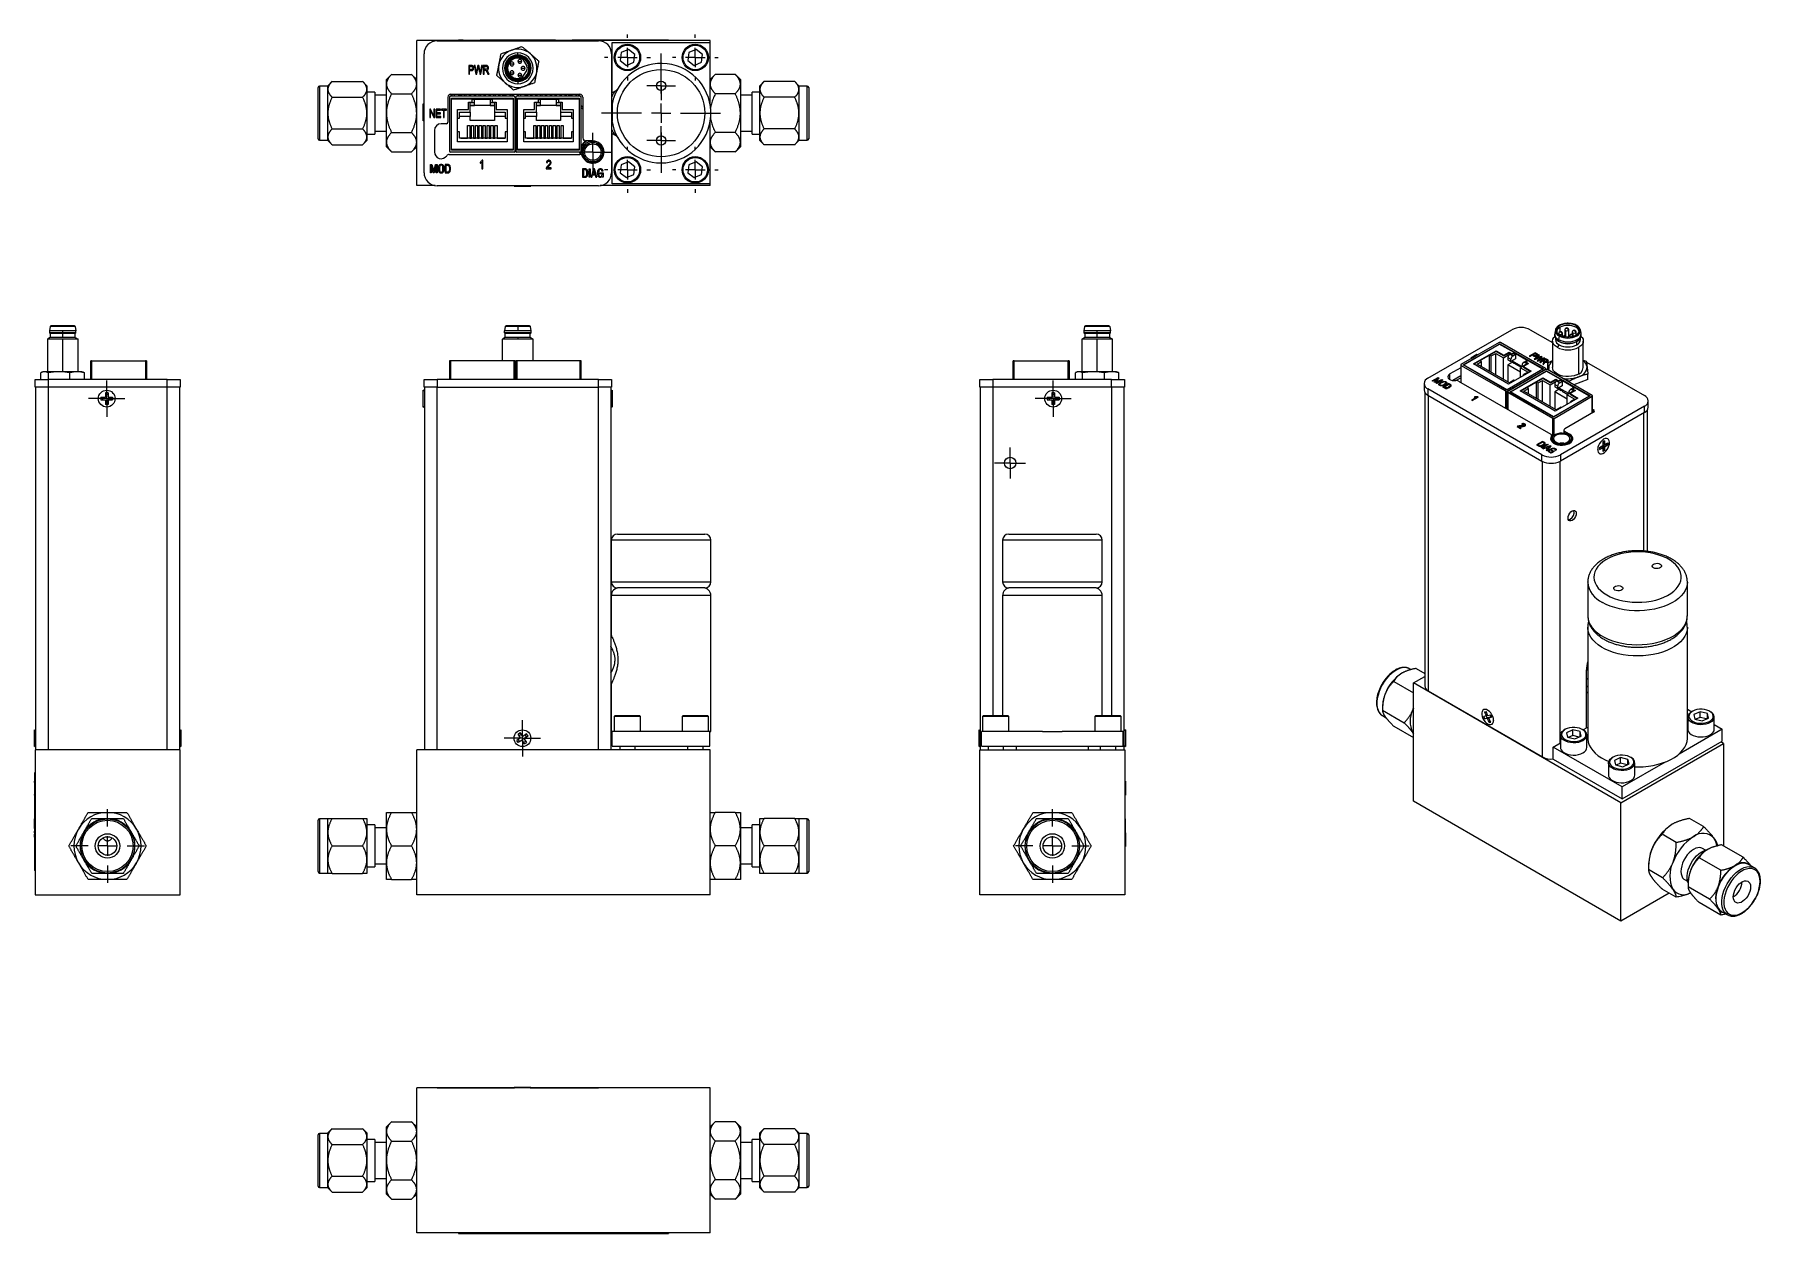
# Model space of a CAD drawing. Header units: inches. Extents: x 1.03 to 9.87, y 1.07 to 7.21.
import ezdxf

# ---------------------------------------------------------------- set-up
doc = ezdxf.new("R2010")
doc.units = ezdxf.units.IN
doc.header["$MEASUREMENT"] = 0
doc.layers.add('1', color=7, linetype='Continuous')

# ---------------------------------------------------------------- blocks, each defined once
blk = doc.blocks.new('SW_CENTERMARKSYMBOL_0')
at = {"layer": '1', "color": 0}
for p, q in [((0, 0.05), (0, 0.093)), ((-0.05, 0), (-0.093, 0)), ((0, 0), (-0.05, 0)), ((0, 0), (0, 0.05)), ((0, 0), (0, -0.05)), ((0, 0), (0.05, 0)), ((0.05, 0), (0.093, 0)), ((0, -0.05), (0, -0.093))]:
    blk.add_line(p, q, dxfattribs=at)
blk = doc.blocks.new('SW_CENTERMARKSYMBOL_1')
at = {"layer": '1', "color": 0}
for p, q in [((0, 0.1), (0, 0.305)), ((-0.1, 0), (-0.305, 0)), ((0, 0), (-0.05, 0)), ((0, 0), (0, 0.05)), ((0, 0), (0, -0.05)), ((0, 0), (0.05, 0)), ((0.1, 0), (0.305, 0)), ((0, -0.1), (0, -0.305))]:
    blk.add_line(p, q, dxfattribs=at)
blk = doc.blocks.new('SW_CENTERMARKSYMBOL_2')
at = {"layer": '1', "color": 0}
for p, q in [((0, 0.1), (0, 0.1175)), ((-0.1, 0), (-0.1175, 0)), ((0, 0), (-0.05, 0)), ((0, 0), (0, 0.05)), ((0, 0), (0, -0.05)), ((0, 0), (0.05, 0)), ((0.1, 0), (0.1175, 0)), ((0, -0.1), (0, -0.1175))]:
    blk.add_line(p, q, dxfattribs=at)
blk = doc.blocks.new('SW_CENTERMARKSYMBOL_3')
at = {"layer": '1', "color": 0}
for p, q in [((0, 0.1), (0, 0.1175)), ((-0.1, 0), (-0.1175, 0)), ((0, 0), (-0.05, 0)), ((0, 0), (0, 0.05)), ((0, 0), (0, -0.05)), ((0, 0), (0.05, 0)), ((0.1, 0), (0.1175, 0)), ((0, -0.1), (0, -0.1175))]:
    blk.add_line(p, q, dxfattribs=at)
blk = doc.blocks.new('SW_CENTERMARKSYMBOL_4')
at = {"layer": '1', "color": 0}
for p, q in [((0, 0.1), (0, 0.1175)), ((-0.1, 0), (-0.1175, 0)), ((0, 0), (-0.05, 0)), ((0, 0), (0, 0.05)), ((0, 0), (0, -0.05)), ((0, 0), (0.05, 0)), ((0.1, 0), (0.1175, 0)), ((0, -0.1), (0, -0.1175))]:
    blk.add_line(p, q, dxfattribs=at)
blk = doc.blocks.new('SW_CENTERMARKSYMBOL_5')
at = {"layer": '1', "color": 0}
for p, q in [((0, 0.1), (0, 0.1175)), ((-0.1, 0), (-0.1175, 0)), ((0, 0), (-0.05, 0)), ((0, 0), (0, 0.05)), ((0, 0), (0, -0.05)), ((0, 0), (0.05, 0)), ((0.1, 0), (0.1175, 0)), ((0, -0.1), (0, -0.1175))]:
    blk.add_line(p, q, dxfattribs=at)
blk = doc.blocks.new('SW_CENTERMARKSYMBOL_6')
at = {"layer": '1', "color": 0}
for p, q in [((0, 0.05), (0, 0.0995)), ((-0.05, 0), (-0.0995, 0)), ((0, 0), (-0.05, 0)), ((0, 0), (0, 0.05)), ((0, 0), (0, -0.05)), ((0, 0), (0.05, 0)), ((0.05, 0), (0.0995, 0)), ((0, -0.05), (0, -0.0995))]:
    blk.add_line(p, q, dxfattribs=at)
blk = doc.blocks.new('SW_CENTERMARKSYMBOL_7')
at = {"layer": '1', "color": 0}
for p, q in [((-0.05, 0), (-0.0735, 0)), ((0, 0), (-0.05, 0)), ((0, 0.05), (0, 0.0735)), ((0, 0), (0, 0.05)), ((0, 0), (0, -0.05)), ((0, 0), (0.05, 0)), ((0.05, 0), (0.0735, 0)), ((0, -0.05), (0, -0.0735))]:
    blk.add_line(p, q, dxfattribs=at)
blk = doc.blocks.new('SW_CENTERMARKSYMBOL_8')
at = {"layer": '1', "color": 0}
for p, q in [((-0.05, 0), (-0.0735, 0)), ((0, 0), (-0.05, 0)), ((0, 0.05), (0, 0.0735)), ((0, 0), (0, 0.05)), ((0, 0), (0, -0.05)), ((0, 0), (0.05, 0)), ((0.05, 0), (0.0735, 0)), ((0, -0.05), (0, -0.0735))]:
    blk.add_line(p, q, dxfattribs=at)
blk = doc.blocks.new('SW_CENTERMARKSYMBOL_9')
at = {"layer": '1', "color": 0}
for p, q in [((0, 0.05), (0, 0.093)), ((-0.05, 0), (-0.093, 0)), ((0, 0), (-0.05, 0)), ((0, 0), (0, 0.05)), ((0, 0), (0, -0.05)), ((0, 0), (0.05, 0)), ((0.05, 0), (0.093, 0)), ((0, -0.05), (0, -0.093))]:
    blk.add_line(p, q, dxfattribs=at)
blk = doc.blocks.new('SW_CENTERMARKSYMBOL_10')
at = {"layer": '1', "color": 0}
for p, q in [((0, 0.1), (0, 0.18875)), ((-0.1, 0), (-0.18875, 0)), ((0, 0), (-0.05, 0)), ((0, 0), (0, 0.05)), ((0, 0), (0, -0.05)), ((0, 0), (0.05, 0)), ((0.1, 0), (0.18875, 0)), ((0, -0.1), (0, -0.18875))]:
    blk.add_line(p, q, dxfattribs=at)
blk = doc.blocks.new('SW_CENTERMARKSYMBOL_11')
at = {"layer": '1', "color": 0}
for p, q in [((0, 0.05), (0, 0.093)), ((-0.05, 0), (-0.093, 0)), ((0, 0), (-0.05, 0)), ((0, 0), (0, 0.05)), ((0, 0), (0, -0.05)), ((0, 0), (0.05, 0)), ((0.05, 0), (0.093, 0)), ((0, -0.05), (0, -0.093))]:
    blk.add_line(p, q, dxfattribs=at)
blk = doc.blocks.new('SW_CENTERMARKSYMBOL_12')
at = {"layer": '1', "color": 0}
for p, q in [((0, 0.1), (0, 0.18875)), ((-0.1, 0), (-0.18875, 0)), ((0, 0), (-0.05, 0)), ((0, 0), (0, 0.05)), ((0, 0), (0, -0.05)), ((0, 0), (0.05, 0)), ((0.1, 0), (0.18875, 0)), ((0, -0.1), (0, -0.18875))]:
    blk.add_line(p, q, dxfattribs=at)
blk = doc.blocks.new('SW_CENTERMARKSYMBOL_13')
at = {"layer": '1', "color": 0}
for p, q in [((-0.05, 0), (-0.0795, 0)), ((0, 0), (-0.05, 0)), ((0, 0.05), (0, 0.0795)), ((0, 0), (0, 0.05)), ((0, 0), (0, -0.05)), ((0, 0), (0.05, 0)), ((0.05, 0), (0.0795, 0)), ((0, -0.05), (0, -0.0795))]:
    blk.add_line(p, q, dxfattribs=at)

msp = doc.modelspace()

# ---------------------------------------------------------------- linework, layer by layer
at = {"color": 7, "linetype": 'Continuous', "lineweight": 25}
for p, q in [((2.9883, 6.4362), (2.9883, 7.1787)), ((3.2293, 7.1787), (2.9883, 7.1787)), ((3.0929, 7.1777), (3.9197, 7.1777)), ((3.2272, 7.1812), (3.2023, 7.1812)), ((3.2023, 7.1787), (3.2023, 7.1812)), ((3.2271, 7.1813), (3.2302, 7.1777)), ((3.2271, 7.1813), (3.2701, 7.1813)), ((3.2397, 7.1814), (3.2397, 7.1813)), ((3.2397, 7.1814), (3.3591, 7.1814)), ((3.2701, 7.1813), (3.3131, 7.1813)), ((3.3099, 7.1777), (3.3131, 7.1813)), ((3.7018, 7.1787), (3.3108, 7.1787)), ((3.6997, 7.1812), (3.3129, 7.1812)), ((3.3591, 7.1814), (3.3591, 7.1812)), ((3.3591, 7.1814), (3.3697, 7.1814)), ((3.3697, 7.1814), (3.3697, 7.1812)), ((3.3803, 7.1814), (3.3697, 7.1814)), ((3.3803, 7.1814), (3.3803, 7.1812)), ((3.3803, 7.1814), (3.3909, 7.1814)), ((3.3909, 7.1814), (3.3909, 7.1812)), ((3.4621, 7.1814), (3.3909, 7.1814)), ((3.4621, 7.1814), (3.4621, 7.1812)), ((3.4627, 7.1814), (3.4627, 7.1812)), ((3.5288, 7.1814), (3.5288, 7.1812)), ((3.5288, 7.1814), (3.5389, 7.1814)), ((3.5389, 7.1814), (3.5638, 7.1814)), ((3.5389, 7.1814), (3.5389, 7.1812)), ((3.5638, 7.1814), (3.5638, 7.1812)), ((3.5638, 7.1814), (3.574, 7.1814)), ((3.574, 7.1814), (3.574, 7.1812)), ((3.5894, 7.1814), (3.6004, 7.1814)), ((3.5894, 7.1814), (3.5894, 7.1812)), ((3.6004, 7.1814), (3.6004, 7.1812)), ((3.6158, 7.1814), (3.6258, 7.1814)), ((3.6158, 7.1814), (3.6158, 7.1812)), ((3.6258, 7.1814), (3.6508, 7.1814)), ((3.6258, 7.1814), (3.6258, 7.1812)), ((3.6508, 7.1814), (3.6508, 7.1812)), ((3.6508, 7.1814), (3.661, 7.1814)), ((3.661, 7.1814), (3.661, 7.1812)), ((3.6753, 7.1814), (3.6753, 7.1812)), ((3.676, 7.1814), (3.676, 7.1812)), ((3.691, 7.1814), (3.691, 7.1812)), ((3.6995, 7.1813), (3.7026, 7.1777)), ((3.6995, 7.1813), (3.7425, 7.1813)), ((3.7224, 7.1814), (3.7224, 7.1813)), ((3.7369, 7.1814), (3.7369, 7.1813)), ((3.7425, 7.1813), (3.7855, 7.1813)), ((3.7592, 7.1814), (3.7592, 7.1813)), ((3.7706, 7.1814), (3.7706, 7.1813)), ((3.7824, 7.1777), (3.7855, 7.1813)), ((4.4913, 7.1787), (3.7832, 7.1787)), ((4.2773, 7.1812), (3.7853, 7.1812)), ((3.7902, 7.1814), (3.7861, 7.1814)), ((3.7902, 7.1814), (3.8009, 7.1814)), ((3.7902, 7.1814), (3.7902, 7.1812)), ((3.8009, 7.1814), (3.8009, 7.1812)), ((3.8009, 7.1814), (3.8119, 7.1814)), ((3.8119, 7.1814), (3.8119, 7.1812)), ((3.8212, 7.1814), (3.8212, 7.1812)), ((3.8212, 7.1814), (3.8329, 7.1814)), ((3.8329, 7.1814), (3.8329, 7.1812)), ((3.8422, 7.1814), (3.8422, 7.1812)), ((3.8422, 7.1814), (3.8532, 7.1814)), ((3.8532, 7.1814), (3.8532, 7.1812)), ((3.8532, 7.1814), (3.8638, 7.1814)), ((3.8638, 7.1814), (3.8638, 7.1812)), ((3.9293, 7.1814), (3.9293, 7.1812)), ((3.9293, 7.1814), (3.973, 7.1814)), ((3.973, 7.1814), (3.973, 7.1812)), ((3.973, 7.1814), (4.0166, 7.1814)), ((3.9903, 6.9113), (3.9903, 7.1699)), ((3.9903, 7.1699), (4.4903, 7.1699)), ((4.0166, 7.1814), (4.0166, 7.1812)), ((4.2773, 7.1787), (4.2773, 7.1812)), ((4.4903, 7.1699), (4.4903, 6.8577)), ((4.4913, 6.8524), (4.4913, 7.1787)), ((3.026, 6.5025), (3.026, 7.1107)), ((3.5063, 7.1013), (3.5063, 7.1048)), ((3.5063, 7.0966), (3.5063, 7.094)), ((3.5332, 7.0808), (3.5525, 7.0473)), ((3.9866, 7.1107), (3.9866, 6.5025)), ((4.0355, 7.1172), (4.0302, 7.0768)), ((4.0302, 7.0768), (4.0625, 7.052)), ((4.0731, 7.1328), (4.0355, 7.1172)), ((4.1054, 7.108), (4.0731, 7.1328)), ((4.1001, 7.0676), (4.1054, 7.108)), ((4.383, 7.1172), (4.3777, 7.0768)), ((4.3777, 7.0768), (4.41, 7.052)), ((4.4206, 7.1328), (4.383, 7.1172)), ((4.4529, 7.108), (4.4206, 7.1328)), ((4.4476, 7.0676), (4.4529, 7.108)), ((2.8608, 7.0068), (2.8333, 6.9793)), ((2.8599, 7.0059), (2.9617, 7.0059)), ((2.9883, 6.9793), (2.9608, 7.0068)), ((3.2546, 7.051), (3.2546, 7.0077)), ((3.2546, 7.0077), (3.259, 7.0077)), ((3.259, 7.0304), (3.259, 7.0459)), ((3.2676, 7.0304), (3.259, 7.0304)), ((3.259, 7.0077), (3.259, 7.0253)), ((3.2871, 7.051), (3.2826, 7.051)), ((3.2826, 7.051), (3.2914, 7.0077)), ((3.2914, 7.0077), (3.2959, 7.0077)), ((3.3067, 7.051), (3.3014, 7.051)), ((3.312, 7.0077), (3.3163, 7.0077)), ((3.3163, 7.0077), (3.3254, 7.051)), ((3.3254, 7.051), (3.321, 7.051)), ((3.3296, 7.051), (3.3296, 7.0077)), ((3.3296, 7.0077), (3.334, 7.0077)), ((3.334, 7.0319), (3.334, 7.0462)), ((3.3435, 7.0319), (3.334, 7.0319)), ((3.334, 7.0077), (3.334, 7.0269)), ((3.3534, 7.0077), (3.3589, 7.0077)), ((3.4458, 7.0369), (3.4419, 7.0369)), ((3.4664, 7.0595), (3.4861, 7.0595)), ((3.4664, 7.0143), (3.4861, 7.0143)), ((3.5067, 7.0723), (3.5264, 7.0723)), ((3.5067, 7.0015), (3.5264, 7.0015)), ((3.5235, 7.0369), (3.5432, 7.0369)), ((3.552, 7.0269), (3.5291, 6.9908)), ((3.5668, 7.0369), (3.5707, 7.0369)), ((4.0625, 7.052), (4.1001, 7.0676)), ((4.41, 7.052), (4.4476, 7.0676)), ((4.5188, 7.0068), (4.4913, 6.9793)), ((4.6197, 7.0059), (4.5179, 7.0059)), ((4.6463, 6.9793), (4.6188, 7.0068)), ((2.4833, 6.6762), (2.4833, 6.9387)), ((2.5333, 6.9462), (2.4908, 6.9462)), ((2.5558, 6.9705), (2.5333, 6.948)), ((2.5333, 6.9292), (2.5333, 6.948)), ((2.5333, 6.8074), (2.5333, 6.9292)), ((2.555, 6.9698), (2.7115, 6.9698)), ((2.7333, 6.948), (2.7108, 6.9705)), ((2.7333, 6.948), (2.7333, 6.9292)), ((2.7333, 6.9292), (2.7333, 6.8074)), ((2.7733, 6.9148), (2.7333, 6.9148)), ((2.7733, 6.9148), (2.7733, 6.7001)), ((2.8333, 6.8994), (2.7733, 6.8994)), ((2.8333, 6.9563), (2.8333, 6.9793)), ((2.8333, 6.8074), (2.8333, 6.9563)), ((2.8599, 6.9066), (2.9617, 6.9066)), ((3.1636, 6.9049), (3.8239, 6.9049)), ((3.1645, 6.9049), (3.1645, 6.8936)), ((3.1665, 6.8936), (3.1665, 6.9049)), ((3.1705, 6.8936), (3.1705, 6.9049)), ((3.1804, 6.9049), (3.1804, 6.8936)), ((3.2043, 6.8936), (3.2043, 6.9049)), ((3.2193, 6.8936), (3.2193, 6.9049)), ((3.2323, 6.9049), (3.2323, 6.8936)), ((3.2413, 6.8936), (3.2413, 6.9049)), ((3.2573, 6.9049), (3.2573, 6.8936)), ((3.2663, 6.8936), (3.2663, 6.9049)), ((3.2823, 6.9049), (3.2823, 6.8936)), ((3.2913, 6.8936), (3.2913, 6.9049)), ((3.3073, 6.9049), (3.3073, 6.8936)), ((3.3163, 6.8936), (3.3163, 6.9049)), ((3.3323, 6.9049), (3.3323, 6.8936)), ((3.3413, 6.8936), (3.3413, 6.9049)), ((3.3573, 6.9049), (3.3573, 6.8936)), ((3.3663, 6.8936), (3.3663, 6.9049)), ((3.3823, 6.9049), (3.3823, 6.8936)), ((3.3913, 6.8936), (3.3913, 6.9049)), ((3.4073, 6.9049), (3.4073, 6.8936)), ((3.4163, 6.8936), (3.4163, 6.9049)), ((3.4293, 6.8936), (3.4293, 6.9049)), ((3.4443, 6.9049), (3.4443, 6.8936)), ((3.4682, 6.8936), (3.4682, 6.9049)), ((3.478, 6.8936), (3.478, 6.9049)), ((3.482, 6.9049), (3.482, 6.8936)), ((3.484, 6.8936), (3.484, 6.9049)), ((3.5035, 6.9049), (3.5035, 6.8936)), ((3.5055, 6.8936), (3.5055, 6.9049)), ((3.5063, 6.9772), (3.5063, 6.9798)), ((3.5063, 6.9725), (3.5063, 6.969)), ((3.5095, 6.8936), (3.5095, 6.9049)), ((3.5194, 6.9049), (3.5194, 6.8936)), ((3.5433, 6.8936), (3.5433, 6.9049)), ((3.5583, 6.8936), (3.5583, 6.9049)), ((3.5713, 6.9049), (3.5713, 6.8936)), ((3.5803, 6.8936), (3.5803, 6.9049)), ((3.5963, 6.9049), (3.5963, 6.8936)), ((3.6053, 6.8936), (3.6053, 6.9049)), ((3.6213, 6.9049), (3.6213, 6.8936)), ((3.6303, 6.8936), (3.6303, 6.9049)), ((3.6463, 6.9049), (3.6463, 6.8936)), ((3.6553, 6.8936), (3.6553, 6.9049)), ((3.6713, 6.9049), (3.6713, 6.8936)), ((3.6803, 6.8936), (3.6803, 6.9049)), ((3.6963, 6.9049), (3.6963, 6.8936)), ((3.7053, 6.8936), (3.7053, 6.9049)), ((3.7213, 6.9049), (3.7213, 6.8936)), ((3.7303, 6.8936), (3.7303, 6.9049)), ((3.7463, 6.9049), (3.7463, 6.8936)), ((3.7553, 6.8936), (3.7553, 6.9049)), ((3.7683, 6.8936), (3.7683, 6.9049)), ((3.7833, 6.9049), (3.7833, 6.8936)), ((3.8072, 6.8936), (3.8072, 6.9049)), ((3.817, 6.8936), (3.817, 6.9049)), ((3.821, 6.9049), (3.821, 6.8936)), ((3.823, 6.8936), (3.823, 6.9049)), ((4.0044, 6.9195), (3.9866, 6.9092)), ((4.6197, 6.9066), (4.5179, 6.9066)), ((4.6463, 6.9793), (4.6463, 6.9563)), ((4.6463, 6.9563), (4.6463, 6.8074)), ((4.7063, 6.8994), (4.6463, 6.8994)), ((4.7463, 6.9148), (4.7063, 6.9148)), ((4.7063, 6.7001), (4.7063, 6.9148)), ((4.7688, 6.9705), (4.7463, 6.948)), ((4.7463, 6.9292), (4.7463, 6.948)), ((4.7463, 6.8074), (4.7463, 6.9292)), ((4.9245, 6.9698), (4.768, 6.9698)), ((4.9463, 6.948), (4.9238, 6.9705)), ((4.9463, 6.948), (4.9463, 6.9292)), ((4.9888, 6.9462), (4.9463, 6.9462)), ((4.9463, 6.9292), (4.9463, 6.8074)), ((4.9963, 6.9387), (4.9963, 6.6762)), ((2.5333, 6.6856), (2.5333, 6.8074)), ((2.555, 6.8886), (2.7115, 6.8886)), ((2.7333, 6.8074), (2.7333, 6.6856)), ((2.8333, 6.6586), (2.8333, 6.8074)), ((3.026, 6.8514), (3.0223, 6.8545)), ((3.0223, 6.8115), (3.0223, 6.8545)), ((3.0223, 6.7685), (3.0223, 6.8115)), ((3.0599, 6.8277), (3.0555, 6.8277)), ((3.0555, 6.8277), (3.0555, 6.7844)), ((3.0596, 6.7844), (3.0596, 6.8184)), ((3.0596, 6.8184), (3.0763, 6.7844)), ((3.0766, 6.7937), (3.0599, 6.8277)), ((3.0806, 6.8277), (3.0766, 6.8277)), ((3.0766, 6.8277), (3.0766, 6.7937)), ((3.0806, 6.7844), (3.0806, 6.8277)), ((3.1108, 6.8277), (3.0878, 6.8277)), ((3.0878, 6.8277), (3.0878, 6.7844)), ((3.092, 6.8093), (3.092, 6.8226)), ((3.092, 6.8226), (3.1108, 6.8226)), ((3.1096, 6.8093), (3.092, 6.8093)), ((3.1096, 6.8042), (3.1096, 6.8093)), ((3.1108, 6.8226), (3.1108, 6.8277)), ((3.1402, 6.8277), (3.115, 6.8277)), ((3.115, 6.8277), (3.115, 6.8226)), ((3.115, 6.8226), (3.1254, 6.8226)), ((3.1254, 6.8226), (3.1254, 6.7844)), ((3.1296, 6.7844), (3.1296, 6.8226)), ((3.1296, 6.8226), (3.1402, 6.8226)), ((3.1402, 6.8226), (3.1402, 6.8277)), ((3.148, 6.8892), (3.148, 6.7609)), ((3.1565, 6.8886), (3.1565, 6.6121)), ((3.487, 6.8936), (3.1615, 6.8936)), ((3.1665, 6.8836), (3.482, 6.8836)), ((3.1665, 6.6171), (3.1665, 6.8836)), ((3.273, 6.8796), (3.1665, 6.8796)), ((3.1665, 6.6211), (3.1665, 6.8796)), ((3.1973, 6.8255), (3.2534, 6.8255)), ((3.1973, 6.6611), (3.1973, 6.8255)), ((3.207, 6.8131), (3.2623, 6.8131)), ((3.207, 6.7808), (3.207, 6.8131)), ((3.2534, 6.8636), (3.273, 6.8636)), ((3.2534, 6.8255), (3.2534, 6.8636)), ((3.2623, 6.8131), (3.2623, 6.8611)), ((3.2623, 6.8611), (3.2843, 6.8611)), ((3.2623, 6.8461), (3.2843, 6.8461)), ((3.3863, 6.8461), (3.2623, 6.8461)), ((3.2623, 6.8131), (3.2623, 6.7906)), ((3.273, 6.8796), (3.3755, 6.8796)), ((3.273, 6.8636), (3.273, 6.8796)), ((3.2843, 6.8786), (3.273, 6.8786)), ((3.275, 6.8786), (3.2752, 6.8796)), ((3.2834, 6.8796), (3.2835, 6.8786)), ((3.2843, 6.8611), (3.2843, 6.8786)), ((3.2843, 6.8786), (3.3643, 6.8786)), ((3.2843, 6.8461), (3.2843, 6.8611)), ((3.2913, 6.8786), (3.2913, 6.8796)), ((3.3073, 6.8796), (3.3073, 6.8786)), ((3.3163, 6.8786), (3.3163, 6.8796)), ((3.3323, 6.8796), (3.3323, 6.8786)), ((3.3413, 6.8786), (3.3413, 6.8796)), ((3.3573, 6.8796), (3.3573, 6.8786)), ((3.3643, 6.8786), (3.3643, 6.8611)), ((3.3755, 6.8786), (3.3643, 6.8786)), ((3.3643, 6.8611), (3.3863, 6.8611)), ((3.3643, 6.8611), (3.3643, 6.8461)), ((3.3643, 6.8461), (3.3863, 6.8461)), ((3.365, 6.8786), (3.3652, 6.8796)), ((3.3734, 6.8796), (3.3735, 6.8786)), ((3.482, 6.8796), (3.3755, 6.8796)), ((3.3755, 6.8796), (3.3755, 6.8636)), ((3.3755, 6.8636), (3.3952, 6.8636)), ((3.3863, 6.8611), (3.3863, 6.8131)), ((3.3863, 6.8131), (3.4415, 6.8131)), ((3.3863, 6.8131), (3.3863, 6.7906)), ((3.3952, 6.8636), (3.3952, 6.8255)), ((3.3952, 6.8255), (3.4513, 6.8255)), ((3.4415, 6.8131), (3.4415, 6.7808)), ((3.4513, 6.8255), (3.4513, 6.6611)), ((3.482, 6.8836), (3.482, 6.6171)), ((3.482, 6.8796), (3.482, 6.6211)), ((3.492, 6.6121), (3.492, 6.8886)), ((3.4955, 6.8886), (3.4955, 6.6121)), ((3.826, 6.8936), (3.5005, 6.8936)), ((3.5055, 6.8836), (3.821, 6.8836)), ((3.5055, 6.6171), (3.5055, 6.8836)), ((3.5055, 6.6211), (3.5055, 6.8796)), ((3.612, 6.8796), (3.5055, 6.8796)), ((3.5363, 6.8255), (3.5924, 6.8255)), ((3.5363, 6.6611), (3.5363, 6.8255)), ((3.546, 6.8131), (3.6013, 6.8131)), ((3.546, 6.7808), (3.546, 6.8131)), ((3.5924, 6.8636), (3.612, 6.8636)), ((3.5924, 6.8255), (3.5924, 6.8636)), ((3.6013, 6.8131), (3.6013, 6.8611)), ((3.6013, 6.8611), (3.6233, 6.8611)), ((3.6013, 6.8461), (3.6233, 6.8461)), ((3.7253, 6.8461), (3.6013, 6.8461)), ((3.6013, 6.8131), (3.6013, 6.7906)), ((3.612, 6.8636), (3.612, 6.8796)), ((3.612, 6.8796), (3.7145, 6.8796)), ((3.6233, 6.8786), (3.612, 6.8786)), ((3.614, 6.8786), (3.6142, 6.8796)), ((3.6224, 6.8796), (3.6225, 6.8786)), ((3.6233, 6.8611), (3.6233, 6.8786)), ((3.6233, 6.8786), (3.7033, 6.8786)), ((3.6233, 6.8461), (3.6233, 6.8611)), ((3.6303, 6.8786), (3.6303, 6.8796)), ((3.6463, 6.8796), (3.6463, 6.8786)), ((3.6553, 6.8786), (3.6553, 6.8796)), ((3.6713, 6.8796), (3.6713, 6.8786)), ((3.6803, 6.8786), (3.6803, 6.8796)), ((3.6963, 6.8796), (3.6963, 6.8786)), ((3.7033, 6.8786), (3.7033, 6.8611)), ((3.7145, 6.8786), (3.7033, 6.8786)), ((3.7033, 6.8611), (3.7253, 6.8611)), ((3.7033, 6.8611), (3.7033, 6.8461)), ((3.7033, 6.8461), (3.7253, 6.8461)), ((3.704, 6.8786), (3.7042, 6.8796)), ((3.7124, 6.8796), (3.7125, 6.8786)), ((3.7145, 6.8796), (3.7145, 6.8636)), ((3.821, 6.8796), (3.7145, 6.8796)), ((3.7145, 6.8636), (3.7342, 6.8636)), ((3.7253, 6.8611), (3.7253, 6.8131)), ((3.7253, 6.8131), (3.7805, 6.8131)), ((3.7253, 6.8131), (3.7253, 6.7906)), ((3.7342, 6.8636), (3.7342, 6.8255)), ((3.7342, 6.8255), (3.7903, 6.8255)), ((3.7805, 6.8131), (3.7805, 6.7808)), ((3.7903, 6.8255), (3.7903, 6.6611)), ((3.821, 6.8836), (3.821, 6.6171)), ((3.821, 6.8796), (3.821, 6.6211)), ((3.831, 6.6121), (3.831, 6.8886)), ((3.8396, 6.8892), (3.8396, 6.6804)), ((3.9903, 6.8545), (3.9866, 6.8514)), ((3.9903, 6.8545), (3.9903, 6.8115)), ((3.9903, 6.8115), (3.9903, 6.7685)), ((4.6463, 6.8074), (4.6463, 6.6586)), ((4.7463, 6.6856), (4.7463, 6.8074)), ((4.9245, 6.8886), (4.768, 6.8886)), ((4.9463, 6.8074), (4.9463, 6.6856)), ((2.555, 6.7262), (2.7115, 6.7262)), ((3.0223, 6.7685), (3.026, 6.7717)), ((3.0555, 6.7844), (3.0596, 6.7844)), ((3.0763, 6.7844), (3.0806, 6.7844)), ((3.0878, 6.7844), (3.1115, 6.7844)), ((3.092, 6.7895), (3.092, 6.8042)), ((3.092, 6.8042), (3.1096, 6.8042)), ((3.1115, 6.7895), (3.092, 6.7895)), ((3.1115, 6.7844), (3.1115, 6.7895)), ((3.1402, 6.753), (3.1138, 6.753)), ((3.1254, 6.7844), (3.1296, 6.7844)), ((3.1973, 6.7808), (3.207, 6.7808)), ((3.2623, 6.7906), (3.207, 6.7906)), ((3.2488, 6.7446), (3.2598, 6.7446)), ((3.2488, 6.6796), (3.2488, 6.7446)), ((3.2598, 6.7446), (3.2598, 6.6796)), ((3.2623, 6.7696), (3.2623, 6.7906)), ((3.3863, 6.7696), (3.2623, 6.7696)), ((3.2688, 6.7446), (3.2798, 6.7446)), ((3.2688, 6.6796), (3.2688, 6.7446)), ((3.2798, 6.7446), (3.2798, 6.6796)), ((3.2888, 6.7446), (3.2998, 6.7446)), ((3.2888, 6.6796), (3.2888, 6.7446)), ((3.2998, 6.7446), (3.2998, 6.6796)), ((3.3088, 6.7446), (3.3198, 6.7446)), ((3.3088, 6.6796), (3.3088, 6.7446)), ((3.3198, 6.7446), (3.3198, 6.6796)), ((3.3288, 6.7446), (3.3398, 6.7446)), ((3.3288, 6.6796), (3.3288, 6.7446)), ((3.3398, 6.7446), (3.3398, 6.6796)), ((3.3488, 6.7446), (3.3598, 6.7446)), ((3.3488, 6.6796), (3.3488, 6.7446)), ((3.3598, 6.7446), (3.3598, 6.6796)), ((3.3688, 6.7446), (3.3798, 6.7446)), ((3.3688, 6.6796), (3.3688, 6.7446)), ((3.3798, 6.7446), (3.3798, 6.6796)), ((3.4415, 6.7906), (3.3863, 6.7906)), ((3.3863, 6.7906), (3.3863, 6.7696)), ((3.3888, 6.7446), (3.3998, 6.7446)), ((3.3888, 6.6796), (3.3888, 6.7446)), ((3.3998, 6.7446), (3.3998, 6.6796)), ((3.4415, 6.7808), (3.4513, 6.7808)), ((3.5363, 6.7808), (3.546, 6.7808)), ((3.6013, 6.7906), (3.546, 6.7906)), ((3.5878, 6.7446), (3.5988, 6.7446)), ((3.5878, 6.6796), (3.5878, 6.7446)), ((3.5988, 6.7446), (3.5988, 6.6796)), ((3.6013, 6.7696), (3.6013, 6.7906)), ((3.7253, 6.7696), (3.6013, 6.7696)), ((3.6078, 6.7446), (3.6188, 6.7446)), ((3.6078, 6.6796), (3.6078, 6.7446)), ((3.6188, 6.7446), (3.6188, 6.6796)), ((3.6278, 6.7446), (3.6388, 6.7446)), ((3.6278, 6.6796), (3.6278, 6.7446)), ((3.6388, 6.7446), (3.6388, 6.6796)), ((3.6478, 6.7446), (3.6588, 6.7446)), ((3.6478, 6.6796), (3.6478, 6.7446)), ((3.6588, 6.7446), (3.6588, 6.6796)), ((3.6678, 6.7446), (3.6788, 6.7446)), ((3.6678, 6.6796), (3.6678, 6.7446)), ((3.6788, 6.7446), (3.6788, 6.6796)), ((3.6878, 6.7446), (3.6988, 6.7446)), ((3.6878, 6.6796), (3.6878, 6.7446)), ((3.6988, 6.7446), (3.6988, 6.6796)), ((3.7078, 6.7446), (3.7188, 6.7446)), ((3.7078, 6.6796), (3.7078, 6.7446)), ((3.7188, 6.7446), (3.7188, 6.6796)), ((3.7805, 6.7906), (3.7253, 6.7906)), ((3.7253, 6.7906), (3.7253, 6.7696)), ((3.7278, 6.7446), (3.7388, 6.7446)), ((3.7278, 6.6796), (3.7278, 6.7446)), ((3.7388, 6.7446), (3.7388, 6.6796)), ((3.7805, 6.7808), (3.7903, 6.7808)), ((3.9866, 6.7716), (3.9903, 6.7685)), ((4.4903, 6.7572), (4.4903, 6.4449)), ((4.4913, 6.4362), (4.4913, 6.7624)), ((4.9245, 6.7262), (4.768, 6.7262)), ((2.4908, 6.6687), (2.5333, 6.6687)), ((2.5333, 6.6668), (2.5333, 6.6856)), ((2.5333, 6.6668), (2.5558, 6.6443)), ((2.555, 6.645), (2.7115, 6.645)), ((2.7108, 6.6443), (2.7333, 6.6668)), ((2.7333, 6.7001), (2.7733, 6.7001)), ((2.7333, 6.6856), (2.7333, 6.6668)), ((2.7733, 6.7154), (2.8333, 6.7154)), ((2.8333, 6.6355), (2.8333, 6.6586)), ((2.8333, 6.6355), (2.8608, 6.608)), ((2.8599, 6.7082), (2.9617, 6.7082)), ((2.9608, 6.608), (2.9883, 6.6355)), ((3.0793, 6.7186), (3.0793, 6.6086)), ((3.207, 6.7108), (3.1973, 6.7108)), ((3.4513, 6.6611), (3.1973, 6.6611)), ((3.207, 6.6786), (3.207, 6.7108)), ((3.4415, 6.6786), (3.207, 6.6786)), ((3.2148, 6.6796), (3.2488, 6.6796)), ((3.2148, 6.6786), (3.2148, 6.6796)), ((3.2598, 6.6796), (3.2688, 6.6796)), ((3.2798, 6.6796), (3.2888, 6.6796)), ((3.2998, 6.6796), (3.3088, 6.6796)), ((3.3198, 6.6796), (3.3288, 6.6796)), ((3.3398, 6.6796), (3.3488, 6.6796)), ((3.3598, 6.6796), (3.3688, 6.6796)), ((3.3798, 6.6796), (3.3888, 6.6796)), ((3.3998, 6.6796), (3.4415, 6.6796)), ((3.4415, 6.7108), (3.4415, 6.6786)), ((3.4513, 6.7108), (3.4415, 6.7108)), ((3.546, 6.7108), (3.5363, 6.7108)), ((3.7903, 6.6611), (3.5363, 6.6611)), ((3.546, 6.6786), (3.546, 6.7108)), ((3.7805, 6.6786), (3.546, 6.6786)), ((3.5538, 6.6796), (3.5878, 6.6796)), ((3.5538, 6.6786), (3.5538, 6.6796)), ((3.5988, 6.6796), (3.6078, 6.6796)), ((3.6188, 6.6796), (3.6278, 6.6796)), ((3.6388, 6.6796), (3.6478, 6.6796)), ((3.6588, 6.6796), (3.6678, 6.6796)), ((3.6788, 6.6796), (3.6878, 6.6796)), ((3.6988, 6.6796), (3.7078, 6.6796)), ((3.7188, 6.6796), (3.7278, 6.6796)), ((3.7388, 6.6796), (3.7805, 6.6796)), ((3.7805, 6.7108), (3.7805, 6.6786)), ((3.7903, 6.7108), (3.7805, 6.7108)), ((3.8905, 6.6648), (3.8552, 6.6648)), ((3.9866, 6.7056), (4.0044, 6.6953)), ((3.9903, 6.4449), (3.9903, 6.7035)), ((4.4913, 6.6355), (4.5188, 6.608)), ((4.6197, 6.7082), (4.5179, 6.7082)), ((4.6188, 6.608), (4.6463, 6.6355)), ((4.6463, 6.7154), (4.7063, 6.7154)), ((4.6463, 6.6586), (4.6463, 6.6355)), ((4.7063, 6.7001), (4.7463, 6.7001)), ((4.7463, 6.6668), (4.7463, 6.6856)), ((4.7463, 6.6668), (4.7688, 6.6443)), ((4.9245, 6.645), (4.768, 6.645)), ((4.9238, 6.6443), (4.9463, 6.6668)), ((4.9463, 6.6856), (4.9463, 6.6668)), ((4.9463, 6.6687), (4.9888, 6.6687)), ((2.8599, 6.6089), (2.9617, 6.6089)), ((3.0583, 6.5013), (3.0583, 6.5445)), ((3.0583, 6.5445), (3.0667, 6.5445)), ((3.0667, 6.5445), (3.0755, 6.508)), ((3.0755, 6.508), (3.0851, 6.5445)), ((3.0851, 6.5445), (3.0931, 6.5445)), ((3.0931, 6.5445), (3.0931, 6.5013)), ((3.1472, 6.5446), (3.1345, 6.5446)), ((3.1345, 6.5446), (3.1345, 6.5012)), ((3.155, 6.5959), (3.8233, 6.5959)), ((3.487, 6.6071), (3.1615, 6.6071)), ((3.482, 6.6211), (3.1665, 6.6211)), ((3.482, 6.6171), (3.1665, 6.6171)), ((3.3127, 6.5556), (3.3127, 6.5504)), ((3.3218, 6.5568), (3.3218, 6.5229)), ((3.3264, 6.5664), (3.3235, 6.5664)), ((3.3264, 6.5229), (3.3264, 6.5664)), ((3.826, 6.6071), (3.5005, 6.6071)), ((3.821, 6.6211), (3.5055, 6.6211)), ((3.821, 6.6171), (3.5055, 6.6171)), ((3.6526, 6.5538), (3.6573, 6.5533)), ((4.0355, 6.5422), (4.0302, 6.5018)), ((4.0731, 6.5578), (4.0355, 6.5422)), ((4.1054, 6.533), (4.0731, 6.5578)), ((4.383, 6.5422), (4.3777, 6.5018)), ((4.4206, 6.5578), (4.383, 6.5422)), ((4.4529, 6.533), (4.4206, 6.5578)), ((4.6197, 6.6089), (4.5179, 6.6089)), ((3.0631, 6.5013), (3.0583, 6.5013)), ((3.0631, 6.5415), (3.0631, 6.5013)), ((3.0731, 6.5013), (3.0631, 6.5415)), ((3.078, 6.5013), (3.0731, 6.5013)), ((3.0884, 6.5415), (3.078, 6.5013)), ((3.0884, 6.5013), (3.0884, 6.5415)), ((3.0931, 6.5013), (3.0884, 6.5013)), ((3.1345, 6.5012), (3.1472, 6.5012)), ((3.1394, 6.5054), (3.1394, 6.5404)), ((3.3218, 6.5229), (3.3264, 6.5229)), ((3.6518, 6.5229), (3.6764, 6.5229)), ((3.6764, 6.528), (3.6581, 6.528)), ((3.6764, 6.5229), (3.6764, 6.528)), ((3.8508, 6.5221), (3.8381, 6.5221)), ((3.8381, 6.5221), (3.8381, 6.4787)), ((3.8381, 6.4787), (3.8508, 6.4787)), ((3.843, 6.5179), (3.843, 6.4829)), ((3.8715, 6.5223), (3.8767, 6.5223)), ((3.8715, 6.4787), (3.8715, 6.5223)), ((3.8767, 6.4787), (3.8715, 6.4787)), ((3.8767, 6.5223), (3.8767, 6.4787)), ((3.8932, 6.522), (3.8814, 6.4787)), ((3.8814, 6.4787), (3.8863, 6.4787)), ((3.8863, 6.4787), (3.8894, 6.4913)), ((3.8894, 6.4913), (3.903, 6.4913)), ((3.8963, 6.5182), (3.8906, 6.4957)), ((3.8906, 6.4957), (3.9019, 6.4957)), ((3.8995, 6.522), (3.8932, 6.522)), ((3.9019, 6.4957), (3.8963, 6.5182)), ((3.9115, 6.4787), (3.8995, 6.522)), ((3.903, 6.4913), (3.9064, 6.4787)), ((3.9064, 6.4787), (3.9115, 6.4787)), ((3.9282, 6.5014), (3.9428, 6.5014)), ((3.9282, 6.4971), (3.9282, 6.5014)), ((3.9382, 6.4971), (3.9282, 6.4971)), ((3.9424, 6.5098), (3.9375, 6.5098)), ((3.9386, 6.4788), (3.9385, 6.4831)), ((3.9428, 6.4788), (3.9386, 6.4788)), ((3.9428, 6.5014), (3.9428, 6.4788)), ((4.0302, 6.5018), (4.0625, 6.477)), ((4.0625, 6.477), (4.1001, 6.4926)), ((4.1001, 6.4926), (4.1054, 6.533)), ((4.3777, 6.5018), (4.41, 6.477)), ((4.41, 6.477), (4.4476, 6.4926)), ((4.4476, 6.4926), (4.4529, 6.533)), ((3.0838, 6.4362), (2.9883, 6.4362)), ((3.9197, 6.4355), (3.0929, 6.4355)), ((3.49, 6.4355), (3.4869, 6.4318)), ((3.5729, 6.4318), (3.4869, 6.4318)), ((3.5729, 6.4318), (3.5698, 6.4355)), ((4.4913, 6.4362), (3.9288, 6.4362)), ((4.4903, 6.4449), (3.9903, 6.4449)), ((1.1113, 5.6585), (1.0965, 5.65)), ((1.1109, 5.7141), (1.1073, 5.693)), ((1.1073, 5.693), (1.1073, 5.6831)), ((1.1752, 5.693), (1.1073, 5.693)), ((1.1073, 5.6831), (1.1113, 5.6782)), ((1.1752, 5.6831), (1.1073, 5.6831)), ((1.1752, 5.7141), (1.1109, 5.7141)), ((1.1113, 5.6782), (1.1113, 5.6585)), ((1.1752, 5.6782), (1.1113, 5.6782)), ((1.1752, 5.6585), (1.1113, 5.6585)), ((1.1752, 5.7176), (1.1148, 5.7176)), ((1.1752, 5.7176), (1.1752, 5.7141)), ((1.2357, 5.7176), (1.1752, 5.7176)), ((1.2396, 5.7141), (1.1752, 5.7141)), ((1.1752, 5.6831), (1.1752, 5.693)), ((1.2432, 5.693), (1.1752, 5.693)), ((1.2432, 5.6831), (1.1752, 5.6831)), ((1.2392, 5.6782), (1.1752, 5.6782)), ((1.1752, 5.6585), (1.1752, 5.6782)), ((1.2392, 5.6585), (1.1752, 5.6585)), ((1.2432, 5.6831), (1.2392, 5.6782)), ((1.2392, 5.6585), (1.2392, 5.6782)), ((1.2392, 5.6585), (1.254, 5.65)), ((1.2396, 5.7141), (1.2432, 5.693)), ((1.2432, 5.6831), (1.2432, 5.693)), ((3.4423, 5.6585), (3.4276, 5.65)), ((3.4419, 5.7141), (3.4384, 5.693)), ((3.4384, 5.6831), (3.4384, 5.693)), ((3.5063, 5.693), (3.4384, 5.693)), ((3.4384, 5.6831), (3.4423, 5.6782)), ((3.5063, 5.6831), (3.4384, 5.6831)), ((3.5063, 5.7141), (3.4419, 5.7141)), ((3.5063, 5.6782), (3.4423, 5.6782)), ((3.4423, 5.6585), (3.4423, 5.6782)), ((3.5063, 5.6585), (3.4423, 5.6585)), ((3.5668, 5.7176), (3.4458, 5.7176)), ((3.5063, 5.7141), (3.5063, 5.693)), ((3.5707, 5.7141), (3.5063, 5.7141)), ((3.5742, 5.693), (3.5063, 5.693)), ((3.5742, 5.6831), (3.5063, 5.6831)), ((3.5063, 5.6831), (3.5063, 5.6782)), ((3.5703, 5.6782), (3.5063, 5.6782)), ((3.5063, 5.6585), (3.5063, 5.65)), ((3.5703, 5.6585), (3.5063, 5.6585)), ((3.5703, 5.6782), (3.5742, 5.6831)), ((3.5703, 5.6585), (3.5703, 5.6782)), ((3.585, 5.65), (3.5703, 5.6585)), ((3.5742, 5.693), (3.5707, 5.7141)), ((3.5742, 5.6831), (3.5742, 5.693)), ((6.4099, 5.6585), (6.3952, 5.65)), ((6.4095, 5.7141), (6.406, 5.693)), ((6.406, 5.693), (6.406, 5.6831)), ((6.4739, 5.693), (6.406, 5.693)), ((6.4739, 5.6831), (6.406, 5.6831)), ((6.406, 5.6831), (6.4099, 5.6782)), ((6.4739, 5.7141), (6.4095, 5.7141)), ((6.4099, 5.6782), (6.4099, 5.6585)), ((6.4739, 5.6782), (6.4099, 5.6782)), ((6.4739, 5.6585), (6.4099, 5.6585)), ((6.4739, 5.7176), (6.4134, 5.7176)), ((6.5344, 5.7176), (6.4739, 5.7176)), ((6.4739, 5.7176), (6.4739, 5.7141)), ((6.5383, 5.7141), (6.4739, 5.7141)), ((6.4739, 5.6831), (6.4739, 5.693)), ((6.5418, 5.693), (6.4739, 5.693)), ((6.5418, 5.6831), (6.4739, 5.6831)), ((6.5379, 5.6782), (6.4739, 5.6782)), ((6.4739, 5.6585), (6.4739, 5.6782)), ((6.5379, 5.6585), (6.4739, 5.6585)), ((6.5418, 5.6831), (6.5379, 5.6782)), ((6.5379, 5.6585), (6.5379, 5.6782)), ((6.5379, 5.6585), (6.5526, 5.65)), ((6.5383, 5.7141), (6.5418, 5.693)), ((6.5418, 5.6831), (6.5418, 5.693)), ((8.1676, 5.45), (8.5977, 5.6983)), ((8.6924, 5.6983), (8.8064, 5.6325)), ((8.8172, 5.6754), (8.8172, 5.6674)), ((8.8212, 5.6971), (8.8177, 5.6801)), ((8.8396, 5.6664), (8.8371, 5.6477)), ((8.8381, 5.6793), (8.8381, 5.6743)), ((8.8449, 5.7227), (8.8404, 5.7204)), ((8.8578, 5.6649), (8.8578, 5.6793)), ((8.87, 5.6977), (8.87, 5.6671)), ((8.8897, 5.6612), (8.8897, 5.6977)), ((8.8897, 5.6661), (8.8944, 5.6657)), ((8.8944, 5.6652), (8.8944, 5.6615)), ((8.9076, 5.6865), (8.9076, 5.6745)), ((8.9274, 5.7199), (8.9255, 5.7108)), ((8.9273, 5.6711), (8.9273, 5.6865)), ((8.9526, 5.6801), (8.9491, 5.6971)), ((8.9531, 5.6674), (8.9531, 5.6754)), ((1.0965, 5.65), (1.0965, 5.4833)), ((1.1752, 5.65), (1.0965, 5.65)), ((1.254, 5.65), (1.1752, 5.65)), ((1.254, 5.4833), (1.254, 5.65)), ((3.5063, 5.65), (3.4276, 5.65)), ((3.4276, 5.5398), (3.4276, 5.65)), ((3.585, 5.65), (3.5063, 5.65)), ((3.585, 5.5398), (3.585, 5.65)), ((6.3952, 5.65), (6.3952, 5.4833)), ((6.4739, 5.65), (6.3952, 5.65)), ((6.5526, 5.65), (6.4739, 5.65)), ((6.5526, 5.4833), (6.5526, 5.65)), ((8.533, 5.6326), (8.3374, 5.5198)), ((8.348, 5.5177), (8.5365, 5.6265)), ((8.3509, 5.5193), (8.5337, 5.6249)), ((8.4185, 5.5707), (8.3878, 5.553)), ((8.4009, 5.5231), (8.5172, 5.5902)), ((8.5172, 5.587), (8.4037, 5.5215)), ((8.4215, 5.5689), (8.4185, 5.5707)), ((8.4185, 5.5707), (8.4185, 5.5665)), ((8.4925, 5.5639), (8.5153, 5.5771)), ((8.5153, 5.5771), (8.5543, 5.5545)), ((8.5153, 5.4673), (8.5153, 5.5771)), ((8.5172, 5.5902), (8.5569, 5.5673)), ((8.5172, 5.5902), (8.5172, 5.587)), ((8.5172, 5.587), (8.5569, 5.5641)), ((8.609, 5.5814), (8.5337, 5.6249)), ((8.7579, 5.4968), (8.5357, 5.6251)), ((8.5365, 5.6265), (8.7596, 5.4977)), ((8.5365, 5.6246), (8.5365, 5.6265)), ((8.7702, 5.4998), (8.54, 5.6326)), ((8.5543, 5.5545), (8.5883, 5.5741)), ((8.5569, 5.5673), (8.5838, 5.5829)), ((8.5569, 5.5641), (8.5838, 5.5797)), ((8.5837, 5.5796), (8.5977, 5.5716)), ((8.5838, 5.5829), (8.5977, 5.5749)), ((8.5838, 5.5797), (8.5838, 5.5829)), ((8.5883, 5.5741), (8.6038, 5.5652)), ((8.5977, 5.5749), (8.609, 5.5814)), ((8.6076, 5.5773), (8.5977, 5.5716)), ((8.5977, 5.5749), (8.5977, 5.5716)), ((8.6038, 5.5652), (8.6162, 5.5723)), ((8.6162, 5.5723), (8.6076, 5.5773)), ((8.609, 5.5765), (8.609, 5.5814)), ((8.609, 5.5814), (8.6815, 5.5396)), ((8.6162, 5.5723), (8.6162, 5.5486)), ((8.7171, 5.5806), (8.6865, 5.5629)), ((8.7057, 5.5704), (8.7166, 5.5767)), ((8.7117, 5.5669), (8.7057, 5.5704)), ((8.7057, 5.5704), (8.7057, 5.5662)), ((8.7171, 5.5806), (8.7171, 5.5764)), ((8.7257, 5.565), (8.7257, 5.5711)), ((8.7293, 5.5732), (8.7293, 5.5668)), ((8.8064, 5.6404), (8.8064, 5.5043)), ((8.8212, 5.6543), (8.8212, 5.6473)), ((8.8291, 5.6452), (8.8324, 5.6425)), ((8.8399, 5.6212), (8.8295, 5.6082)), ((8.8399, 5.6373), (8.8324, 5.6425)), ((8.8371, 5.6397), (8.8399, 5.6373)), ((8.9379, 5.6425), (8.9304, 5.6373)), ((8.9304, 5.6212), (8.9304, 5.6373)), ((8.9332, 5.6397), (8.9332, 5.6477)), ((8.9379, 5.6425), (8.9411, 5.6452)), ((8.9491, 5.6473), (8.9491, 5.6543)), ((8.9639, 5.5043), (8.9639, 5.6404)), ((1.0768, 5.4833), (1.071, 5.4812)), ((1.0822, 5.4833), (1.0768, 5.4833)), ((1.1566, 5.4833), (1.0822, 5.4833)), ((1.2496, 5.4833), (1.1566, 5.4833)), ((1.2737, 5.4833), (1.2496, 5.4833)), ((1.2795, 5.4812), (1.2737, 5.4833)), ((1.3185, 5.4439), (1.3185, 5.5398)), ((1.3235, 5.5398), (1.3185, 5.5398)), ((1.3235, 5.5398), (1.6001, 5.5398)), ((1.6051, 5.5398), (1.6001, 5.5398)), ((1.6051, 5.5398), (1.6051, 5.4439)), ((3.1565, 5.5398), (3.1565, 5.4439)), ((3.1615, 5.5398), (3.1565, 5.5398)), ((3.487, 5.5398), (3.1615, 5.5398)), ((3.492, 5.5398), (3.487, 5.5398)), ((3.492, 5.4439), (3.492, 5.5398)), ((3.4955, 5.4833), (3.492, 5.4833)), ((3.4955, 5.5398), (3.4955, 5.4439)), ((3.5005, 5.5398), (3.4955, 5.5398)), ((3.826, 5.5398), (3.5005, 5.5398)), ((3.831, 5.5398), (3.826, 5.5398)), ((3.831, 5.4439), (3.831, 5.5398)), ((6.0441, 5.4439), (6.0441, 5.5398)), ((6.0491, 5.5398), (6.0441, 5.5398)), ((6.0491, 5.5398), (6.3256, 5.5398)), ((6.3306, 5.5398), (6.3256, 5.5398)), ((6.3306, 5.5398), (6.3306, 5.4439)), ((6.3755, 5.4833), (6.3697, 5.4812)), ((6.3809, 5.4833), (6.3755, 5.4833)), ((6.4553, 5.4833), (6.3809, 5.4833)), ((6.5483, 5.4833), (6.4553, 5.4833)), ((6.5723, 5.4833), (6.5483, 5.4833)), ((6.5781, 5.4812), (6.5723, 5.4833)), ((8.336, 5.5037), (8.2803, 5.4716)), ((8.336, 5.5177), (8.336, 5.4291)), ((8.5676, 5.3828), (8.3374, 5.5157)), ((8.5711, 5.3889), (8.348, 5.5177)), ((8.574, 5.3906), (8.3509, 5.5193)), ((8.3878, 5.553), (8.3907, 5.5514)), ((8.3907, 5.5514), (8.4148, 5.5653)), ((8.5805, 5.4194), (8.4009, 5.5231)), ((8.4148, 5.5653), (8.414, 5.5639)), ((8.4148, 5.5653), (8.4148, 5.5644)), ((8.4202, 5.5222), (8.443, 5.5354)), ((8.586, 5.4265), (8.4202, 5.5222)), ((8.4209, 5.5679), (8.4215, 5.5689)), ((8.443, 5.5354), (8.4354, 5.5398)), ((8.443, 5.509), (8.443, 5.5354)), ((8.482, 5.5667), (8.482, 5.4865)), ((8.4849, 5.5683), (8.4925, 5.5639)), ((8.4925, 5.4805), (8.4925, 5.5639)), ((8.5543, 5.4447), (8.5543, 5.5545)), ((8.5569, 5.5673), (8.5569, 5.5641)), ((8.7596, 5.4977), (8.5711, 5.3889)), ((8.7568, 5.4961), (8.574, 5.3906)), ((8.5747, 5.3828), (8.7702, 5.4957)), ((8.7727, 5.4942), (8.5771, 5.3814)), ((8.5777, 5.5558), (8.5777, 5.5443)), ((8.5777, 5.5558), (8.5932, 5.5468)), ((8.5777, 5.5443), (8.5932, 5.5354)), ((8.6007, 5.5315), (8.5777, 5.5182)), ((8.5777, 5.5182), (8.5777, 5.4313)), ((8.642, 5.4811), (8.5777, 5.5182)), ((8.6968, 5.4866), (8.5805, 5.4194)), ((8.5878, 5.3793), (8.7762, 5.4881)), ((8.5906, 5.381), (8.7734, 5.4865)), ((8.6162, 5.5486), (8.5932, 5.5354)), ((8.5932, 5.5354), (8.5932, 5.5468)), ((8.6007, 5.5396), (8.6007, 5.5315)), ((8.6498, 5.5097), (8.6007, 5.538)), ((8.6007, 5.5315), (8.6097, 5.5263)), ((8.6157, 5.5228), (8.6452, 5.5058)), ((8.6169, 5.5221), (8.6169, 5.5245)), ((8.676, 5.5235), (8.642, 5.5039)), ((8.642, 5.5039), (8.6811, 5.4814)), ((8.642, 5.4549), (8.642, 5.5039)), ((8.6498, 5.5141), (8.6498, 5.5084)), ((8.684, 5.525), (8.6571, 5.5095)), ((8.6571, 5.5095), (8.6968, 5.4866)), ((8.6571, 5.5095), (8.6571, 5.5063)), ((8.6571, 5.5063), (8.694, 5.485)), ((8.6811, 5.4814), (8.6583, 5.4682)), ((8.6728, 5.5396), (8.6604, 5.5325)), ((8.6604, 5.5325), (8.676, 5.5235)), ((8.6815, 5.5396), (8.6701, 5.533)), ((8.6701, 5.533), (8.684, 5.525)), ((8.6701, 5.5298), (8.6701, 5.533)), ((8.6701, 5.5298), (8.6812, 5.5234)), ((8.6772, 5.5371), (8.6728, 5.5396)), ((8.7568, 5.4961), (8.6815, 5.5396)), ((8.6865, 5.5629), (8.6896, 5.5611)), ((8.6896, 5.5611), (8.702, 5.5683)), ((8.7369, 5.5692), (8.7125, 5.5479)), ((8.7125, 5.5479), (8.7157, 5.5461)), ((8.7183, 5.5495), (8.7183, 5.547)), ((8.7257, 5.5691), (8.7293, 5.5668)), ((8.7271, 5.5395), (8.7301, 5.5377)), ((8.7301, 5.5377), (8.7672, 5.5517)), ((8.7328, 5.5411), (8.7328, 5.5388)), ((8.7401, 5.5673), (8.7369, 5.5692)), ((8.7369, 5.5692), (8.7369, 5.5647)), ((8.7701, 5.55), (8.7395, 5.5323)), ((8.7395, 5.5323), (8.7426, 5.5305)), ((8.7426, 5.5305), (8.7562, 5.5384)), ((8.7483, 5.5583), (8.7483, 5.5542)), ((8.754, 5.5593), (8.7502, 5.5615)), ((8.7502, 5.5615), (8.7502, 5.5551)), ((8.7563, 5.5226), (8.7603, 5.5203)), ((8.7587, 5.5369), (8.7597, 5.5376)), ((8.7597, 5.5404), (8.7699, 5.5462)), ((8.7664, 5.5365), (8.7597, 5.5404)), ((8.7597, 5.5404), (8.7597, 5.5363)), ((8.762, 5.5272), (8.762, 5.5336)), ((8.762, 5.5326), (8.7656, 5.5306)), ((8.7672, 5.5517), (8.764, 5.5535)), ((8.764, 5.5535), (8.764, 5.5505)), ((8.7656, 5.5333), (8.7656, 5.5305)), ((8.766, 5.5314), (8.766, 5.5317)), ((8.7701, 5.55), (8.7701, 5.5461)), ((8.7717, 5.4937), (8.7717, 5.4977)), ((8.8487, 5.443), (8.7734, 5.4865)), ((8.9976, 5.3584), (8.7754, 5.4867)), ((8.7762, 5.4881), (8.9993, 5.3593)), ((8.7762, 5.4862), (8.7762, 5.4881)), ((9.0099, 5.3614), (8.7797, 5.4942)), ((8.7798, 5.5339), (8.7798, 5.5399)), ((8.7798, 5.538), (8.7829, 5.536)), ((8.7829, 5.5284), (8.8064, 5.5409)), ((8.7829, 5.5008), (8.7829, 5.5284)), ((8.784, 5.4918), (8.7829, 5.5008)), ((8.7882, 5.4894), (8.787, 5.5002)), ((8.9639, 5.5428), (8.9793, 5.5365)), ((8.9799, 5.5323), (9.277, 5.3608)), ((1.0345, 5.4046), (1.0345, 5.4439)), ((1.0345, 5.4439), (1.1014, 5.4439)), ((1.1014, 5.4046), (1.0345, 5.4046)), ((1.0383, 3.5473), (1.0383, 5.4046)), ((1.0636, 5.4439), (1.0636, 5.4778)), ((1.1008, 5.4778), (1.1008, 5.4439)), ((1.1008, 5.4046), (1.1008, 3.5473)), ((1.1014, 5.4439), (1.1014, 5.4046)), ((1.7097, 5.4439), (1.1014, 5.4439)), ((1.7097, 5.4046), (1.1014, 5.4046)), ((1.2124, 5.4439), (1.2124, 5.4778)), ((1.2794, 5.481), (1.2868, 5.4778)), ((1.2868, 5.4439), (1.2868, 5.4778)), ((1.6502, 5.4449), (1.6502, 5.4439)), ((1.6708, 5.4449), (1.6708, 5.4439)), ((1.7077, 5.4439), (1.7077, 5.4449)), ((1.7097, 5.4046), (1.7097, 5.4439)), ((1.7097, 5.4439), (1.7766, 5.4439)), ((1.7766, 5.4046), (1.7097, 5.4046)), ((1.7103, 3.5473), (1.7103, 5.4046)), ((1.7728, 5.4046), (1.7728, 3.5473)), ((1.7766, 5.4439), (1.7766, 5.4046)), ((3.026, 5.4046), (3.026, 5.4439)), ((3.026, 5.4439), (3.0929, 5.4439)), ((3.0929, 5.4046), (3.026, 5.4046)), ((3.0298, 3.5473), (3.0298, 5.4046)), ((3.0923, 5.4046), (3.0923, 3.5473)), ((3.0929, 5.4439), (3.0929, 5.4046)), ((3.9197, 5.4439), (3.0929, 5.4439)), ((3.0929, 5.4046), (3.9197, 5.4046)), ((3.1051, 5.4449), (3.1051, 5.4439)), ((3.1227, 5.4439), (3.1227, 5.4449)), ((3.4955, 5.4794), (3.492, 5.4789)), ((3.6716, 5.4439), (3.6716, 5.4449)), ((3.9197, 5.4046), (3.9197, 5.4439)), ((3.9197, 5.4439), (3.9866, 5.4439)), ((3.9866, 5.4046), (3.9197, 5.4046)), ((3.9203, 3.5473), (3.9203, 5.4046)), ((3.9828, 5.4046), (3.9828, 3.5473)), ((3.9866, 5.4439), (3.9866, 5.4046)), ((5.8725, 5.4046), (5.8725, 5.4439)), ((5.8725, 5.4439), (5.9394, 5.4439)), ((5.9394, 5.4046), (5.8725, 5.4046)), ((5.8763, 3.5473), (5.8763, 5.4046)), ((5.9394, 5.4439), (5.9394, 5.4046)), ((6.5477, 5.4439), (5.9394, 5.4439)), ((6.5477, 5.4046), (5.9394, 5.4046)), ((5.9414, 5.4449), (5.9414, 5.4439)), ((5.9783, 5.4439), (5.9783, 5.4449)), ((5.9989, 5.4439), (5.9989, 5.4449)), ((6.3623, 5.4439), (6.3623, 5.4778)), ((6.3995, 5.4439), (6.3995, 5.4778)), ((6.5111, 5.4439), (6.5111, 5.4778)), ((6.5477, 5.4046), (6.5477, 5.4439)), ((6.5477, 5.4439), (6.6146, 5.4439)), ((6.6146, 5.4046), (6.5477, 5.4046)), ((6.578, 5.481), (6.5855, 5.4778)), ((6.5855, 5.4439), (6.5855, 5.4778)), ((6.6108, 5.4046), (6.6108, 3.5473)), ((6.6146, 5.4439), (6.6146, 5.4046)), ((8.148, 5.4227), (8.148, 5.3905)), ((8.7522, 5.0579), (8.1676, 5.3954)), ((8.1676, 5.3954), (8.1676, 5.3632)), ((8.1896, 5.4363), (8.2202, 5.454)), ((8.193, 5.4344), (8.1896, 5.4363)), ((8.2214, 5.4508), (8.193, 5.4344)), ((8.2001, 5.4303), (8.2214, 5.4508)), ((8.2035, 5.4283), (8.2001, 5.4303)), ((8.2393, 5.4405), (8.2035, 5.4283)), ((8.2065, 5.43), (8.2054, 5.4289)), ((8.2261, 5.4505), (8.2065, 5.4321)), ((8.2065, 5.4321), (8.2391, 5.443)), ((8.2065, 5.4321), (8.2065, 5.4293)), ((8.2109, 5.4241), (8.2393, 5.4405)), ((8.2142, 5.4221), (8.2109, 5.4241)), ((8.2448, 5.4398), (8.2142, 5.4221)), ((8.2202, 5.454), (8.2261, 5.4505)), ((8.2202, 5.454), (8.2202, 5.45)), ((8.2214, 5.4508), (8.2214, 5.4462)), ((8.2218, 5.4466), (8.2214, 5.4468)), ((8.2265, 5.4226), (8.2265, 5.4162)), ((8.2289, 5.4179), (8.2265, 5.4162)), ((8.2289, 5.4189), (8.2289, 5.4128)), ((8.2391, 5.443), (8.2448, 5.4398)), ((8.2391, 5.443), (8.2391, 5.4404)), ((8.2393, 5.4405), (8.2393, 5.4366)), ((8.2741, 5.4229), (8.2435, 5.4052)), ((8.2435, 5.4052), (8.2524, 5.4)), ((8.2439, 5.4327), (8.2439, 5.4288)), ((8.249, 5.402), (8.2499, 5.4025)), ((8.2499, 5.4049), (8.2746, 5.4192)), ((8.2499, 5.4049), (8.2499, 5.4015)), ((8.2595, 5.4196), (8.2595, 5.4276)), ((8.2649, 5.401), (8.2649, 5.3979)), ((8.2831, 5.4177), (8.2741, 5.4229)), ((8.2741, 5.4229), (8.2741, 5.4189)), ((8.2813, 5.4105), (8.2813, 5.4056)), ((8.2824, 5.4064), (8.2824, 5.4128)), ((8.2824, 5.4117), (8.2831, 5.4113)), ((8.2831, 5.4177), (8.2831, 5.4113)), ((8.2831, 5.4113), (8.2858, 5.4092)), ((8.336, 5.4619), (8.2953, 5.4384)), ((8.3116, 5.438), (8.336, 5.4521)), ((8.3249, 5.4355), (8.7974, 5.1627)), ((8.6088, 5.4396), (8.586, 5.4265)), ((8.6122, 5.4377), (8.6088, 5.4396)), ((8.6406, 5.3847), (8.7569, 5.4519)), ((8.7569, 5.4486), (8.6434, 5.3831)), ((8.6583, 5.4682), (8.6616, 5.4663)), ((8.6583, 5.4643), (8.6583, 5.4682)), ((8.6599, 5.3838), (8.6827, 5.397)), ((8.6827, 5.397), (8.6751, 5.4014)), ((8.6827, 5.3707), (8.6827, 5.397)), ((8.7218, 5.4283), (8.7218, 5.3481)), ((8.7246, 5.4299), (8.7322, 5.4256)), ((8.7322, 5.4256), (8.755, 5.4387)), ((8.7322, 5.3421), (8.7322, 5.4256)), ((8.755, 5.4387), (8.7941, 5.4162)), ((8.755, 5.3289), (8.755, 5.4387)), ((8.7569, 5.4519), (8.7966, 5.429)), ((8.7569, 5.4519), (8.7569, 5.4486)), ((8.7569, 5.4486), (8.7966, 5.4257)), ((8.7941, 5.4162), (8.828, 5.4358)), ((8.7941, 5.3064), (8.7941, 5.4162)), ((8.7966, 5.429), (8.8235, 5.4445)), ((8.7966, 5.4257), (8.8235, 5.4413)), ((8.7966, 5.429), (8.7966, 5.4257)), ((8.8174, 5.4174), (8.8174, 5.406)), ((8.8174, 5.4174), (8.8329, 5.4084)), ((8.8174, 5.406), (8.8329, 5.397)), ((8.8404, 5.3931), (8.8174, 5.3798)), ((8.8234, 5.4412), (8.8374, 5.4332)), ((8.8235, 5.4445), (8.8374, 5.4365)), ((8.8235, 5.4413), (8.8235, 5.4445)), ((8.828, 5.4358), (8.8436, 5.4268)), ((8.8559, 5.4102), (8.8329, 5.397)), ((8.8329, 5.397), (8.8329, 5.4084)), ((8.8374, 5.4365), (8.8487, 5.443)), ((8.8473, 5.4389), (8.8374, 5.4332)), ((8.8374, 5.4365), (8.8374, 5.4332)), ((8.8404, 5.4013), (8.8404, 5.3931)), ((8.8895, 5.3713), (8.8404, 5.3996)), ((8.8404, 5.3931), (8.8494, 5.3879)), ((8.8436, 5.4268), (8.8559, 5.4339)), ((8.8559, 5.4339), (8.8473, 5.4389)), ((8.8487, 5.4381), (8.8487, 5.443)), ((8.8487, 5.443), (8.9212, 5.4012)), ((8.8559, 5.4339), (8.8559, 5.4102)), ((8.8932, 5.4287), (8.8932, 5.4343)), ((8.9125, 5.4013), (8.9001, 5.3941)), ((8.9001, 5.3941), (8.9157, 5.3851)), ((8.9212, 5.4012), (8.9098, 5.3946)), ((8.9098, 5.3946), (8.9237, 5.3866)), ((8.9098, 5.3914), (8.9098, 5.3946)), ((8.9169, 5.3987), (8.9125, 5.4013)), ((8.9874, 5.4434), (8.916, 5.4156)), ((8.9965, 5.3577), (8.9212, 5.4012)), ((8.9874, 5.4434), (8.9874, 5.4711)), ((1.3706, 5.3523), (1.3939, 5.3523)), ((1.3706, 5.3523), (1.3706, 5.3388)), ((1.3706, 5.3388), (1.3939, 5.3388)), ((1.3793, 5.3523), (1.3793, 5.3388)), ((1.4074, 5.3755), (1.3939, 5.3755)), ((1.3939, 5.3755), (1.3939, 5.3523)), ((1.4074, 5.3668), (1.3939, 5.3668)), ((1.3939, 5.3388), (1.3939, 5.3155)), ((1.4074, 5.3242), (1.3939, 5.3242)), ((1.4074, 5.3155), (1.3939, 5.3155)), ((1.4074, 5.3755), (1.4074, 5.3523)), ((1.4074, 5.3523), (1.4306, 5.3523)), ((1.4074, 5.3388), (1.4074, 5.3155)), ((1.4074, 5.3388), (1.4306, 5.3388)), ((1.4219, 5.3523), (1.4219, 5.3388)), ((1.4306, 5.3523), (1.4306, 5.3388)), ((3.0298, 5.3821), (3.0223, 5.3885)), ((3.0223, 5.3025), (3.0223, 5.3885)), ((3.0223, 5.3025), (3.0298, 5.3089)), ((3.9903, 5.3885), (3.9828, 5.3821)), ((3.9828, 5.3089), (3.9903, 5.3025)), ((3.9903, 5.3885), (3.9903, 5.3025)), ((6.2185, 5.3523), (6.2417, 5.3523)), ((6.2185, 5.3523), (6.2185, 5.3388)), ((6.2185, 5.3388), (6.2417, 5.3388)), ((6.2272, 5.3523), (6.2272, 5.3388)), ((6.2552, 5.3755), (6.2417, 5.3755)), ((6.2417, 5.3755), (6.2417, 5.3523)), ((6.2552, 5.3668), (6.2417, 5.3668)), ((6.2417, 5.3388), (6.2417, 5.3155)), ((6.2552, 5.3242), (6.2417, 5.3242)), ((6.2552, 5.3155), (6.2417, 5.3155)), ((6.2552, 5.3755), (6.2552, 5.3523)), ((6.2552, 5.3523), (6.2785, 5.3523)), ((6.2552, 5.3388), (6.2552, 5.3155)), ((6.2552, 5.3388), (6.2785, 5.3388)), ((6.2698, 5.3523), (6.2698, 5.3388)), ((6.2785, 5.3523), (6.2785, 5.3388)), ((8.1515, 5.3781), (8.1515, 3.874)), ((8.1676, 5.3632), (8.7522, 5.0257)), ((8.4152, 5.3514), (8.3913, 5.3376)), ((8.3913, 5.3376), (8.3945, 5.3357)), ((8.3945, 5.3357), (8.4253, 5.3535)), ((8.4079, 5.3546), (8.4043, 5.3525)), ((8.4079, 5.3546), (8.4079, 5.352)), ((8.4152, 5.3514), (8.4152, 5.3477)), ((8.4253, 5.3535), (8.4232, 5.3547)), ((8.4232, 5.3547), (8.4232, 5.3523)), ((8.5757, 5.3793), (8.5757, 5.2907)), ((8.8073, 5.2444), (8.5771, 5.3773)), ((8.8108, 5.2505), (8.5878, 5.3793)), ((8.8137, 5.2522), (8.5906, 5.381)), ((8.8202, 5.2811), (8.6406, 5.3847)), ((8.8257, 5.2881), (8.6599, 5.3838)), ((8.9993, 5.3593), (8.8108, 5.2505)), ((8.9965, 5.3577), (8.8137, 5.2522)), ((8.8144, 5.2444), (9.0099, 5.3573)), ((8.8174, 5.3798), (8.8174, 5.2929)), ((8.8817, 5.3427), (8.8174, 5.3798)), ((8.9365, 5.3482), (8.8202, 5.2811)), ((9.277, 5.3062), (8.8469, 5.0579)), ((8.8554, 5.3844), (8.8849, 5.3674)), ((8.8566, 5.3837), (8.8566, 5.3862)), ((8.9157, 5.3851), (8.8817, 5.3656)), ((8.8817, 5.3656), (8.9208, 5.343)), ((8.8817, 5.3166), (8.8817, 5.3656)), ((8.8895, 5.3758), (8.8895, 5.37)), ((8.9237, 5.3866), (8.8968, 5.3711)), ((8.8968, 5.3711), (8.9365, 5.3482)), ((8.8968, 5.3711), (8.8968, 5.3679)), ((8.8968, 5.3679), (8.9337, 5.3466)), ((8.9208, 5.343), (8.898, 5.3298)), ((8.898, 5.3298), (8.9014, 5.3279)), ((8.898, 5.326), (8.898, 5.3298)), ((8.9098, 5.3914), (8.9209, 5.385)), ((9.0114, 5.2729), (9.0114, 5.3593)), ((9.277, 5.274), (9.277, 5.3062)), ((9.2966, 5.3014), (9.2966, 5.3335)), ((8.8485, 5.3013), (8.8257, 5.2881)), ((9.277, 5.274), (8.8469, 5.0257)), ((8.8519, 5.2993), (8.8485, 5.3013)), ((9.0164, 5.2758), (8.8687, 5.1906)), ((9.0114, 5.2914), (9.0164, 5.2885)), ((9.293, 4.5633), (9.293, 5.2889)), ((8.6245, 5.2029), (8.6419, 5.1929)), ((8.6455, 5.1949), (8.6326, 5.2024)), ((8.6326, 5.2024), (8.6326, 5.1982)), ((8.6419, 5.1929), (8.6455, 5.1949)), ((8.647, 5.2152), (8.65, 5.213)), ((8.6633, 5.2054), (8.6633, 5.2117)), ((8.8008, 5.1396), (8.7975, 5.1335)), ((8.8011, 5.1386), (8.7979, 5.1325)), ((8.803, 5.1409), (8.7985, 5.1358)), ((8.7987, 5.136), (8.7987, 5.1361)), ((8.8008, 5.1396), (8.8008, 5.1528)), ((8.804, 5.142), (8.8011, 5.1386)), ((8.802, 5.1431), (8.802, 5.1563)), ((8.802, 5.1454), (8.8044, 5.1441)), ((8.8039, 5.1401), (8.8039, 5.1238)), ((8.8596, 5.1685), (8.8641, 5.1711)), ((8.8641, 5.1842), (8.8641, 5.168)), ((8.8937, 5.1634), (8.8687, 5.1778)), ((8.9029, 5.1238), (8.9029, 5.1401)), ((8.9035, 5.1245), (8.9029, 5.1277)), ((8.9083, 5.1358), (8.9038, 5.1409)), ((9.0728, 5.1294), (9.0632, 5.1239)), ((9.0723, 5.1394), (9.0663, 5.137)), ((9.0728, 5.1294), (9.0728, 5.1104)), ((8.7557, 5.1265), (8.725, 5.1088)), ((8.725, 5.1088), (8.734, 5.1036)), ((8.7306, 5.1056), (8.7314, 5.1061)), ((8.7562, 5.1228), (8.7314, 5.1085)), ((8.7314, 5.1085), (8.7314, 5.1051)), ((8.7465, 5.1047), (8.7465, 5.1015)), ((8.7487, 5.0952), (8.7795, 5.1129)), ((8.7523, 5.093), (8.7487, 5.0952)), ((8.7522, 5.0257), (8.7522, 5.0579)), ((8.7831, 5.1108), (8.7523, 5.093)), ((8.7947, 5.104), (8.7556, 5.0911)), ((8.7556, 5.0911), (8.7591, 5.0891)), ((8.7647, 5.1213), (8.7557, 5.1265)), ((8.7557, 5.1265), (8.7557, 5.1225)), ((8.7591, 5.0891), (8.7703, 5.093)), ((8.7629, 5.1141), (8.7629, 5.1092)), ((8.7639, 5.11), (8.7639, 5.1164)), ((8.7639, 5.1154), (8.7647, 5.1149)), ((8.7647, 5.1213), (8.7647, 5.1149)), ((8.7703, 5.093), (8.7799, 5.0875)), ((8.7799, 5.0875), (8.7733, 5.0809)), ((8.7733, 5.0809), (8.7769, 5.0788)), ((8.7941, 5.1012), (8.7742, 5.0943)), ((8.7742, 5.0943), (8.7822, 5.0897)), ((8.7742, 5.0943), (8.7742, 5.0908)), ((8.7769, 5.0788), (8.7991, 5.1014)), ((8.7795, 5.1129), (8.7831, 5.1108)), ((8.7795, 5.1129), (8.7795, 5.1087)), ((8.7799, 5.0875), (8.7799, 5.0819)), ((8.7816, 5.0836), (8.7799, 5.0846)), ((8.7822, 5.0897), (8.7941, 5.1012)), ((8.7822, 5.0897), (8.7822, 5.0842)), ((8.7863, 5.0796), (8.7863, 5.0732)), ((8.7899, 5.0757), (8.7863, 5.0732)), ((8.7899, 5.0762), (8.7899, 5.0698)), ((8.7941, 5.1012), (8.7941, 5.0964)), ((8.7941, 5.0974), (8.7947, 5.0976)), ((8.7991, 5.1014), (8.7947, 5.104)), ((8.7947, 5.104), (8.7947, 5.0976)), ((8.7947, 5.0976), (8.7951, 5.0973)), ((8.7962, 5.0678), (8.7991, 5.0696)), ((8.7992, 5.0661), (8.7962, 5.0678)), ((8.7991, 5.0696), (8.7991, 5.0661)), ((8.8151, 5.0753), (8.7992, 5.0661)), ((8.8018, 5.0795), (8.8048, 5.0813)), ((8.8088, 5.0755), (8.8018, 5.0795)), ((8.8025, 5.0724), (8.8025, 5.068)), ((8.8048, 5.0813), (8.8151, 5.0753)), ((8.8048, 5.0813), (8.8048, 5.0777)), ((8.8088, 5.0755), (8.8088, 5.0717)), ((8.8096, 5.0721), (8.8088, 5.0726)), ((8.8208, 5.0789), (8.8173, 5.0809)), ((8.819, 5.0821), (8.819, 5.08)), ((8.8205, 5.0791), (8.8205, 5.0848)), ((8.8469, 5.0579), (8.8469, 5.0257)), ((9.037, 5.0862), (9.0379, 5.0798)), ((9.0468, 5.0954), (9.0632, 5.1049)), ((9.0468, 5.0926), (9.0562, 5.098)), ((9.0468, 5.0954), (9.0468, 5.0844)), ((9.0468, 5.0844), (9.0632, 5.0939)), ((9.0632, 5.0939), (9.0562, 5.098)), ((9.0632, 5.1239), (9.0632, 5.1049)), ((9.0632, 5.0939), (9.0632, 5.0749)), ((9.0657, 5.0916), (9.0632, 5.0902)), ((9.0728, 5.0804), (9.0632, 5.0749)), ((9.0657, 5.1253), (9.0657, 5.1145)), ((9.0728, 5.1104), (9.0657, 5.1145)), ((9.0657, 5.1035), (9.076, 5.1094)), ((9.0657, 5.1035), (9.0657, 5.0916)), ((9.0657, 5.1035), (9.0728, 5.0994)), ((9.0728, 5.0804), (9.0657, 5.0916)), ((9.0728, 5.1104), (9.0892, 5.1199)), ((9.0728, 5.0994), (9.0892, 5.1089)), ((9.0728, 5.0994), (9.0728, 5.0804)), ((9.076, 5.1123), (9.076, 5.1094)), ((9.0892, 5.1089), (9.076, 5.1094)), ((9.0892, 5.1199), (9.0892, 5.1089)), ((3.9853, 4.6201), (3.9853, 4.4076)), ((4.0165, 4.6513), (4.2403, 4.6513)), ((4.2403, 4.6513), (4.464, 4.6513)), ((4.4953, 4.4076), (4.4953, 4.6201)), ((5.9894, 4.6201), (5.9894, 4.4076)), ((6.0206, 4.6513), (6.4681, 4.6513)), ((6.4994, 4.4076), (6.4994, 4.6201)), ((3.9853, 4.3369), (3.9853, 4.1322)), ((4.464, 4.3763), (4.0165, 4.3763)), ((4.4953, 3.6413), (4.4953, 4.3369)), ((5.9894, 4.3369), (5.9894, 3.7233)), ((6.4681, 4.3763), (6.0206, 4.3763)), ((6.4994, 3.7233), (6.4994, 4.3369)), ((8.9869, 4.4061), (8.9869, 4.407)), ((8.9869, 4.4061), (8.9869, 4.2326)), ((9.4969, 4.2326), (9.4969, 4.4061)), ((8.9869, 4.1749), (8.9869, 3.6069)), ((9.4969, 3.6069), (9.4969, 4.1749)), ((7.9928, 3.8976), (8.094, 3.8391)), ((8.0741, 3.9623), (8.0726, 3.9631)), ((8.0818, 3.9579), (8.0741, 3.9623)), ((8.094, 3.8897), (8.1515, 3.9228)), ((8.1076, 3.9639), (8.1515, 3.9385)), ((8.9797, 3.6596), (8.9797, 3.9564)), ((8.9867, 3.9118), (8.9797, 3.9078)), ((8.9801, 3.9598), (8.9858, 3.9558)), ((8.9861, 3.9644), (8.9868, 3.9626)), ((8.9861, 3.9554), (8.9869, 3.9549)), ((8.9868, 3.9626), (8.9869, 3.9625)), ((3.9853, 3.8854), (3.9853, 3.6413)), ((8.094, 3.2834), (8.094, 3.8897)), ((9.1568, 3.2761), (8.094, 3.8897)), ((8.1698, 3.8485), (8.7553, 3.5105)), ((8.9797, 3.8714), (8.9869, 3.8755)), ((8.9797, 3.8393), (8.9869, 3.8435)), ((4.0053, 3.7233), (4.0003, 3.7183)), ((4.0003, 3.7183), (4.0003, 3.6413)), ((4.1353, 3.7183), (4.0003, 3.7183)), ((4.0053, 3.7233), (4.1303, 3.7233)), ((4.1353, 3.7183), (4.1303, 3.7233)), ((4.1353, 3.6413), (4.1353, 3.7183)), ((4.3528, 3.7233), (4.3478, 3.7183)), ((4.3478, 3.7183), (4.3478, 3.6413)), ((4.4828, 3.7183), (4.3478, 3.7183)), ((4.3528, 3.7233), (4.4778, 3.7233)), ((4.4828, 3.7183), (4.4778, 3.7233)), ((4.4828, 3.6413), (4.4828, 3.7183)), ((5.8919, 3.7233), (5.8869, 3.7183)), ((5.8869, 3.7183), (5.8869, 3.6413)), ((5.9802, 3.7183), (5.8869, 3.7183)), ((5.8919, 3.7233), (5.9783, 3.7233)), ((5.9783, 3.7233), (6.0169, 3.7233)), ((6.0219, 3.7183), (5.9802, 3.7183)), ((6.0219, 3.7183), (6.0169, 3.7233)), ((6.0219, 3.6413), (6.0219, 3.7183)), ((6.4669, 3.7233), (6.4619, 3.7183)), ((6.4619, 3.7183), (6.4619, 3.6413)), ((6.5552, 3.7183), (6.4619, 3.7183)), ((6.4669, 3.7233), (6.5533, 3.7233)), ((6.5533, 3.7233), (6.5919, 3.7233)), ((6.5969, 3.7183), (6.5552, 3.7183)), ((6.5969, 3.7183), (6.5919, 3.7233)), ((6.5969, 3.6413), (6.5969, 3.7183)), ((7.9354, 3.7674), (7.9354, 3.749)), ((7.9354, 3.7496), (8.046, 3.6857)), ((7.9354, 3.722), (7.9533, 3.7117)), ((8.0901, 3.7508), (8.094, 3.763)), ((8.094, 3.7603), (8.0901, 3.7508)), ((8.4674, 3.7204), (8.4536, 3.718)), ((8.4588, 3.7057), (8.4536, 3.718)), ((8.4584, 3.7415), (8.4664, 3.7429)), ((8.4674, 3.7204), (8.4584, 3.7415)), ((8.4584, 3.7415), (8.4686, 3.7378)), ((8.4754, 3.7218), (8.4664, 3.7429)), ((8.4711, 3.7107), (8.467, 3.7203)), ((8.4743, 3.7244), (8.4674, 3.7204)), ((8.4756, 3.7498), (8.4697, 3.7522)), ((8.4891, 3.7242), (8.4754, 3.7218)), ((8.4877, 3.7137), (8.4806, 3.7096)), ((8.4932, 3.7146), (8.4877, 3.7137)), ((8.4944, 3.712), (8.4891, 3.7242)), ((9.4969, 3.7556), (9.5197, 3.7424)), ((9.4996, 3.7147), (9.4996, 3.6518)), ((9.5229, 3.7443), (9.5194, 3.7422)), ((9.5618, 3.742), (9.5295, 3.7277)), ((9.5295, 3.7277), (9.5348, 3.7044)), ((9.5618, 3.7133), (9.5394, 3.7033)), ((9.5994, 3.7331), (9.5618, 3.742)), ((9.5618, 3.7133), (9.5618, 3.742)), ((9.5948, 3.7054), (9.5618, 3.7133)), ((9.6047, 3.7098), (9.5994, 3.7331)), ((9.5994, 3.7074), (9.5994, 3.7331)), ((9.6149, 3.7422), (9.6113, 3.7443)), ((9.6346, 3.6518), (9.6346, 3.7147)), ((1.0383, 3.643), (1.0308, 3.6494)), ((1.0308, 3.5634), (1.0308, 3.6494)), ((1.7803, 3.6493), (1.7728, 3.6429)), ((1.7803, 3.6493), (1.7803, 3.5633)), ((3.5078, 3.6277), (3.5191, 3.6351)), ((3.5206, 3.6083), (3.5078, 3.6277)), ((3.5126, 3.6204), (3.5239, 3.6278)), ((3.5319, 3.6156), (3.5191, 3.6351)), ((3.5513, 3.6284), (3.5319, 3.6156)), ((3.5587, 3.6171), (3.5513, 3.6284)), ((3.9853, 3.6413), (3.9903, 3.6413)), ((3.9903, 3.5663), (3.9903, 3.6413)), ((4.4903, 3.6413), (3.9903, 3.6413)), ((4.4903, 3.6413), (4.4953, 3.6413)), ((4.4903, 3.5663), (4.4903, 3.6413)), ((5.8763, 3.6429), (5.8688, 3.6493)), ((5.8688, 3.5703), (5.8688, 3.6493)), ((5.8819, 3.5663), (5.8819, 3.6413)), ((6.1941, 3.6413), (5.8819, 3.6413)), ((6.1941, 3.6413), (6.2946, 3.6413)), ((6.6069, 3.6413), (6.2946, 3.6413)), ((6.6069, 3.5663), (6.6069, 3.6413)), ((6.6183, 3.6494), (6.6108, 3.643)), ((6.6183, 3.6494), (6.6183, 3.5634)), ((7.9928, 3.6679), (8.094, 3.6095)), ((8.0901, 3.636), (8.094, 3.6311)), ((8.094, 3.6299), (8.0901, 3.636)), ((8.4588, 3.7057), (8.4711, 3.7107)), ((8.4726, 3.7082), (8.4588, 3.7057)), ((8.4797, 3.7122), (8.4711, 3.7107)), ((8.4726, 3.7082), (8.4797, 3.7122)), ((8.4816, 3.6871), (8.4726, 3.7082)), ((8.4808, 3.7097), (8.4797, 3.7122)), ((8.4944, 3.712), (8.4806, 3.7096)), ((8.4896, 3.6885), (8.4806, 3.7096)), ((8.4816, 3.6871), (8.4852, 3.6987)), ((8.4816, 3.6871), (8.4896, 3.6885)), ((8.5041, 3.6927), (8.5049, 3.699)), ((8.8706, 3.6514), (8.8671, 3.6493)), ((8.9095, 3.6492), (8.8772, 3.6349)), ((8.8772, 3.6349), (8.8825, 3.6116)), ((8.9471, 3.6402), (8.9095, 3.6492)), ((8.9095, 3.6204), (8.9095, 3.6492)), ((8.9524, 3.6169), (8.9471, 3.6402)), ((8.9471, 3.6145), (8.9471, 3.6402)), ((8.9626, 3.6493), (8.959, 3.6514)), ((8.9622, 3.6495), (8.9869, 3.6638)), ((9.675, 3.6528), (9.4542, 3.5253)), ((9.5348, 3.7044), (9.5725, 3.6954)), ((9.5725, 3.6954), (9.6047, 3.7098)), ((9.6346, 3.6761), (9.675, 3.6528)), ((9.675, 3.5916), (9.675, 3.6528)), ((1.0308, 3.5634), (1.0383, 3.5697)), ((1.0335, 3.5473), (1.0335, 2.8048)), ((1.776, 3.5473), (1.0335, 3.5473)), ((1.7728, 3.5697), (1.7803, 3.5633)), ((1.776, 2.8048), (1.776, 3.5473)), ((2.9883, 2.8048), (2.9883, 3.5473)), ((4.4913, 3.5473), (2.9883, 3.5473)), ((3.5206, 3.6083), (3.5011, 3.5955)), ((3.5085, 3.5842), (3.5011, 3.5955)), ((3.5158, 3.589), (3.5084, 3.6003)), ((3.5279, 3.597), (3.5085, 3.5842)), ((3.5407, 3.5775), (3.5279, 3.597)), ((3.5359, 3.5848), (3.5472, 3.5922)), ((3.5587, 3.6171), (3.5392, 3.6043)), ((3.552, 3.5849), (3.5392, 3.6043)), ((3.5407, 3.5775), (3.552, 3.5849)), ((3.5514, 3.6123), (3.544, 3.6236)), ((3.9903, 3.5663), (4.4903, 3.5663)), ((4.0281, 3.5663), (4.0281, 3.5473)), ((4.1075, 3.5473), (4.1075, 3.5663)), ((4.3756, 3.5663), (4.3756, 3.5473)), ((4.455, 3.5473), (4.455, 3.5663)), ((4.4913, 2.8048), (4.4913, 3.5473)), ((5.8688, 3.5633), (5.8688, 3.5703)), ((5.8688, 3.5633), (5.8763, 3.5697)), ((5.8731, 2.8048), (5.8731, 3.5473)), ((5.8731, 3.5473), (6.6156, 3.5473)), ((5.8819, 3.5663), (6.6069, 3.5663)), ((5.9147, 3.5663), (5.9147, 3.5473)), ((5.9941, 3.5473), (5.9941, 3.5663)), ((6.0586, 3.5663), (6.0586, 3.5473)), ((6.4301, 3.5473), (6.4301, 3.5663)), ((6.4897, 3.5663), (6.4897, 3.5473)), ((6.5691, 3.5473), (6.5691, 3.5663)), ((6.6108, 3.5697), (6.6183, 3.5634)), ((6.6156, 3.5473), (6.6156, 2.8048)), ((8.8088, 3.561), (8.8473, 3.5832)), ((9.1623, 3.3569), (8.8088, 3.561)), ((8.8088, 3.4997), (8.8088, 3.561)), ((8.8473, 3.6218), (8.8473, 3.5589)), ((8.8825, 3.6116), (8.9202, 3.6026)), ((8.9095, 3.6204), (8.8871, 3.6105)), ((8.9425, 3.6125), (8.9095, 3.6204)), ((8.9202, 3.6026), (8.9524, 3.6169)), ((8.9823, 3.5589), (8.9823, 3.6218)), ((9.1568, 3.2761), (9.6819, 3.5792)), ((9.1623, 3.2956), (9.675, 3.5916)), ((9.6819, 3.5792), (9.6677, 3.5874)), ((9.6819, 3.5792), (9.6819, 3.0551)), ((8.8088, 3.4997), (9.1623, 3.2956)), ((9.093, 3.4799), (9.093, 3.4171)), ((9.1163, 3.5095), (9.1128, 3.5075)), ((9.1552, 3.5073), (9.1229, 3.493)), ((9.1229, 3.493), (9.1283, 3.4697)), ((9.1283, 3.4697), (9.1659, 3.4607)), ((9.1552, 3.4785), (9.1328, 3.4686)), ((9.1928, 3.4983), (9.1552, 3.5073)), ((9.1552, 3.4785), (9.1552, 3.5073)), ((9.1882, 3.4706), (9.1552, 3.4785)), ((9.3831, 3.4843), (9.1623, 3.3569)), ((9.1659, 3.4607), (9.1982, 3.475)), ((9.1982, 3.475), (9.1928, 3.4983)), ((9.1928, 3.4727), (9.1928, 3.4983)), ((9.2083, 3.5075), (9.2047, 3.5095)), ((9.228, 3.4171), (9.228, 3.4799)), ((1.0308, 3.3869), (1.031, 3.3869)), ((1.0308, 3.3803), (1.0308, 3.3869)), ((1.0308, 3.36), (1.031, 3.36)), ((1.0335, 3.4298), (1.031, 3.4298)), ((1.031, 3.4298), (1.031, 2.9298)), ((6.6156, 3.4298), (6.6181, 3.4298)), ((6.6181, 2.9298), (6.6181, 3.4298)), ((6.6183, 3.3869), (6.6181, 3.3869)), ((6.6183, 3.3869), (6.6183, 3.315)), ((1.0308, 3.3504), (1.031, 3.3504)), ((1.0308, 3.3504), (1.0308, 3.319)), ((1.0308, 3.319), (1.031, 3.319)), ((1.0308, 3.315), (1.0308, 3.318)), ((1.0308, 3.315), (1.031, 3.315)), ((6.6183, 3.315), (6.6181, 3.315)), ((9.1568, 2.6698), (8.094, 3.2834)), ((9.1568, 2.6698), (9.1568, 3.2761)), ((9.1623, 3.2956), (9.1623, 3.3569)), ((1.0308, 3.1828), (1.0308, 3.1934)), ((1.0308, 3.1934), (1.031, 3.1934)), ((1.0308, 3.1828), (1.031, 3.1828)), ((1.0308, 3.1722), (1.0308, 3.1828)), ((2.4833, 2.9236), (2.4833, 3.1861)), ((2.5333, 3.1936), (2.4908, 3.1936)), ((2.5333, 3.1251), (2.5333, 3.1954)), ((2.555, 3.1954), (2.7115, 3.1954)), ((2.7333, 3.1954), (2.7333, 3.1251)), ((2.8333, 3.1407), (2.8333, 3.2267)), ((2.8599, 3.2267), (2.9617, 3.2267)), ((4.6197, 3.2267), (4.5179, 3.2267)), ((4.6463, 3.2267), (4.6463, 3.1407)), ((4.7463, 3.1251), (4.7463, 3.1954)), ((4.9245, 3.1954), (4.768, 3.1954)), ((4.9463, 3.1954), (4.9463, 3.1251)), ((4.9888, 3.1936), (4.9463, 3.1936)), ((4.9963, 3.1861), (4.9963, 2.9236)), ((6.6183, 3.1934), (6.6181, 3.1934)), ((6.6183, 3.1223), (6.6183, 3.1934)), ((9.5803, 3.154), (9.5083, 3.1955)), ((1.0308, 3.1722), (1.031, 3.1722)), ((1.0308, 3.1616), (1.0308, 3.1722)), ((1.0308, 3.1616), (1.031, 3.1616)), ((1.0308, 3.1448), (1.0308, 3.1616)), ((1.0308, 3.1448), (1.0308, 3.1298)), ((1.0308, 3.1448), (1.031, 3.1448)), ((1.0308, 3.1298), (1.031, 3.1298)), ((1.0308, 3.1223), (1.0308, 3.1298)), ((1.0308, 3.1223), (1.0308, 3.1148)), ((1.0308, 3.1223), (1.031, 3.1223)), ((1.0308, 3.0998), (1.0308, 3.1148)), ((1.0308, 3.1148), (1.031, 3.1148)), ((1.0308, 3.0998), (1.031, 3.0998)), ((1.0308, 3.0998), (1.0308, 3.083)), ((2.5333, 2.9845), (2.5333, 3.1251)), ((2.7733, 3.1622), (2.7333, 3.1622)), ((2.7333, 3.1251), (2.7333, 2.9845)), ((2.7733, 3.1622), (2.7733, 2.9475)), ((2.8333, 3.1468), (2.7733, 3.1468)), ((2.8333, 2.9689), (2.8333, 3.1407)), ((4.7063, 3.1468), (4.6463, 3.1468)), ((4.6463, 3.1407), (4.6463, 2.9689)), ((4.7463, 3.1622), (4.7063, 3.1622)), ((4.7063, 2.9475), (4.7063, 3.1622)), ((4.7463, 2.9845), (4.7463, 3.1251)), ((4.9463, 3.1251), (4.9463, 2.9845)), ((6.6183, 3.1223), (6.6181, 3.1223)), ((6.6183, 3.1223), (6.6183, 3.0512)), ((9.44, 3.0729), (9.368, 3.1145)), ((1.0308, 3.083), (1.031, 3.083)), ((1.0308, 3.083), (1.0308, 3.0724)), ((1.0308, 3.0724), (1.031, 3.0724)), ((1.0308, 3.0724), (1.0308, 3.0618)), ((1.0308, 3.0618), (1.031, 3.0618)), ((1.0308, 3.0618), (1.0308, 3.0512)), ((1.0308, 3.0512), (1.031, 3.0512)), ((2.555, 3.0548), (2.7115, 3.0548)), ((2.8599, 3.0548), (2.9617, 3.0548)), ((4.6197, 3.0548), (4.5179, 3.0548)), ((4.9245, 3.0548), (4.768, 3.0548)), ((6.6183, 3.0512), (6.6181, 3.0512)), ((9.5897, 3.0334), (9.5749, 3.0419)), ((9.7831, 2.9966), (9.6724, 3.0605)), ((1.0335, 2.9298), (1.031, 2.9298)), ((2.5333, 2.9142), (2.5333, 2.9845)), ((2.7333, 2.9845), (2.7333, 2.9142)), ((2.7333, 2.9475), (2.7733, 2.9475)), ((2.7733, 2.9628), (2.8333, 2.9628)), ((2.8333, 2.8829), (2.8333, 2.9689)), ((4.6463, 2.9689), (4.6463, 2.8829)), ((4.6463, 2.9628), (4.7063, 2.9628)), ((4.7063, 2.9475), (4.7463, 2.9475)), ((4.7463, 2.9142), (4.7463, 2.9845)), ((4.9463, 2.9845), (4.9463, 2.9142)), ((6.6156, 2.9298), (6.6181, 2.9298)), ((9.2978, 2.9554), (9.2978, 2.9329)), ((9.3698, 2.8921), (9.2978, 2.9337)), ((9.6683, 2.9304), (9.5576, 2.9942)), ((9.8405, 2.9426), (9.8104, 2.96)), ((9.8405, 2.9426), (9.8425, 2.9414)), ((2.4908, 2.9161), (2.5333, 2.9161)), ((2.555, 2.9142), (2.7115, 2.9142)), ((2.8599, 2.8829), (2.9617, 2.8829)), ((4.6197, 2.8829), (4.5179, 2.8829)), ((4.9245, 2.9142), (4.768, 2.9142)), ((4.9463, 2.9161), (4.9888, 2.9161)), ((9.44, 2.7923), (9.368, 2.8338)), ((9.4829, 2.8826), (9.4977, 2.8741)), ((9.5002, 2.864), (9.5002, 2.8456)), ((9.6109, 2.7824), (9.5002, 2.8463)), ((1.0335, 2.8048), (1.776, 2.8048)), ((4.4913, 2.8048), (2.9883, 2.8048)), ((6.6156, 2.8048), (5.8731, 2.8048)), ((9.4044, 2.8128), (9.1568, 2.6698)), ((9.6683, 2.7007), (9.5576, 2.7646)), ((9.6717, 2.7196), (9.7018, 2.7023)), ((9.7059, 2.7002), (9.7018, 2.7023)), ((2.9883, 1.0731), (2.9883, 1.8156)), ((4.4913, 1.8156), (2.9883, 1.8156)), ((3.0929, 1.8162), (3.0838, 1.8156)), ((3.0929, 1.8162), (3.49, 1.8162)), ((3.4869, 1.8199), (3.4906, 1.8156)), ((3.4869, 1.8199), (3.5534, 1.8199)), ((3.5534, 1.8199), (3.5729, 1.8199)), ((3.5692, 1.8156), (3.5729, 1.8199)), ((3.5698, 1.8162), (3.9197, 1.8162)), ((3.9288, 1.8156), (3.9197, 1.8162)), ((4.4913, 1.0731), (4.4913, 1.8156)), ((2.5558, 1.6075), (2.5333, 1.585)), ((2.555, 1.6067), (2.7115, 1.6067)), ((2.7333, 1.585), (2.7108, 1.6075)), ((2.8608, 1.6437), (2.8333, 1.6162)), ((2.8333, 1.5932), (2.8333, 1.6162)), ((2.8333, 1.4444), (2.8333, 1.5932)), ((2.8599, 1.6428), (2.9617, 1.6428)), ((2.9883, 1.6162), (2.9608, 1.6437)), ((4.5188, 1.6437), (4.4913, 1.6162)), ((4.6197, 1.6428), (4.5179, 1.6428)), ((4.6463, 1.6162), (4.6188, 1.6437)), ((4.6463, 1.6162), (4.6463, 1.5932)), ((4.6463, 1.5932), (4.6463, 1.4444)), ((4.7688, 1.6075), (4.7463, 1.585)), ((4.9245, 1.6067), (4.768, 1.6067)), ((4.9463, 1.585), (4.9238, 1.6075)), ((2.4833, 1.3131), (2.4833, 1.5756)), ((2.5333, 1.5831), (2.4908, 1.5831)), ((2.5333, 1.5661), (2.5333, 1.585)), ((2.5333, 1.4444), (2.5333, 1.5661)), ((2.555, 1.5255), (2.7115, 1.5255)), ((2.7333, 1.585), (2.7333, 1.5661)), ((2.7333, 1.5661), (2.7333, 1.4444)), ((2.7733, 1.5517), (2.7333, 1.5517)), ((2.7733, 1.5517), (2.7733, 1.337)), ((2.8333, 1.5364), (2.7733, 1.5364)), ((2.8599, 1.5436), (2.9617, 1.5436)), ((4.6197, 1.5436), (4.5179, 1.5436)), ((4.7063, 1.5364), (4.6463, 1.5364)), ((4.7463, 1.5517), (4.7063, 1.5517)), ((4.7063, 1.337), (4.7063, 1.5517)), ((4.7463, 1.5661), (4.7463, 1.585)), ((4.7463, 1.4444), (4.7463, 1.5661)), ((4.9245, 1.5255), (4.768, 1.5255)), ((4.9463, 1.585), (4.9463, 1.5661)), ((4.9888, 1.5831), (4.9463, 1.5831)), ((4.9463, 1.5661), (4.9463, 1.4444)), ((4.9963, 1.5756), (4.9963, 1.3131)), ((2.5333, 1.3226), (2.5333, 1.4444)), ((2.7333, 1.4444), (2.7333, 1.3226)), ((2.8333, 1.2955), (2.8333, 1.4444)), ((4.6463, 1.4444), (4.6463, 1.2955)), ((4.7463, 1.3226), (4.7463, 1.4444)), ((4.9463, 1.4444), (4.9463, 1.3226)), ((2.555, 1.3632), (2.7115, 1.3632)), ((2.7333, 1.337), (2.7733, 1.337)), ((2.7733, 1.3524), (2.8333, 1.3524)), ((2.8599, 1.3451), (2.9617, 1.3451)), ((4.6197, 1.3451), (4.5179, 1.3451)), ((4.6463, 1.3524), (4.7063, 1.3524)), ((4.7063, 1.337), (4.7463, 1.337)), ((4.9245, 1.3632), (4.768, 1.3632)), ((2.4908, 1.3056), (2.5333, 1.3056)), ((2.5333, 1.3037), (2.5333, 1.3226)), ((2.5333, 1.3037), (2.5558, 1.2812)), ((2.555, 1.282), (2.7115, 1.282)), ((2.7108, 1.2812), (2.7333, 1.3037)), ((2.7333, 1.3226), (2.7333, 1.3037)), ((2.8333, 1.2725), (2.8333, 1.2955)), ((2.8333, 1.2725), (2.8608, 1.245)), ((2.8599, 1.2459), (2.9617, 1.2459)), ((2.9608, 1.245), (2.9883, 1.2725)), ((4.4913, 1.2725), (4.5188, 1.245)), ((4.6197, 1.2459), (4.5179, 1.2459)), ((4.6188, 1.245), (4.6463, 1.2725)), ((4.6463, 1.2955), (4.6463, 1.2725)), ((4.7463, 1.3037), (4.7463, 1.3226)), ((4.7463, 1.3037), (4.7688, 1.2812)), ((4.9245, 1.282), (4.768, 1.282)), ((4.9238, 1.2812), (4.9463, 1.3037)), ((4.9463, 1.3226), (4.9463, 1.3037)), ((4.9463, 1.3056), (4.9888, 1.3056)), ((4.4913, 1.0731), (2.9883, 1.0731)), ((3.2023, 1.0731), (3.2023, 1.0706)), ((3.2023, 1.0706), (4.2773, 1.0706)), ((3.2272, 1.0706), (3.2271, 1.0704)), ((3.2397, 1.0704), (3.2271, 1.0704)), ((3.2397, 1.0704), (3.2397, 1.0706)), ((3.2397, 1.0704), (3.3591, 1.0704)), ((3.3591, 1.0704), (3.3591, 1.0706)), ((3.3591, 1.0704), (3.3697, 1.0704)), ((3.3697, 1.0704), (3.3697, 1.0706)), ((3.3803, 1.0704), (3.3697, 1.0704)), ((3.3803, 1.0704), (3.3803, 1.0706)), ((3.3803, 1.0704), (3.3909, 1.0704)), ((3.3909, 1.0704), (3.3909, 1.0706)), ((3.4621, 1.0704), (3.3909, 1.0704)), ((3.4621, 1.0704), (3.4621, 1.0706)), ((3.4627, 1.0704), (3.4627, 1.0706)), ((3.4627, 1.0704), (3.4629, 1.0704)), ((3.4629, 1.0704), (3.4629, 1.0706)), ((3.4629, 1.0704), (3.469, 1.0704)), ((3.469, 1.0704), (3.469, 1.0706)), ((3.469, 1.0704), (3.4703, 1.0704)), ((3.4703, 1.0704), (3.4703, 1.0706)), ((3.5288, 1.0704), (3.5288, 1.0706)), ((3.5401, 1.0704), (3.5288, 1.0704)), ((3.5401, 1.0704), (3.5401, 1.0706)), ((3.5639, 1.0704), (3.5401, 1.0704)), ((3.5639, 1.0704), (3.5639, 1.0706)), ((3.574, 1.0704), (3.5639, 1.0704)), ((3.574, 1.0704), (3.574, 1.0706)), ((3.5894, 1.0704), (3.5894, 1.0706)), ((3.6004, 1.0704), (3.5894, 1.0704)), ((3.6004, 1.0704), (3.6004, 1.0706)), ((3.6158, 1.0704), (3.6158, 1.0706)), ((3.627, 1.0704), (3.6158, 1.0704)), ((3.627, 1.0704), (3.627, 1.0706)), ((3.6509, 1.0704), (3.6509, 1.0706)), ((3.661, 1.0704), (3.6509, 1.0704)), ((3.661, 1.0704), (3.661, 1.0706)), ((3.6753, 1.0704), (3.6753, 1.0706)), ((3.6867, 1.0704), (3.6753, 1.0704)), ((3.6867, 1.0704), (3.6867, 1.0706)), ((3.6878, 1.0704), (3.6878, 1.0706)), ((3.6884, 1.0704), (3.6878, 1.0704)), ((3.6884, 1.0704), (3.6884, 1.0706)), ((3.6965, 1.0704), (3.6965, 1.0706)), ((3.7117, 1.0704), (3.6965, 1.0704)), ((3.7117, 1.0704), (3.7117, 1.0706)), ((3.7224, 1.0704), (3.7117, 1.0704)), ((3.7224, 1.0704), (3.7224, 1.0706)), ((3.7358, 1.0704), (3.7232, 1.0704)), ((3.7369, 1.0704), (3.7369, 1.0706)), ((3.7369, 1.0704), (3.7462, 1.0704)), ((3.7462, 1.0704), (3.7462, 1.0706)), ((3.7462, 1.0704), (3.7512, 1.0704)), ((3.7512, 1.0704), (3.7512, 1.0706)), ((3.7512, 1.0704), (3.7786, 1.0704)), ((3.7786, 1.0704), (3.7786, 1.0706)), ((3.7786, 1.0704), (3.7836, 1.0704)), ((3.7836, 1.0704), (3.7836, 1.0706)), ((3.7836, 1.0704), (3.7929, 1.0704)), ((3.7929, 1.0704), (3.7929, 1.0706)), ((3.8074, 1.0704), (3.7929, 1.0704)), ((3.8074, 1.0704), (3.8074, 1.0706)), ((3.8163, 1.0704), (3.8074, 1.0704)), ((3.8163, 1.0704), (3.8163, 1.0706)), ((3.827, 1.0704), (3.8163, 1.0704)), ((3.827, 1.0704), (3.827, 1.0706)), ((3.8378, 1.0704), (3.827, 1.0704)), ((3.8378, 1.0704), (3.8378, 1.0706)), ((3.8467, 1.0704), (3.8378, 1.0704)), ((3.8467, 1.0704), (3.8467, 1.0706)), ((3.8638, 1.0704), (3.8467, 1.0704)), ((3.8638, 1.0704), (3.8638, 1.0706)), ((3.9293, 1.0704), (3.9293, 1.0706)), ((4.0166, 1.0704), (3.9293, 1.0704)), ((4.0166, 1.0704), (4.0166, 1.0706)), ((4.2773, 1.0731), (4.2773, 1.0706))]:
    msp.add_line(p, q, dxfattribs=at)
at = {"color": 8, "linetype": 'Continuous', "lineweight": 25}
for p, q in [((3.5063, 7.1048), (3.5063, 7.1157)), ((2.4908, 6.9462), (2.4908, 6.6687)), ((3.1653, 6.8936), (3.1653, 6.9049)), ((3.1658, 6.8936), (3.1658, 6.9049)), ((3.182, 6.8936), (3.182, 6.9049)), ((3.2081, 6.9049), (3.2081, 6.8936)), ((3.2155, 6.8936), (3.2155, 6.9049)), ((3.4331, 6.9049), (3.4331, 6.8936)), ((3.4405, 6.8936), (3.4405, 6.9049)), ((3.4666, 6.8936), (3.4666, 6.9049)), ((3.4828, 6.9049), (3.4828, 6.8936)), ((3.4833, 6.8936), (3.4833, 6.9049)), ((3.5043, 6.8936), (3.5043, 6.9049)), ((3.5048, 6.8936), (3.5048, 6.9049)), ((3.5063, 6.969), (3.5063, 6.9582)), ((3.521, 6.8936), (3.521, 6.9049)), ((3.5471, 6.9049), (3.5471, 6.8936)), ((3.5545, 6.8936), (3.5545, 6.9049)), ((3.7721, 6.9049), (3.7721, 6.8936)), ((3.7795, 6.8936), (3.7795, 6.9049)), ((3.8056, 6.8936), (3.8056, 6.9049)), ((3.8218, 6.9049), (3.8218, 6.8936)), ((3.8223, 6.8936), (3.8223, 6.9049)), ((4.9888, 6.6687), (4.9888, 6.9462)), ((8.841, 5.6753), (8.841, 5.6723)), ((8.8448, 5.6886), (8.8448, 5.7108)), ((8.8729, 5.6937), (8.8729, 5.6657)), ((8.9105, 5.6825), (8.9105, 5.6728)), ((1.1752, 5.4833), (1.1752, 5.65)), ((6.4739, 5.4833), (6.4739, 5.65)), ((8.6076, 5.5773), (8.609, 5.5765)), ((8.9408, 5.4721), (8.9408, 5.6082)), ((1.3235, 5.5398), (1.3235, 5.4439)), ((1.6001, 5.5398), (1.6001, 5.4439)), ((3.1615, 5.5398), (3.1615, 5.4439)), ((3.487, 5.4439), (3.487, 5.5398)), ((3.5005, 5.5398), (3.5005, 5.4439)), ((3.826, 5.4439), (3.826, 5.5398)), ((6.0491, 5.4439), (6.0491, 5.5398)), ((6.3256, 5.4439), (6.3256, 5.5398)), ((8.3374, 5.5157), (8.3374, 5.4282)), ((8.6498, 5.5141), (8.6548, 5.5113)), ((8.7117, 5.5669), (8.7117, 5.5633)), ((8.7664, 5.5365), (8.7664, 5.5331)), ((8.7702, 5.4928), (8.7702, 5.4957)), ((5.9388, 5.4046), (5.9388, 3.7233)), ((6.5483, 3.7233), (6.5483, 5.4046)), ((8.2411, 5.4113), (8.2411, 5.4144)), ((8.2803, 5.4434), (8.2803, 5.4716)), ((8.8473, 5.4389), (8.8487, 5.4381)), ((8.1698, 5.3619), (8.1698, 3.8485)), ((8.5676, 5.2953), (8.5676, 5.3828)), ((8.5747, 5.2913), (8.5747, 5.3828)), ((8.5771, 5.3773), (8.5771, 5.2898)), ((8.8895, 5.3758), (8.8945, 5.3729)), ((9.0099, 5.2721), (9.0099, 5.3573)), ((8.8073, 5.1506), (8.8073, 5.2444)), ((8.8144, 5.1577), (8.8144, 5.2444)), ((9.0164, 5.2758), (9.0164, 5.2885)), ((9.2747, 4.565), (9.2747, 5.2727)), ((8.8687, 5.1778), (8.8687, 5.1673)), ((8.8937, 5.1567), (8.8937, 5.1634)), ((8.8039, 5.1256), (8.8029, 5.1248)), ((8.7553, 3.5105), (8.7553, 5.024)), ((8.8437, 5.024), (8.8437, 3.5811)), ((4.2403, 4.6201), (3.9853, 4.6201)), ((4.4953, 4.6201), (4.2403, 4.6201)), ((6.4994, 4.6201), (5.9894, 4.6201)), ((3.9853, 4.4076), (4.4953, 4.4076)), ((4.4953, 4.3369), (3.9853, 4.3369)), ((5.9894, 4.4076), (6.4994, 4.4076)), ((6.4994, 4.3369), (5.9894, 4.3369)), ((8.9867, 3.9118), (8.9869, 3.9119)), ((2.4908, 3.1936), (2.4908, 2.9161)), ((4.9888, 2.9161), (4.9888, 3.1936)), ((2.4908, 1.5831), (2.4908, 1.3056)), ((4.9888, 1.3056), (4.9888, 1.5831))]:
    msp.add_line(p, q, dxfattribs=at)
at = {"color": 7, "linetype": 'Continuous', "lineweight": 25, "flags": 128}
for points in [[(3.831, 6.8468), (3.8366, 6.8408), (3.8396, 6.838)], [(3.823, 6.6071), (3.8238, 6.5976), (3.8241, 6.5958)], [(8.8295, 5.6082), (8.8197, 5.6151), (8.8124, 5.623), (8.8079, 5.6315), (8.8064, 5.6404), (8.8079, 5.6492), (8.8124, 5.6578), (8.8175, 5.6637)], [(8.9279, 5.6709), (8.9173, 5.666), (8.9051, 5.6626), (8.8919, 5.6609), (8.8784, 5.6609), (8.8652, 5.6626), (8.853, 5.666), (8.8424, 5.6709), (8.8339, 5.677), (8.8281, 5.684), (8.8251, 5.6916), (8.8251, 5.6994), (8.8281, 5.7071), (8.8339, 5.7141), (8.8424, 5.7202)], [(8.9274, 5.7199), (8.9169, 5.7247), (8.9049, 5.7281), (8.8918, 5.7298), (8.8785, 5.7298), (8.8654, 5.7281), (8.8534, 5.7247), (8.8429, 5.7199), (8.8346, 5.7139), (8.8288, 5.7069), (8.8258, 5.6994), (8.8258, 5.6917), (8.8288, 5.6841), (8.8346, 5.6772), (8.8429, 5.6712)], [(8.8424, 5.7202), (8.853, 5.7251), (8.8652, 5.7285), (8.8784, 5.7302), (8.8919, 5.7302), (8.9051, 5.7285), (8.9173, 5.7251), (8.9279, 5.7202), (8.9363, 5.7141), (8.9422, 5.7071), (8.9452, 5.6994), (8.9452, 5.6916), (8.9422, 5.684), (8.9363, 5.677), (8.9279, 5.6709)], [(8.8429, 5.6712), (8.8534, 5.6663), (8.8654, 5.663), (8.8785, 5.6613), (8.8918, 5.6613), (8.9049, 5.663), (8.9169, 5.6663), (8.9274, 5.6712), (8.9357, 5.6772), (8.9415, 5.6841), (8.9445, 5.6917), (8.9445, 5.6994), (8.9415, 5.7069), (8.9357, 5.7139), (8.9274, 5.7199)], [(8.9527, 5.6637), (8.9579, 5.6578), (8.9624, 5.6492), (8.9639, 5.6404), (8.9624, 5.6315), (8.9579, 5.623), (8.9506, 5.6151), (8.9408, 5.6082)], [(8.6097, 5.5263), (8.6111, 5.5268), (8.6127, 5.527), (8.6143, 5.5268), (8.6157, 5.5263), (8.6166, 5.5255), (8.6169, 5.5245), (8.6166, 5.5236), (8.6157, 5.5228)], [(8.7909, 5.4878), (8.7887, 5.4929), (8.787, 5.5002)], [(8.9293, 5.4666), (8.9165, 5.4626), (8.9027, 5.46), (8.8883, 5.4588), (8.8738, 5.4593), (8.8597, 5.4612), (8.8464, 5.4647), (8.8345, 5.4695), (8.8243, 5.4754), (8.8161, 5.4824), (8.8103, 5.4901), (8.8071, 5.4982), (8.8064, 5.5043)], [(8.2803, 5.4716), (8.2745, 5.4671), (8.2711, 5.4619), (8.2703, 5.4563), (8.2723, 5.4508), (8.2768, 5.4459), (8.2835, 5.4418), (8.2919, 5.439), (8.3013, 5.4377), (8.311, 5.438)], [(8.8494, 5.3879), (8.8508, 5.3884), (8.8524, 5.3886), (8.854, 5.3884), (8.8554, 5.3879), (8.8563, 5.3871), (8.8566, 5.3862), (8.8563, 5.3852), (8.8554, 5.3844)], [(8.8008, 5.1528), (8.7972, 5.1456), (8.7965, 5.1382), (8.7987, 5.1308), (8.8037, 5.1239), (8.8113, 5.1179), (8.8211, 5.113), (8.8325, 5.1095), (8.8451, 5.1076), (8.858, 5.1073), (8.8707, 5.1088), (8.8825, 5.1118), (8.8928, 5.1163), (8.9011, 5.1221), (8.9069, 5.1288), (8.9099, 5.136), (8.9101, 5.1435), (8.9073, 5.1508), (8.9017, 5.1575), (8.8937, 5.1634)], [(8.8008, 5.1528), (8.8015, 5.1541), (8.8019, 5.1554), (8.802, 5.1567), (8.8017, 5.158), (8.8011, 5.1593), (8.8002, 5.1605), (8.7989, 5.1617), (8.7974, 5.1627)], [(8.8039, 5.1277), (8.8038, 5.1274), (8.8032, 5.1245)], [(8.8076, 5.151), (8.8044, 5.1444), (8.8041, 5.1375), (8.8066, 5.1308), (8.8118, 5.1246), (8.8195, 5.1193), (8.8291, 5.1152), (8.8401, 5.1126), (8.8519, 5.1116), (8.8638, 5.1122), (8.8751, 5.1144), (8.8851, 5.1182), (8.8933, 5.1232), (8.8991, 5.1292), (8.9023, 5.1358), (8.9027, 5.1427), (8.9002, 5.1495), (8.8949, 5.1556), (8.8873, 5.1609), (8.8777, 5.165), (8.8667, 5.1676), (8.8549, 5.1687), (8.843, 5.1681), (8.8317, 5.1658), (8.8217, 5.1621), (8.8135, 5.157), (8.8076, 5.151)], [(8.8146, 5.1494), (8.8117, 5.1433), (8.8117, 5.1369), (8.8146, 5.1308), (8.8201, 5.1254), (8.8278, 5.1209), (8.8373, 5.1177), (8.8479, 5.1161), (8.8589, 5.1161), (8.8695, 5.1177), (8.879, 5.1209), (8.8867, 5.1254), (8.8922, 5.1308), (8.895, 5.137), (8.895, 5.1433), (8.8922, 5.1494), (8.8867, 5.1549), (8.8789, 5.1594), (8.8694, 5.1625), (8.8588, 5.1642), (8.8479, 5.1642), (8.8373, 5.1625), (8.8278, 5.1593), (8.82, 5.1549), (8.8146, 5.1494)], [(8.9092, 5.1335), (8.9073, 5.1376), (8.9025, 5.1436)], [(9.068, 5.1373), (9.0604, 5.1318), (9.0533, 5.1245), (9.0472, 5.1158), (9.0423, 5.1062), (9.0391, 5.0963), (9.0376, 5.0869), (9.0381, 5.0784), (9.0405, 5.0713), (9.0446, 5.0663), (9.0501, 5.0634), (9.0568, 5.0631), (9.0642, 5.0651), (9.0718, 5.0695), (9.0792, 5.076), (9.0859, 5.0841), (9.0914, 5.0933), (9.0955, 5.1031), (9.0979, 5.1128), (9.0983, 5.1219), (9.0969, 5.1297), (9.0937, 5.1358), (9.0888, 5.1398), (9.0826, 5.1414), (9.0756, 5.1405), (9.068, 5.1373)], [(8.9068, 4.7701), (8.9133, 4.7727), (8.9191, 4.7726), (8.9237, 4.77), (8.9267, 4.7649), (8.9277, 4.7581), (8.9267, 4.75), (8.9237, 4.7416), (8.9191, 4.7336), (8.9133, 4.7268), (8.9068, 4.7219), (8.9004, 4.7194), (8.8946, 4.7194), (8.8899, 4.7221), (8.887, 4.7271), (8.886, 4.734), (8.887, 4.742), (8.8899, 4.7505), (8.8946, 4.7585), (8.9004, 4.7652), (8.9068, 4.7701)], [(8.8876, 4.7255), (8.8894, 4.7257), (8.8959, 4.7283)], [(9.0836, 4.3403), (9.102, 4.3308), (9.1221, 4.3225), (9.1436, 4.3155), (9.1663, 4.31), (9.1899, 4.306), (9.2142, 4.3034), (9.2388, 4.3024), (9.2634, 4.303), (9.2878, 4.3052), (9.3116, 4.3089), (9.3346, 4.314), (9.3564, 4.3206), (9.3768, 4.3286), (9.3957, 4.3378), (9.4126, 4.3481), (9.4275, 4.3595), (9.4401, 4.3717), (9.4503, 4.3846), (9.458, 4.3982), (9.463, 4.4121), (9.4654, 4.4263), (9.4651, 4.4405), (9.462, 4.4546), (9.4563, 4.4684), (9.448, 4.4818), (9.4372, 4.4946), (9.424, 4.5066), (9.4086, 4.5178), (9.3911, 4.5278), (9.3719, 4.5367), (9.3511, 4.5443), (9.3289, 4.5506), (9.3057, 4.5554), (9.2817, 4.5587), (9.2573, 4.5605), (9.2326, 4.5606), (9.2081, 4.5593), (9.1839, 4.5564), (9.1605, 4.5519), (9.1381, 4.546), (9.1169, 4.5387), (9.0973, 4.5302), (9.0793, 4.5204), (9.0634, 4.5095), (9.0496, 4.4977), (9.0382, 4.4851), (9.0293, 4.4718), (9.0229, 4.4581), (9.0192, 4.444), (9.0181, 4.4298), (9.0198, 4.4156), (9.0242, 4.4016), (9.0313, 4.388), (9.0408, 4.3749), (9.0529, 4.3624), (9.0672, 4.3509), (9.0836, 4.3403)], [(9.3242, 4.4791), (9.3196, 4.483), (9.3174, 4.4876), (9.3182, 4.4923), (9.3216, 4.4965), (9.3274, 4.4999), (9.3348, 4.5018), (9.3429, 4.5023), (9.3508, 4.501), (9.3575, 4.4983), (9.3622, 4.4945), (9.3643, 4.4899), (9.3636, 4.4852), (9.3601, 4.481), (9.3543, 4.4776), (9.3469, 4.4756), (9.3388, 4.4752), (9.3309, 4.4764), (9.3242, 4.4791)], [(9.1595, 4.384), (9.1642, 4.3802), (9.1663, 4.3756), (9.1656, 4.3709), (9.1621, 4.3667), (9.1563, 4.3633), (9.1489, 4.3613), (9.1408, 4.3609), (9.1329, 4.3621), (9.1262, 4.3648), (9.1216, 4.3687), (9.1195, 4.3733), (9.1202, 4.378), (9.1236, 4.3822), (9.1294, 4.3856), (9.1368, 4.3875), (9.1449, 4.388), (9.1528, 4.3867), (9.1595, 4.384)], [(8.9802, 3.9679), (8.9837, 3.9609), (8.9869, 3.9568)], [(7.9337, 3.723), (7.9342, 3.7227), (7.9354, 3.722)], [(8.4906, 3.676), (8.4964, 3.6783), (8.5008, 3.683), (8.5035, 3.6896), (8.5044, 3.6979), (8.5033, 3.7072), (8.5004, 3.717), (8.4959, 3.7267), (8.4899, 3.7357), (8.483, 3.7433), (8.4755, 3.7492), (8.4679, 3.7529), (8.4607, 3.7542), (8.4543, 3.7531), (8.4492, 3.7496), (8.4456, 3.7439), (8.4438, 3.7364), (8.4439, 3.7275), (8.4459, 3.7179), (8.4496, 3.708), (8.4549, 3.6986), (8.4614, 3.6903), (8.4687, 3.6835), (8.4763, 3.6786), (8.4838, 3.6761), (8.4906, 3.676)], [(9.6295, 3.6998), (9.623, 3.6928), (9.6143, 3.6868), (9.6036, 3.6819), (9.5914, 3.6783), (9.5782, 3.6762), (9.5646, 3.6757), (9.5511, 3.6768), (9.5382, 3.6795), (9.5265, 3.6835), (9.5165, 3.6889), (9.5085, 3.6953), (9.503, 3.7025), (9.5001, 3.7102), (9.4999, 3.7181), (9.5025, 3.7258), (9.5077, 3.7331), (9.5153, 3.7397), (9.5194, 3.7422)], [(9.6249, 3.7049), (9.6286, 3.7122), (9.6296, 3.7197), (9.6279, 3.7272), (9.6235, 3.7343), (9.6167, 3.7407), (9.6077, 3.7462), (9.5969, 3.7505), (9.5849, 3.7533), (9.572, 3.7547), (9.5589, 3.7545), (9.5462, 3.7527), (9.5345, 3.7495), (9.5241, 3.7449), (9.5156, 3.7392), (9.5094, 3.7325), (9.5057, 3.7253), (9.5047, 3.7178), (9.5064, 3.7103), (9.5107, 3.7032), (9.5176, 3.6968), (9.5266, 3.6913), (9.5373, 3.687), (9.5494, 3.6841), (9.5623, 3.6828), (9.5753, 3.683), (9.588, 3.6847), (9.5998, 3.688), (9.6102, 3.6926), (9.6187, 3.6983), (9.6249, 3.7049)], [(8.9772, 3.6069), (8.9707, 3.6), (8.962, 3.5939), (8.9513, 3.589), (8.9391, 3.5854), (8.9259, 3.5834), (8.9123, 3.5829), (8.8988, 3.5839), (8.8859, 3.5866), (8.8742, 3.5907), (8.8642, 3.596), (8.8562, 3.6024), (8.8507, 3.6096), (8.8478, 3.6173), (8.8476, 3.6252), (8.8502, 3.633), (8.8554, 3.6403), (8.863, 3.6468), (8.8671, 3.6493)], [(8.9726, 3.6121), (8.9763, 3.6193), (8.9773, 3.6268), (8.9756, 3.6343), (8.9712, 3.6414), (8.9644, 3.6479), (8.9554, 3.6533), (8.9446, 3.6576), (8.9326, 3.6605), (8.9197, 3.6618), (8.9066, 3.6616), (8.8939, 3.6599), (8.8821, 3.6566), (8.8718, 3.652), (8.8633, 3.6463), (8.8571, 3.6397), (8.8534, 3.6324), (8.8523, 3.6249), (8.8541, 3.6174), (8.8584, 3.6103), (8.8653, 3.6039), (8.8743, 3.5984), (8.885, 3.5942), (8.8971, 3.5913), (8.9099, 3.5899), (8.923, 3.5901), (8.9357, 3.5919), (8.9475, 3.5951), (8.9579, 3.5997), (8.9663, 3.6055), (8.9726, 3.6121)], [(9.4996, 3.6518), (9.5001, 3.6473), (9.503, 3.6396), (9.5085, 3.6324), (9.5165, 3.626), (9.5265, 3.6207), (9.5382, 3.6166), (9.5511, 3.6139), (9.5646, 3.6128), (9.5782, 3.6133), (9.5914, 3.6154), (9.6036, 3.619), (9.6143, 3.6239), (9.623, 3.6299), (9.6295, 3.6369)], [(9.6295, 3.6369), (9.6334, 3.6444), (9.6346, 3.6518)], [(8.8473, 3.5589), (8.8478, 3.5545), (8.8507, 3.5468), (8.8562, 3.5396), (8.8642, 3.5332), (8.8742, 3.5278), (8.8859, 3.5237), (8.8988, 3.5211), (8.9123, 3.52), (8.9259, 3.5205), (8.9391, 3.5226), (8.9513, 3.5261), (8.962, 3.531), (8.9707, 3.5371), (8.9772, 3.544)], [(8.9772, 3.544), (8.9811, 3.5516), (8.9823, 3.5589)], [(8.9869, 3.6069), (8.9871, 3.6012), (8.9894, 3.5861), (8.9945, 3.5712), (9.0021, 3.5567), (9.0123, 3.5428), (9.025, 3.5295), (9.0399, 3.517), (9.057, 3.5055), (9.076, 3.4951), (9.0949, 3.4866)], [(9.228, 3.4599), (9.2451, 3.4597), (9.2713, 3.4607), (9.2972, 3.4632), (9.3225, 3.4672), (9.347, 3.4728), (9.3703, 3.4797), (9.3923, 3.488), (9.4127, 3.4976), (9.4312, 3.5083), (9.4478, 3.5201), (9.4621, 3.5327), (9.4742, 3.5462), (9.4838, 3.5603), (9.4908, 3.5749), (9.4952, 3.5899), (9.4968, 3.605), (9.4969, 3.6069)], [(9.2229, 3.465), (9.2164, 3.4581), (9.2077, 3.4521), (9.197, 3.4471), (9.1848, 3.4436), (9.1716, 3.4415), (9.158, 3.441), (9.1445, 3.4421), (9.1316, 3.4447), (9.1199, 3.4488), (9.1099, 3.4542), (9.102, 3.4606), (9.0964, 3.4678), (9.0935, 3.4755), (9.0933, 3.4834), (9.0959, 3.4911), (9.1011, 3.4984), (9.1088, 3.5049), (9.1128, 3.5075)], [(9.2183, 3.4702), (9.222, 3.4775), (9.223, 3.485), (9.2213, 3.4925), (9.2169, 3.4996), (9.2101, 3.506), (9.2011, 3.5115), (9.1903, 3.5157), (9.1783, 3.5186), (9.1654, 3.52), (9.1524, 3.5198), (9.1397, 3.518), (9.1279, 3.5148), (9.1175, 3.5102), (9.109, 3.5045), (9.1028, 3.4978), (9.0991, 3.4906), (9.0981, 3.4831), (9.0998, 3.4756), (9.1041, 3.4685), (9.111, 3.4621), (9.12, 3.4566), (9.1307, 3.4523), (9.1428, 3.4494), (9.1557, 3.4481), (9.1687, 3.4483), (9.1814, 3.45), (9.1932, 3.4533), (9.2036, 3.4579), (9.2121, 3.4636), (9.2183, 3.4702)], [(9.093, 3.4171), (9.0935, 3.4126), (9.0964, 3.4049), (9.102, 3.3977), (9.1099, 3.3913), (9.1199, 3.3859), (9.1316, 3.3819), (9.1445, 3.3792), (9.158, 3.3781), (9.1716, 3.3786), (9.1848, 3.3807), (9.197, 3.3843), (9.2077, 3.3892), (9.2164, 3.3952), (9.2229, 3.4022)], [(9.2229, 3.4022), (9.2268, 3.4097), (9.228, 3.4171)], [(9.5749, 3.0419), (9.5708, 3.0439), (9.5615, 3.0461), (9.5512, 3.0457), (9.5402, 3.0428), (9.5289, 3.0374), (9.5176, 3.0297), (9.5067, 3.02), (9.4964, 3.0085), (9.4871, 2.9957), (9.4791, 2.9818), (9.4726, 2.9673), (9.4678, 2.9527), (9.4649, 2.9383), (9.4639, 2.9247), (9.4649, 2.9122), (9.4678, 2.9013), (9.4726, 2.8922), (9.4791, 2.8852), (9.4829, 2.8826)], [(9.5002, 2.8661), (9.4977, 2.8742), (9.4957, 2.887), (9.4957, 2.9011), (9.4977, 2.9162), (9.5015, 2.9318), (9.5072, 2.9476), (9.5146, 2.9631), (9.5234, 2.9779), (9.5334, 2.9918), (9.5445, 3.0042), (9.5562, 3.0149), (9.5683, 3.0236), (9.5805, 3.0301), (9.5925, 3.0341), (9.5978, 3.0352)], [(9.8104, 2.96), (9.8067, 2.9619), (9.7959, 2.9654), (9.7841, 2.9664), (9.7714, 2.965), (9.7581, 2.9612), (9.7445, 2.955), (9.7308, 2.9465), (9.7173, 2.936), (9.7043, 2.9236), (9.692, 2.9096), (9.6807, 2.8942), (9.6705, 2.8778), (9.6617, 2.8606), (9.6545, 2.843), (9.6489, 2.8253), (9.6451, 2.8079), (9.6432, 2.7912), (9.6432, 2.7754), (9.6451, 2.7608), (9.6489, 2.7478), (9.6545, 2.7366), (9.6617, 2.7274), (9.6705, 2.7203), (9.6717, 2.7196)], [(9.8692, 2.873), (9.8683, 2.888), (9.8653, 2.9016), (9.8605, 2.9134), (9.8538, 2.9232), (9.8456, 2.9308), (9.8358, 2.936), (9.8248, 2.9388), (9.8127, 2.939), (9.7999, 2.9366), (9.7866, 2.9318), (9.773, 2.9245), (9.7596, 2.915), (9.7465, 2.9035), (9.734, 2.8902), (9.7224, 2.8754), (9.712, 2.8593), (9.703, 2.8425), (9.6955, 2.8251), (9.6897, 2.8076), (9.6858, 2.7904), (9.6839, 2.7738), (9.6839, 2.7581), (9.6858, 2.7438), (9.6897, 2.7311), (9.6955, 2.7202), (9.703, 2.7115), (9.712, 2.705), (9.7224, 2.701), (9.734, 2.6996), (9.7465, 2.7007), (9.7596, 2.7043), (9.773, 2.7103), (9.7866, 2.7187), (9.7999, 2.7292), (9.8127, 2.7417), (9.8248, 2.7558), (9.8358, 2.7713), (9.8456, 2.7878), (9.8538, 2.8049), (9.8605, 2.8224), (9.8653, 2.8398), (9.8683, 2.8568), (9.8692, 2.873)], [(9.7322, 2.7939), (9.7332, 2.805), (9.7361, 2.8168), (9.7407, 2.8287), (9.7469, 2.8402), (9.7543, 2.8508), (9.7628, 2.86), (9.7718, 2.8675), (9.7811, 2.8728), (9.7901, 2.8758), (9.7985, 2.8763), (9.806, 2.8744), (9.8122, 2.87), (9.8168, 2.8634), (9.8197, 2.8549), (9.8206, 2.8449), (9.8197, 2.8337), (9.8168, 2.8219), (9.8122, 2.81), (9.806, 2.7985), (9.7985, 2.7879), (9.7901, 2.7787), (9.7811, 2.7713), (9.7718, 2.766), (9.7628, 2.763), (9.7543, 2.7624), (9.7469, 2.7644), (9.7407, 2.7687), (9.7361, 2.7753), (9.7332, 2.7838), (9.7322, 2.7939)]]:
    msp.add_lwpolyline(points, dxfattribs=at)
at = {"color": 8, "linetype": 'Continuous', "lineweight": 25, "flags": 128}
for points in [[(3.8258, 6.6071), (3.8269, 6.596), (3.827, 6.5954)], [(8.843, 5.6878), (8.8453, 5.6882), (8.8479, 5.6873), (8.8506, 5.6852), (8.8529, 5.6821), (8.8544, 5.6786), (8.8549, 5.6753)], [(8.8624, 5.6661), (8.8647, 5.6666), (8.8674, 5.6656), (8.87, 5.6635), (8.8713, 5.662)], [(8.875, 5.7062), (8.8772, 5.7067), (8.8799, 5.7058), (8.8825, 5.7036), (8.8848, 5.7006), (8.8863, 5.6971), (8.8868, 5.6937)], [(8.8993, 5.6737), (8.9016, 5.6742), (8.9042, 5.6733), (8.9069, 5.6711), (8.9092, 5.6681), (8.9107, 5.6646), (8.9107, 5.6644)], [(8.9125, 5.695), (8.9148, 5.6955), (8.9174, 5.6945), (8.9201, 5.6924), (8.9224, 5.6894), (8.9239, 5.6859), (8.9244, 5.6825)], [(8.9038, 5.1248), (8.9033, 5.1252), (8.9029, 5.1256)], [(9.4969, 4.4063), (9.4958, 4.3928), (9.4921, 4.3778), (9.4858, 4.3631), (9.4768, 4.3489), (9.4654, 4.3352), (9.4516, 4.3223), (9.4356, 4.3103), (9.4175, 4.2993), (9.3975, 4.2895), (9.3759, 4.2809), (9.3529, 4.2736), (9.3287, 4.2677), (9.3036, 4.2632), (9.2779, 4.2603), (9.2517, 4.259), (9.2255, 4.2592), (9.1994, 4.2609), (9.1737, 4.2642), (9.1488, 4.269), (9.1249, 4.2753), (9.1022, 4.2829), (9.081, 4.2918), (9.0615, 4.302)], [(8.9869, 4.2326), (8.9869, 4.2307), (8.9886, 4.2155), (8.9929, 4.2006), (9, 4.186), (9.0095, 4.1719), (9.0216, 4.1584), (9.0359, 4.1457), (9.0525, 4.134), (9.0711, 4.1232), (9.0914, 4.1137), (9.1134, 4.1054), (9.1367, 4.0984), (9.1612, 4.0929), (9.1865, 4.0889), (9.2124, 4.0863), (9.2386, 4.0854), (9.2648, 4.0859), (9.2908, 4.0881), (9.3163, 4.0918), (9.341, 4.0969), (9.3646, 4.1035), (9.3869, 4.1115), (9.4077, 4.1207), (9.4268, 4.1312), (9.4438, 4.1427), (9.4588, 4.1552), (9.4714, 4.1684), (9.4816, 4.1824), (9.4893, 4.1969), (9.4943, 4.2118), (9.4967, 4.2269), (9.4969, 4.2326)], [(9.4969, 4.1749), (9.4968, 4.173), (9.4952, 4.1579), (9.4908, 4.1429), (9.4838, 4.1283), (9.4742, 4.1142), (9.4621, 4.1007), (9.4478, 4.0881), (9.4312, 4.0763), (9.4127, 4.0656), (9.3923, 4.056), (9.3703, 4.0477), (9.347, 4.0408), (9.3225, 4.0352), (9.2972, 4.0312), (9.2713, 4.0287), (9.2451, 4.0277), (9.2189, 4.0283), (9.1929, 4.0304), (9.1674, 4.0341), (9.1428, 4.0393), (9.1191, 4.0459), (9.0968, 4.0538), (9.076, 4.0631), (9.057, 4.0735), (9.0399, 4.085), (9.025, 4.0975), (9.0123, 4.1108), (9.0021, 4.1247), (8.9945, 4.1392), (8.9894, 4.1541), (8.9871, 4.1692), (8.9869, 4.1753)], [(8.0726, 3.9631), (8.0704, 3.9642), (8.0596, 3.9677), (8.0478, 3.9688), (8.0351, 3.9674), (8.0218, 3.9635), (8.0082, 3.9573), (7.9945, 3.9489), (7.981, 3.9384), (7.968, 3.926), (7.9557, 3.9119), (7.9444, 3.8965), (7.9342, 3.8801), (7.9254, 3.8629), (7.9182, 3.8453), (7.9126, 3.8277), (7.9088, 3.8103), (7.9069, 3.7935), (7.9069, 3.7777), (7.9088, 3.7632), (7.9126, 3.7502), (7.9182, 3.7389), (7.9254, 3.7297), (7.9337, 3.723)], [(8.9797, 3.9604), (8.9816, 3.9586), (8.9861, 3.9554)], [(9.7018, 2.7023), (9.7006, 2.703), (9.6918, 2.71), (9.6845, 2.7192), (9.6789, 2.7305), (9.6752, 2.7435), (9.6733, 2.758), (9.6733, 2.7738), (9.6752, 2.7906), (9.6789, 2.808), (9.6845, 2.8256), (9.6918, 2.8432), (9.7006, 2.8604), (9.7107, 2.8769), (9.7221, 2.8922), (9.7344, 2.9063), (9.7474, 2.9187), (9.7609, 2.9292), (9.7746, 2.9376), (9.7882, 2.9439), (9.8014, 2.9477), (9.8141, 2.9491), (9.826, 2.948), (9.8368, 2.9445), (9.8405, 2.9426)]]:
    msp.add_lwpolyline(points, dxfattribs=at)
at = {"color": 7, "linetype": 'Continuous', "lineweight": 25}
for centre, radius in [((4.0678, 7.0924), 0.0675), ((4.0678, 7.0924), 0.0625), ((4.4153, 7.0924), 0.0675), ((4.4153, 7.0924), 0.0625), ((4.2403, 6.8074), 0.2237), ((4.2403, 6.9474), 0.0235), ((3.8905, 6.6078), 0.0565), ((3.8905, 6.6078), 0.0502), ((3.8905, 6.6078), 0.0495), ((3.8905, 6.6078), 0.042), ((4.2403, 6.6674), 0.0235), ((4.0678, 6.5174), 0.0675), ((4.0678, 6.5174), 0.0625), ((4.4153, 6.5174), 0.0675), ((4.4153, 6.5174), 0.0625), ((1.4006, 5.3455), 0.043), ((6.2485, 5.3455), 0.043), ((6.0281, 5.0158), 0.0295), ((3.5299, 3.6063), 0.043), ((1.4048, 3.0548), 0.1387), ((1.4048, 3.0548), 0.1313), ((6.2444, 3.0548), 0.1387), ((6.2444, 3.0548), 0.1312), ((1.4048, 3.0548), 0.0625), ((1.4048, 3.0548), 0.0475), ((6.2444, 3.0548), 0.0625), ((6.2444, 3.0548), 0.0475)]:
    msp.add_circle(centre, radius, dxfattribs=at)
for centre, radius, start, end in [((3.0929, 7.1107), 0.0669, 90, 180), ((3.9197, 7.1107), 0.0669, 0, 90), ((3.5063, 7.0369), 0.0984, 109.08373, 169.08373), ((3.5063, 7.0369), 0.0787, 90, 180), ((3.5063, 7.0369), 0.0679, 90, 180), ((3.5063, 7.0369), 0.0644, 90, 180), ((3.5063, 7.0369), 0.0605, 0, 180), ((3.5063, 7.0369), 0.0597, 90, 270), ((3.5063, 7.0369), 0.0571, 90, 180), ((3.5063, 7.0369), 0.0522, 90, 270), ((3.5063, 7.0369), 0.0984, 49.08373, 109.08373), ((3.5063, 7.0369), 0.0787, 0, 90), ((3.5063, 7.0369), 0.0679, 0, 90), ((3.5063, 7.0369), 0.0644, 0, 90), ((3.5063, 7.0369), 0.0597, 270, 90), ((3.5063, 7.0369), 0.0571, 0, 90), ((3.5063, 7.0369), 0.0522, 61.31137, 90), ((3.5166, 7.0723), 0.00984, 90, 180), ((3.5166, 7.0723), 0.00984, 0, 90), ((3.529, 7.0784), 0.00492, 29.87778, 61.31137), ((3.5063, 7.0369), 0.0984, 349.08373, 49.08373), ((3.5063, 7.0369), 0.0984, 169.08373, 229.08373), ((3.5063, 7.0369), 0.0787, 180, 270), ((3.5063, 7.0369), 0.0679, 180, 270), ((3.5063, 7.0369), 0.0644, 180, 270), ((3.5063, 7.0369), 0.0605, 180, 0), ((3.5063, 7.0369), 0.0571, 180, 270), ((3.4763, 7.0595), 0.00984, 90, 180), ((3.4763, 7.0595), 0.00984, 180, 270), ((3.4763, 7.0143), 0.00984, 90, 180), ((3.4763, 7.0143), 0.00984, 180, 270), ((3.4763, 7.0595), 0.00984, 0, 90), ((3.4763, 7.0595), 0.00984, 270, 0), ((3.4763, 7.0143), 0.00984, 0, 90), ((3.4763, 7.0143), 0.00984, 270, 0), ((3.5063, 7.0369), 0.0571, 270, 0), ((3.5063, 7.0369), 0.0644, 270, 0), ((3.5063, 7.0369), 0.0679, 270, 0), ((3.5063, 7.0369), 0.0787, 270, 0), ((3.5063, 7.0369), 0.0522, 270, 293.20474), ((3.5166, 7.0723), 0.00984, 180, 270), ((3.5166, 7.0015), 0.00984, 90, 180), ((3.5166, 7.0015), 0.00984, 180, 270), ((3.5166, 7.0723), 0.00984, 270, 0), ((3.5166, 7.0015), 0.00984, 0, 90), ((3.5166, 7.0015), 0.00984, 270, 0), ((3.5333, 7.0369), 0.00984, 90, 180), ((3.5333, 7.0369), 0.00984, 180, 270), ((3.5249, 6.9935), 0.00492, 293.20474, 327.45378), ((3.5333, 7.0369), 0.00984, 0, 90), ((3.5333, 7.0369), 0.00984, 270, 0), ((3.5063, 7.0369), 0.0984, 289.08373, 349.08373), ((3.5354, 7.0374), 0.0197, 327.45378, 29.87778), ((4.2403, 6.8074), 0.255, 270, 169.49287), ((2.4908, 6.9387), 0.0075, 90, 180), ((3.1636, 6.8892), 0.0156, 90, 180), ((3.5063, 7.0369), 0.0984, 229.08373, 289.08373), ((3.8239, 6.8892), 0.0156, 0, 90), ((4.9888, 6.9387), 0.0075, 0, 90), ((3.1615, 6.8886), 0.005, 89.99994, 180), ((3.487, 6.8886), 0.005, 359.99997, 90), ((3.5005, 6.8886), 0.005, 89.99994, 180), ((3.826, 6.8886), 0.005, 359.99997, 90), ((3.1138, 6.7186), 0.0344, 90, 180), ((3.1402, 6.7609), 0.00781, 270, 0), ((4.2403, 6.8074), 0.255, 188.32478, 270), ((2.4908, 6.6762), 0.0075, 180, 270), ((3.8905, 6.6078), 0.0675, 122.35351, 151.72283), ((3.8905, 6.6078), 0.057, 202.30821, 90), ((3.8552, 6.6804), 0.0156, 180, 270), ((4.9888, 6.6762), 0.0075, 270, 0), ((3.1138, 6.6086), 0.0344, 180, 325.49592), ((3.155, 6.5802), 0.0156, 90, 145.49592), ((3.1615, 6.6121), 0.005, 180, 270), ((3.487, 6.6121), 0.005, 270.00009, 0), ((3.5005, 6.6121), 0.005, 180, 270), ((3.8233, 6.5802), 0.0156, 22.30821, 90), ((3.826, 6.6121), 0.005, 270.00009, 0), ((3.0929, 6.5025), 0.0669, 180, 270), ((3.9197, 6.5025), 0.0669, 270, 0), ((1.1148, 5.7136), 0.00394, 90, 173.4802), ((1.2357, 5.7136), 0.00394, 6.5198, 90), ((3.4458, 5.7136), 0.00394, 90, 173.4802), ((3.5668, 5.7136), 0.00394, 6.5198, 90), ((6.4134, 5.7136), 0.00394, 90, 173.4802), ((6.5344, 5.7136), 0.00394, 6.5198, 90), ((8.645, 5.607), 0.1029, 62.60967, 117.39033), ((8.8512, 5.6708), 0.0342, 185.6948, 245.62534), ((8.8487, 5.6767), 0.0312, 173.70681, 248.2027), ((8.8512, 5.6945), 0.0304, 180.39962, 247.6165), ((8.8548, 5.6861), 0.0266, 112.14868, 182.16518), ((8.8479, 5.6793), 0.00984, 119.99731, 180), ((8.8851, 5.7543), 0.0989, 242.60967, 297.39033), ((8.8479, 5.6887), 0.0151, 242.60967, 297.39033), ((8.8479, 5.6793), 0.00984, 0, 119.99731), ((8.8851, 5.6329), 0.0877, 62.60967, 117.39033), ((8.8674, 5.6576), 0.00984, 119.99731, 137.63571), ((8.8674, 5.6576), 0.00984, 22.84404, 119.99731), ((8.8799, 5.6977), 0.00984, 119.99731, 180), ((8.8799, 5.7071), 0.0151, 242.60967, 297.39033), ((8.8799, 5.6977), 0.00984, 0, 119.99731), ((8.9042, 5.6652), 0.00984, 119.99731, 180), ((8.9042, 5.6652), 0.00984, 0, 119.99731), ((8.9174, 5.6865), 0.00984, 119.99731, 180), ((8.9174, 5.6959), 0.0151, 242.60967, 297.39033), ((8.9174, 5.6865), 0.00984, 0, 119.99731), ((8.9148, 5.6857), 0.0273, 358.84625, 66.8399), ((8.9246, 5.6657), 0.00613, 6.60914, 57.15799), ((8.9189, 5.6943), 0.0303, 292.83686, 5.25363), ((8.9208, 5.6772), 0.0319, 292.83686, 5.25363), ((8.9191, 5.6708), 0.0342, 294.37466, 354.3052), ((8.5365, 5.6258), 0.00769, 62.60963, 117.39033), ((8.5348, 5.6232), 0.00201, 65.69302, 125.61717), ((8.6007, 5.5547), 0.0231, 122.60548, 177.39452), ((8.6081, 5.5766), 0.000873, 350.78576, 129.20326), ((8.8532, 5.6505), 0.0322, 185.6948, 245.62534), ((8.8851, 5.7157), 0.121, 242.60967, 297.39033), ((8.8851, 5.7404), 0.1044, 242.60967, 297.39033), ((8.8851, 5.7324), 0.1044, 242.60967, 297.39033), ((8.8851, 5.7246), 0.0983, 242.60967, 297.39033), ((8.8851, 5.7085), 0.0983, 242.60967, 297.39033), ((8.9171, 5.6505), 0.0322, 294.37466, 354.3052), ((8.3382, 5.5177), 0.00218, 110.78328, 249.21672), ((8.3539, 5.5144), 0.00577, 121.95467, 151.14433), ((8.6163, 5.5457), 0.0231, 122.60548, 177.39452), ((8.6728, 5.5131), 0.0231, 122.60548, 177.39452), ((8.7694, 5.4977), 0.00218, 290.78337, 69.21657), ((8.7762, 5.4874), 0.00769, 62.60963, 117.39033), ((8.7746, 5.4849), 0.00201, 65.69302, 125.61717), ((8.8304, 5.5021), 0.0435, 123.50104, 182.49234), ((8.9192, 5.5106), 0.0451, 282.87059, 351.93703), ((8.9285, 5.5108), 0.0548, 282.39825, 357.42459), ((8.9372, 5.4998), 0.0469, 10.49533, 55.29899), ((8.178, 5.4227), 0.0292, 110.78342, 249.21658), ((8.3139, 5.4145), 0.0236, 62.46841, 97.20411), ((8.8404, 5.4163), 0.0231, 122.60548, 177.39452), ((8.856, 5.4074), 0.0231, 122.60548, 177.39452), ((8.8478, 5.4383), 0.000873, 350.78576, 129.20326), ((8.8849, 5.6086), 0.1612, 259.88825, 290.10408), ((8.9125, 5.3747), 0.0231, 122.60548, 177.39452), ((8.1815, 5.3939), 0.0337, 185.6948, 245.62534), ((8.5711, 5.3896), 0.00769, 242.60973, 297.39032), ((8.5779, 5.3793), 0.00218, 110.78328, 249.21672), ((8.5936, 5.3761), 0.00577, 121.95467, 151.14433), ((9.0091, 5.3593), 0.00218, 290.78337, 69.21657), ((9.2666, 5.3335), 0.0292, 290.78342, 69.21658), ((8.8108, 5.2512), 0.00769, 242.60973, 297.39032), ((9.0139, 5.2822), 0.00682, 290.78342, 69.21658), ((9.2631, 5.3047), 0.0337, 294.37466, 354.3052), ((8.7961, 5.1432), 0.00591, 322.68939, 358.97791), ((8.8711, 5.1842), 0.00682, 110.78342, 249.21658), ((8.8838, 5.1232), 0.0267, 20.30733, 44.66819), ((8.7995, 5.1492), 0.1029, 242.60967, 297.39033), ((8.8534, 5.0456), 0.0718, 81.58497, 98.41503), ((8.7995, 5.1171), 0.1029, 242.60967, 297.39033), ((8.8779, 4.7624), 0.0386, 297.71367, 15.81504), ((4.0165, 4.6201), 0.0312, 90, 180), ((4.464, 4.6201), 0.0313, 0, 90), ((6.0206, 4.6201), 0.0312, 90, 180), ((6.4681, 4.6201), 0.0313, 0, 90), ((4.0165, 4.4076), 0.0312, 180, 270), ((4.0247, 4.3369), 0.0394, 90, 180), ((4.4559, 4.3369), 0.0394, 0, 90), ((4.464, 4.4076), 0.0313, 270, 0), ((6.0206, 4.4076), 0.0312, 180, 270), ((6.0288, 4.3369), 0.0394, 90, 180), ((6.46, 4.3369), 0.0394, 0, 90), ((6.4681, 4.4076), 0.0313, 270, 0), ((9.1205, 3.9543), 0.1408, 161.57982, 179.12215), ((8.1512, 3.7579), 0.2158, 122.63797, 159.77289), ((8.1184, 3.7638), 0.1831, 157.97884, 178.89185), ((8.1828, 3.8771), 0.0314, 185.6948, 245.62534), ((8.205, 3.6934), 0.1284, 153.43643, 206.56357), ((9.6046, 3.7149), 0.0291, 328.64711, 69.39858), ((8.9523, 3.6221), 0.0291, 328.64711, 69.39858), ((8.7988, 3.5932), 0.0934, 242.2883, 276.152), ((9.198, 3.4802), 0.0291, 328.64711, 69.39858), ((1.4048, 3.0548), 0.1719, 90, 150), ((1.4048, 3.0548), 0.1406, 90, 150), ((1.4048, 3.0548), 0.1719, 30, 90), ((1.4048, 3.0548), 0.1406, 30, 90), ((2.4908, 3.1861), 0.0075, 90, 180), ((4.9888, 3.1861), 0.0075, 0, 90), ((6.2444, 3.0548), 0.1719, 90, 150), ((6.2444, 3.0548), 0.1406, 90, 150), ((6.2444, 3.0548), 0.1719, 30, 90), ((6.2444, 3.0548), 0.1406, 30, 90), ((1.4048, 3.0548), 0.1719, 150, 210), ((1.4048, 3.0548), 0.1406, 150, 210), ((1.4048, 3.0548), 0.1406, 330, 30), ((1.4048, 3.0548), 0.1719, 330, 30), ((6.2444, 3.0548), 0.1719, 150, 210), ((6.2444, 3.0548), 0.1406, 150, 210), ((6.2444, 3.0548), 0.1406, 330, 30), ((6.2444, 3.0548), 0.1719, 330, 30), ((9.5616, 2.9437), 0.2638, 122.63797, 159.77289), ((9.6712, 2.8805), 0.2638, 122.63797, 159.77289), ((9.5768, 3.0441), 0.0756, 40.5328, 129.24817), ((9.5215, 2.951), 0.2238, 157.97884, 178.89185), ((9.7161, 2.8545), 0.2158, 122.63797, 159.77289), ((9.5575, 3.0421), 0.0921, 8.29006, 33.66495), ((1.4048, 3.0548), 0.1719, 210, 270), ((1.4048, 3.0548), 0.1406, 210, 270), ((1.4048, 3.0548), 0.1406, 270, 330), ((1.4048, 3.0548), 0.1719, 270, 330), ((2.4908, 2.9236), 0.0075, 180, 270), ((4.9888, 2.9236), 0.0075, 270, 0), ((6.2444, 3.0548), 0.1719, 210, 270), ((6.2444, 3.0548), 0.1406, 210, 270), ((6.2444, 3.0548), 0.1406, 270, 330), ((6.2444, 3.0548), 0.1719, 270, 330), ((9.564, 2.9015), 0.1569, 153.43643, 206.56357), ((9.6833, 2.8605), 0.1831, 157.97884, 178.89185), ((9.8575, 2.7729), 0.2158, 122.63797, 159.77289), ((9.7807, 2.9051), 0.0635, 49.54143, 128.65991), ((9.4788, 2.8762), 0.0711, 219.16005, 299.06098), ((9.7698, 2.7901), 0.1284, 153.43643, 206.56357), ((9.6807, 2.8746), 0.0958, 302.52416, 357.47584), ((9.6949, 2.7599), 0.0484, 214.31728, 255.93925), ((2.4908, 1.5756), 0.0075, 90, 180), ((4.9888, 1.5756), 0.0075, 0, 90), ((2.4908, 1.3131), 0.0075, 180, 270), ((4.9888, 1.3131), 0.0075, 270, 0)]:
    msp.add_arc(centre, radius, start, end, dxfattribs=at)
at = {"color": 8, "linetype": 'Continuous', "lineweight": 25}
for centre, radius, start, end in [((3.8905, 6.6078), 0.0646, 118.14976, 156.85864), ((8.843, 5.6798), 0.00495, 185.6948, 245.62534), ((8.8412, 5.7187), 0.00191, 53.21161, 115.49242), ((8.8529, 5.6798), 0.00495, 294.37466, 354.3052), ((8.875, 5.6982), 0.00495, 185.6948, 245.62534), ((8.8848, 5.6982), 0.00495, 294.37466, 354.3052), ((8.899, 5.6656), 0.00465, 184.77708, 237.3752), ((8.9125, 5.687), 0.00495, 185.6948, 245.62534), ((8.9223, 5.687), 0.00495, 294.37466, 354.3052), ((9.1135, 4.4181), 0.1272, 185.42464, 245.8955), ((9.0426, 3.9841), 0.0598, 180.34022, 199.24431), ((8.9724, 3.8554), 0.0189, 40.07312, 62.8355)]:
    msp.add_arc(centre, radius, start, end, dxfattribs=at)
at = {"color": 7, "linetype": 'Continuous', "lineweight": 25}
for points, knots in [([(3.4096, 7.0556), (3.4101, 7.0577), (3.4109, 7.0621), (3.4122, 7.0688), (3.4135, 7.0756), (3.4148, 7.0825), (3.4162, 7.0895), (3.4176, 7.0967), (3.419, 7.104), (3.4199, 7.1089), (3.4204, 7.1113)], [0, 0, 0, 0, 0.11645, 0.235207, 0.356344, 0.47993, 0.60603, 0.734704, 0.866009, 1, 1, 1, 1]), ([(3.4204, 7.1113), (3.4231, 7.1123), (3.4285, 7.1141), (3.4365, 7.1169), (3.4443, 7.1196), (3.452, 7.1223), (3.4595, 7.1249), (3.4669, 7.1274), (3.4717, 7.1291), (3.4741, 7.1299)], [0, 0, 0, 0, 0.152912, 0.302327, 0.448325, 0.590995, 0.730429, 0.866728, 1, 1, 1, 1]), ([(3.4741, 7.1299), (3.4762, 7.1307), (3.4804, 7.1321), (3.4869, 7.1343), (3.4934, 7.1366), (3.5, 7.1389), (3.5068, 7.1412), (3.5137, 7.1436), (3.5207, 7.1461), (3.5254, 7.1477), (3.5278, 7.1485)], [0, 0, 0, 0, 0.11645, 0.235207, 0.356344, 0.47993, 0.60603, 0.734704, 0.866009, 1, 1, 1, 1]), ([(3.5278, 7.1485), (3.53, 7.1466), (3.5343, 7.1429), (3.5407, 7.1374), (3.5469, 7.1319), (3.5531, 7.1266), (3.5591, 7.1214), (3.565, 7.1163), (3.5688, 7.113), (3.5708, 7.1113)], [0, 0, 0, 0, 0.152912, 0.302327, 0.448325, 0.590995, 0.730429, 0.866728, 1, 1, 1, 1]), ([(3.5708, 7.1113), (3.5724, 7.1098), (3.5758, 7.1069), (3.5809, 7.1025), (3.5862, 7.0979), (3.5915, 7.0933), (3.5969, 7.0886), (3.6024, 7.0838), (3.608, 7.079), (3.6118, 7.0757), (3.6137, 7.0741)], [0, 0, 0, 0, 0.1164499, 0.235207, 0.3563443, 0.4799303, 0.6060297, 0.7347035, 0.866009, 1, 1, 1, 1]), ([(3.6137, 7.0741), (3.6132, 7.0713), (3.6121, 7.0657), (3.6105, 7.0574), (3.6089, 7.0492), (3.6074, 7.0413), (3.6059, 7.0335), (3.6044, 7.0258), (3.6034, 7.0208), (3.6029, 7.0183)], [0, 0, 0, 0, 0.152912, 0.302327, 0.448325, 0.590995, 0.730429, 0.866728, 1, 1, 1, 1]), ([(2.8599, 7.0059), (2.8586, 7.0046), (2.8562, 7.0021), (2.8528, 6.9984), (2.8497, 6.9947), (2.8468, 6.991), (2.8442, 6.9874), (2.8419, 6.9838), (2.8399, 6.9802), (2.8381, 6.9767), (2.8366, 6.9732), (2.8354, 6.9697), (2.8345, 6.9663), (2.8338, 6.9629), (2.8334, 6.9596), (2.8333, 6.9574), (2.8333, 6.9563)], [0, 0, 0, 0, 0.081051, 0.160355, 0.23797, 0.313952, 0.388366, 0.461279, 0.532761, 0.602888, 0.671741, 0.739403, 0.805964, 0.871518, 0.936163, 1, 1, 1, 1]), ([(2.9883, 6.9563), (2.9883, 6.9572), (2.9882, 6.9592), (2.9879, 6.9621), (2.9874, 6.965), (2.9866, 6.968), (2.9857, 6.971), (2.9846, 6.974), (2.9832, 6.9771), (2.9817, 6.9802), (2.9799, 6.9833), (2.9779, 6.9864), (2.9757, 6.9896), (2.9733, 6.9928), (2.9707, 6.996), (2.9679, 6.9993), (2.9649, 7.0026), (2.9628, 7.0048), (2.9617, 7.0059)], [0, 0, 0, 0, 0.055816, 0.11224, 0.169341, 0.227185, 0.285838, 0.345359, 0.405808, 0.467241, 0.529711, 0.593269, 0.657963, 0.72384, 0.790942, 0.859311, 0.928984, 1, 1, 1, 1]), ([(3.2722, 7.0506), (3.2714, 7.0508), (3.2703, 7.0509), (3.2675, 7.051), (3.2658, 7.051), (3.261, 7.051), (3.2578, 7.051), (3.2546, 7.051)], [0, 0, 0, 0, 0.25, 0.25, 0.5, 0.5, 1, 1, 1, 1]), ([(3.259, 7.0253), (3.2616, 7.0253), (3.2641, 7.0253), (3.268, 7.0253), (3.2693, 7.0253), (3.2715, 7.0256), (3.2725, 7.0259), (3.2752, 7.0269), (3.2765, 7.028), (3.2784, 7.0308), (3.2795, 7.0331), (3.2799, 7.0359), (3.28, 7.0378), (3.28, 7.0388), (3.2798, 7.0417), (3.2794, 7.0435), (3.2773, 7.0482), (3.2753, 7.0499), (3.2722, 7.0506)], [0, 0, 0, 0, 0.125, 0.125, 0.1875, 0.1875, 0.25, 0.25, 0.375, 0.375, 0.5, 0.5625, 0.5625, 0.625, 0.625, 0.75, 0.75, 1, 1, 1, 1]), ([(3.259, 7.0459), (3.2614, 7.0459), (3.2638, 7.0459), (3.2675, 7.0459), (3.2687, 7.0459), (3.2705, 7.0457), (3.2712, 7.0456), (3.2716, 7.0455)], [0, 0, 0, 0, 0.5, 0.5, 0.75, 0.75, 1, 1, 1, 1]), ([(3.2716, 7.0455), (3.2723, 7.0452), (3.2729, 7.0448), (3.274, 7.0437), (3.2744, 7.043), (3.2751, 7.0413), (3.2753, 7.0404), (3.2755, 7.0384), (3.2755, 7.0373), (3.275, 7.0344), (3.2743, 7.0329), (3.2719, 7.0309), (3.2701, 7.0304), (3.2676, 7.0304)], [0, 0, 0, 0, 0.125, 0.125, 0.25, 0.25, 0.375, 0.375, 0.5, 0.5, 0.75, 0.75, 1, 1, 1, 1]), ([(3.2936, 7.0137), (3.2928, 7.0199), (3.2915, 7.0261), (3.2893, 7.0385), (3.2882, 7.0448), (3.2871, 7.051)], [0, 0, 0, 0, 0.5, 0.5, 1, 1, 1, 1]), ([(3.3014, 7.051), (3.3003, 7.0458), (3.2986, 7.0379), (3.2966, 7.0288), (3.2957, 7.0245), (3.2953, 7.0227), (3.2952, 7.0222), (3.2951, 7.0219), (3.2951, 7.0218), (3.2949, 7.0206), (3.2944, 7.018), (3.2936, 7.0137)], [0, 0, 0, 0, 0.5, 0.75, 0.875, 0.90625, 0.921875, 0.921875, 0.9375, 0.9375, 1, 1, 1, 1]), ([(3.2959, 7.0077), (3.2972, 7.0139), (3.2992, 7.0232), (3.3016, 7.034), (3.3026, 7.0387), (3.3031, 7.041), (3.3032, 7.0418), (3.3036, 7.0436), (3.3038, 7.0446), (3.304, 7.0458)], [0, 0, 0, 0, 0.5, 0.75, 0.875, 0.875, 0.9375, 0.9375, 1, 1, 1, 1]), ([(3.304, 7.0458), (3.304, 7.0454), (3.3043, 7.0442), (3.3047, 7.042), (3.3051, 7.0404), (3.3053, 7.0395), (3.3062, 7.0352), (3.3084, 7.0249), (3.3106, 7.0146), (3.312, 7.0077)], [0, 0, 0, 0, 0.125, 0.1875, 0.1875, 0.25, 0.25, 0.5, 1, 1, 1, 1]), ([(3.3141, 7.0137), (3.3138, 7.0165), (3.3134, 7.0194), (3.3123, 7.0255), (3.3116, 7.0287), (3.3095, 7.0382), (3.3081, 7.0446), (3.3067, 7.051)], [0, 0, 0, 0, 0.25, 0.25, 0.5, 0.5, 1, 1, 1, 1]), ([(3.321, 7.051), (3.3198, 7.0446), (3.3183, 7.0366), (3.3168, 7.0285), (3.3162, 7.0253), (3.3158, 7.0237), (3.315, 7.019), (3.3145, 7.0162), (3.3141, 7.0137)], [0, 0, 0, 0, 0.5, 0.625, 0.625, 0.75, 0.75, 1, 1, 1, 1]), ([(3.3468, 7.0274), (3.3491, 7.0278), (3.3509, 7.0285), (3.3537, 7.0309), (3.3547, 7.0324), (3.3557, 7.035), (3.3559, 7.036), (3.3562, 7.038), (3.3562, 7.039), (3.3561, 7.0422), (3.3556, 7.0442), (3.3538, 7.0476), (3.3527, 7.0489), (3.35, 7.0504), (3.3481, 7.0508), (3.3444, 7.051), (3.343, 7.051), (3.3403, 7.051), (3.3363, 7.051), (3.3323, 7.051), (3.3296, 7.051)], [0, 0, 0, 0, 0.125, 0.125, 0.25, 0.25, 0.3125, 0.3125, 0.375, 0.375, 0.5, 0.5, 0.625, 0.625, 0.75, 0.75, 0.8125, 0.8125, 0.875, 1, 1, 1, 1]), ([(3.334, 7.0462), (3.3373, 7.0462), (3.3407, 7.0462), (3.3449, 7.0462), (3.3457, 7.0462), (3.3471, 7.0459), (3.3478, 7.0457), (3.3495, 7.0449), (3.3503, 7.044), (3.3514, 7.0419), (3.3516, 7.0407), (3.3517, 7.0379), (3.3514, 7.0365), (3.3502, 7.0341), (3.3494, 7.0332), (3.3471, 7.0321), (3.3455, 7.0319), (3.3435, 7.0319)], [0, 0, 0, 0, 0.25, 0.25, 0.3125, 0.3125, 0.375, 0.375, 0.5, 0.5, 0.625, 0.625, 0.75, 0.75, 0.875, 0.875, 1, 1, 1, 1]), ([(3.334, 7.0269), (3.3354, 7.0269), (3.3368, 7.0269), (3.339, 7.0269), (3.3397, 7.0269), (3.3408, 7.0268), (3.3412, 7.0268), (3.3415, 7.0267)], [0, 0, 0, 0, 0.5, 0.5, 0.75, 0.75, 1, 1, 1, 1]), ([(3.3415, 7.0267), (3.3423, 7.0265), (3.343, 7.0261), (3.3444, 7.0248), (3.3451, 7.0238), (3.3465, 7.0215), (3.347, 7.0206), (3.3481, 7.0184), (3.3488, 7.0171), (3.3508, 7.0131), (3.3521, 7.0104), (3.3534, 7.0077)], [0, 0, 0, 0, 0.25, 0.25, 0.5, 0.5, 0.625, 0.625, 0.75, 0.75, 1, 1, 1, 1]), ([(3.3589, 7.0077), (3.3574, 7.0108), (3.3559, 7.0139), (3.3536, 7.0186), (3.3528, 7.0202), (3.3512, 7.023), (3.3503, 7.0242), (3.3495, 7.0252)], [0, 0, 0, 0, 0.5, 0.5, 0.75, 0.75, 1, 1, 1, 1]), ([(3.3989, 6.9998), (3.3994, 7.0026), (3.4005, 7.0081), (3.4021, 7.0164), (3.4037, 7.0246), (3.4052, 7.0326), (3.4067, 7.0404), (3.4082, 7.048), (3.4092, 7.0531), (3.4096, 7.0556)], [0, 0, 0, 0, 0.152912, 0.302327, 0.448325, 0.590995, 0.730429, 0.866728, 1, 1, 1, 1]), ([(3.4418, 6.9625), (3.4402, 6.964), (3.4368, 6.9669), (3.4316, 6.9714), (3.4264, 6.9759), (3.4211, 6.9805), (3.4157, 6.9852), (3.4102, 6.99), (3.4045, 6.9948), (3.4008, 6.9981), (3.3989, 6.9998)], [0, 0, 0, 0, 0.11645, 0.235207, 0.356344, 0.47993, 0.60603, 0.734704, 0.866009, 1, 1, 1, 1]), ([(3.6029, 7.0183), (3.6025, 7.0161), (3.6017, 7.0117), (3.6004, 7.005), (3.5991, 6.9982), (3.5977, 6.9913), (3.5964, 6.9843), (3.595, 6.9771), (3.5936, 6.9698), (3.5927, 6.9649), (3.5922, 6.9625)], [0, 0, 0, 0, 0.11645, 0.235207, 0.356344, 0.47993, 0.60603, 0.734704, 0.866009, 1, 1, 1, 1]), ([(4.5179, 7.0059), (4.5166, 7.0046), (4.5142, 7.0021), (4.5108, 6.9984), (4.5077, 6.9947), (4.5048, 6.991), (4.5022, 6.9874), (4.4999, 6.9838), (4.4979, 6.9802), (4.4961, 6.9767), (4.4946, 6.9732), (4.4934, 6.9697), (4.4925, 6.9663), (4.4918, 6.9629), (4.4914, 6.9596), (4.4913, 6.9574), (4.4913, 6.9563)], [0, 0, 0, 0, 0.081051, 0.160355, 0.23797, 0.313952, 0.388366, 0.461279, 0.532761, 0.602888, 0.671741, 0.739403, 0.805964, 0.871518, 0.936163, 1, 1, 1, 1]), ([(4.6463, 6.9563), (4.6463, 6.9572), (4.6462, 6.9592), (4.6459, 6.9621), (4.6454, 6.965), (4.6446, 6.968), (4.6437, 6.971), (4.6426, 6.974), (4.6412, 6.9771), (4.6397, 6.9802), (4.6379, 6.9833), (4.6359, 6.9864), (4.6337, 6.9896), (4.6313, 6.9928), (4.6287, 6.996), (4.6259, 6.9993), (4.6229, 7.0026), (4.6208, 7.0048), (4.6197, 7.0059)], [0, 0, 0, 0, 0.055816, 0.11224, 0.169341, 0.227185, 0.285838, 0.345359, 0.405808, 0.467241, 0.529711, 0.593269, 0.657963, 0.72384, 0.790942, 0.859311, 0.928984, 1, 1, 1, 1]), ([(2.555, 6.9698), (2.554, 6.9687), (2.5518, 6.9665), (2.5488, 6.9632), (2.5461, 6.9599), (2.5437, 6.9567), (2.5415, 6.9535), (2.5396, 6.9503), (2.5379, 6.9472), (2.5365, 6.9441), (2.5353, 6.9411), (2.5344, 6.9381), (2.5338, 6.9351), (2.5334, 6.9321), (2.5333, 6.9302), (2.5333, 6.9292)], [0, 0, 0, 0, 0.087213, 0.172405, 0.255647, 0.337014, 0.416584, 0.494445, 0.570686, 0.645405, 0.718706, 0.790698, 0.861495, 0.93122, 1, 1, 1, 1]), ([(2.5333, 6.9292), (2.5333, 6.9283), (2.5333, 6.9267), (2.5336, 6.9241), (2.5341, 6.9215), (2.5348, 6.9189), (2.5357, 6.9163), (2.5367, 6.9136), (2.538, 6.9109), (2.5395, 6.9082), (2.5411, 6.9055), (2.5429, 6.9027), (2.545, 6.9), (2.5472, 6.8972), (2.5496, 6.8943), (2.5522, 6.8915), (2.5541, 6.8896), (2.555, 6.8886)], [0, 0, 0, 0, 0.0595576, 0.1198123, 0.1808477, 0.2427439, 0.3055779, 0.3694233, 0.4343501, 0.500425, 0.5677113, 0.6362689, 0.7061544, 0.7774212, 0.8501199, 0.924298, 1, 1, 1, 1]), ([(2.7333, 6.9292), (2.7333, 6.93), (2.7332, 6.9317), (2.7329, 6.9343), (2.7324, 6.9369), (2.7318, 6.9395), (2.7309, 6.9421), (2.7298, 6.9447), (2.7286, 6.9474), (2.7271, 6.9501), (2.7255, 6.9529), (2.7236, 6.9556), (2.7216, 6.9584), (2.7194, 6.9612), (2.7169, 6.9641), (2.7143, 6.9669), (2.7125, 6.9688), (2.7115, 6.9698)], [0, 0, 0, 0, 0.059558, 0.119812, 0.180848, 0.242744, 0.305578, 0.369423, 0.43435, 0.500425, 0.567711, 0.636269, 0.706154, 0.777421, 0.85012, 0.924298, 1, 1, 1, 1]), ([(2.7115, 6.8886), (2.7126, 6.8897), (2.7148, 6.8919), (2.7177, 6.8952), (2.7204, 6.8984), (2.7229, 6.9017), (2.7251, 6.9049), (2.727, 6.908), (2.7287, 6.9112), (2.7301, 6.9142), (2.7313, 6.9173), (2.7322, 6.9203), (2.7328, 6.9233), (2.7332, 6.9263), (2.7333, 6.9282), (2.7333, 6.9292)], [0, 0, 0, 0, 0.087213, 0.172405, 0.255647, 0.337014, 0.416584, 0.494445, 0.570686, 0.645405, 0.718706, 0.790698, 0.861495, 0.93122, 1, 1, 1, 1]), ([(2.8333, 6.9563), (2.8333, 6.9553), (2.8333, 6.9533), (2.8337, 6.9504), (2.8342, 6.9475), (2.8349, 6.9445), (2.8359, 6.9415), (2.837, 6.9385), (2.8383, 6.9354), (2.8399, 6.9323), (2.8417, 6.9292), (2.8437, 6.9261), (2.8458, 6.9229), (2.8482, 6.9197), (2.8508, 6.9165), (2.8536, 6.9132), (2.8566, 6.9099), (2.8588, 6.9077), (2.8599, 6.9066)], [0, 0, 0, 0, 0.055816, 0.11224, 0.169341, 0.227185, 0.285838, 0.345359, 0.405808, 0.467241, 0.529711, 0.593269, 0.657963, 0.72384, 0.790942, 0.859311, 0.928984, 1, 1, 1, 1]), ([(2.8599, 6.9066), (2.8586, 6.9041), (2.8562, 6.8991), (2.8528, 6.8917), (2.8497, 6.8842), (2.8468, 6.8769), (2.8442, 6.8696), (2.8419, 6.8624), (2.8399, 6.8553), (2.8381, 6.8482), (2.8366, 6.8413), (2.8354, 6.8343), (2.8345, 6.8275), (2.8338, 6.8207), (2.8334, 6.814), (2.8333, 6.8096), (2.8333, 6.8074)], [0, 0, 0, 0, 0.081051, 0.160355, 0.23797, 0.313952, 0.388366, 0.461279, 0.532761, 0.602888, 0.671741, 0.739403, 0.805964, 0.871518, 0.936163, 1, 1, 1, 1]), ([(2.9617, 6.9066), (2.9629, 6.9079), (2.9654, 6.9104), (2.9688, 6.9141), (2.9719, 6.9178), (2.9747, 6.9215), (2.9773, 6.9251), (2.9796, 6.9287), (2.9817, 6.9323), (2.9834, 6.9358), (2.9849, 6.9393), (2.9861, 6.9428), (2.9871, 6.9462), (2.9878, 6.9496), (2.9882, 6.9529), (2.9883, 6.9551), (2.9883, 6.9563)], [0, 0, 0, 0, 0.081051, 0.160355, 0.23797, 0.313952, 0.388366, 0.461279, 0.532761, 0.602888, 0.671741, 0.739403, 0.805964, 0.871518, 0.936163, 1, 1, 1, 1]), ([(2.9883, 6.8074), (2.9883, 6.8093), (2.9882, 6.8132), (2.9879, 6.8191), (2.9874, 6.825), (2.9866, 6.8309), (2.9857, 6.8369), (2.9846, 6.843), (2.9832, 6.8491), (2.9817, 6.8553), (2.9799, 6.8615), (2.9779, 6.8678), (2.9757, 6.8741), (2.9733, 6.8805), (2.9707, 6.887), (2.9679, 6.8935), (2.9649, 6.9001), (2.9628, 6.9044), (2.9617, 6.9066)], [0, 0, 0, 0, 0.055816, 0.11224, 0.169341, 0.227185, 0.285838, 0.345359, 0.405808, 0.467241, 0.529711, 0.593269, 0.657963, 0.72384, 0.790942, 0.859311, 0.928984, 1, 1, 1, 1]), ([(3.4848, 6.9253), (3.4826, 6.9272), (3.4783, 6.9309), (3.4719, 6.9365), (3.4657, 6.9419), (3.4595, 6.9472), (3.4535, 6.9524), (3.4476, 6.9575), (3.4437, 6.9609), (3.4418, 6.9625)], [0, 0, 0, 0, 0.152912, 0.302327, 0.448325, 0.590995, 0.730429, 0.866728, 1, 1, 1, 1]), ([(3.5385, 6.9439), (3.5364, 6.9432), (3.5321, 6.9417), (3.5257, 6.9395), (3.5192, 6.9372), (3.5125, 6.9349), (3.5058, 6.9326), (3.4989, 6.9302), (3.4919, 6.9278), (3.4871, 6.9261), (3.4848, 6.9253)], [0, 0, 0, 0, 0.11645, 0.235207, 0.356344, 0.47993, 0.60603, 0.734704, 0.866009, 1, 1, 1, 1]), ([(3.5922, 6.9625), (3.5895, 6.9615), (3.5841, 6.9597), (3.5761, 6.9569), (3.5683, 6.9542), (3.5606, 6.9516), (3.5531, 6.949), (3.5457, 6.9464), (3.5409, 6.9447), (3.5385, 6.9439)], [0, 0, 0, 0, 0.152912, 0.302327, 0.448325, 0.590995, 0.730429, 0.866728, 1, 1, 1, 1]), ([(4.0177, 6.9318), (4.0162, 6.9296), (4.0133, 6.9253), (4.0073, 6.9214), (4.0044, 6.9195)], [0, 0, 0, 0, 0.520466, 1, 1, 1, 1]), ([(4.4913, 6.9563), (4.4913, 6.9553), (4.4913, 6.9533), (4.4917, 6.9504), (4.4922, 6.9475), (4.4929, 6.9445), (4.4939, 6.9415), (4.495, 6.9385), (4.4963, 6.9354), (4.4979, 6.9323), (4.4997, 6.9292), (4.5017, 6.9261), (4.5038, 6.9229), (4.5062, 6.9197), (4.5088, 6.9165), (4.5116, 6.9132), (4.5146, 6.9099), (4.5168, 6.9077), (4.5179, 6.9066)], [0, 0, 0, 0, 0.055816, 0.11224, 0.169341, 0.227185, 0.285838, 0.345359, 0.405808, 0.467241, 0.529711, 0.593269, 0.657963, 0.72384, 0.790942, 0.859311, 0.928984, 1, 1, 1, 1]), ([(4.5179, 6.9066), (4.5138, 6.898), (4.5059, 6.8813), (4.4979, 6.8559), (4.4935, 6.839), (4.4929, 6.8306), (4.4929, 6.8304)], [0, 0, 0, 0, 0.355381, 0.685551, 0.994391, 1, 1, 1, 1]), ([(4.6197, 6.9066), (4.6209, 6.9079), (4.6234, 6.9104), (4.6268, 6.9141), (4.6299, 6.9178), (4.6327, 6.9215), (4.6353, 6.9251), (4.6376, 6.9287), (4.6397, 6.9323), (4.6414, 6.9358), (4.6429, 6.9393), (4.6441, 6.9428), (4.6451, 6.9462), (4.6458, 6.9496), (4.6462, 6.9529), (4.6463, 6.9551), (4.6463, 6.9563)], [0, 0, 0, 0, 0.081051, 0.160355, 0.23797, 0.313952, 0.388366, 0.461279, 0.532761, 0.602888, 0.671741, 0.739403, 0.805964, 0.871518, 0.936163, 1, 1, 1, 1]), ([(4.6463, 6.8074), (4.6463, 6.8093), (4.6462, 6.8132), (4.6459, 6.8191), (4.6454, 6.825), (4.6446, 6.8309), (4.6437, 6.8369), (4.6426, 6.843), (4.6412, 6.8491), (4.6397, 6.8553), (4.6379, 6.8615), (4.6359, 6.8678), (4.6337, 6.8741), (4.6313, 6.8805), (4.6287, 6.887), (4.6259, 6.8935), (4.6229, 6.9001), (4.6208, 6.9044), (4.6197, 6.9066)], [0, 0, 0, 0, 0.055816, 0.11224, 0.169341, 0.227185, 0.285838, 0.345359, 0.405808, 0.467241, 0.529711, 0.593269, 0.657963, 0.72384, 0.790942, 0.859311, 0.928984, 1, 1, 1, 1]), ([(4.768, 6.9698), (4.767, 6.9687), (4.7648, 6.9665), (4.7618, 6.9632), (4.7591, 6.9599), (4.7567, 6.9567), (4.7545, 6.9535), (4.7526, 6.9503), (4.7509, 6.9472), (4.7495, 6.9441), (4.7483, 6.9411), (4.7474, 6.9381), (4.7468, 6.9351), (4.7464, 6.9321), (4.7463, 6.9302), (4.7463, 6.9292)], [0, 0, 0, 0, 0.087213, 0.172405, 0.255647, 0.337014, 0.416584, 0.494445, 0.570686, 0.645405, 0.718706, 0.790698, 0.861495, 0.93122, 1, 1, 1, 1]), ([(4.7463, 6.9292), (4.7463, 6.9283), (4.7463, 6.9267), (4.7466, 6.9241), (4.7471, 6.9215), (4.7478, 6.9189), (4.7487, 6.9163), (4.7497, 6.9136), (4.751, 6.9109), (4.7525, 6.9082), (4.7541, 6.9055), (4.7559, 6.9027), (4.758, 6.9), (4.7602, 6.8972), (4.7626, 6.8943), (4.7652, 6.8915), (4.7671, 6.8896), (4.768, 6.8886)], [0, 0, 0, 0, 0.059558, 0.119812, 0.180848, 0.242744, 0.305578, 0.369423, 0.43435, 0.500425, 0.567711, 0.636269, 0.706154, 0.777421, 0.85012, 0.924298, 1, 1, 1, 1]), ([(4.9463, 6.9292), (4.9463, 6.93), (4.9462, 6.9317), (4.9459, 6.9343), (4.9454, 6.9369), (4.9448, 6.9395), (4.9439, 6.9421), (4.9428, 6.9447), (4.9416, 6.9474), (4.9401, 6.9501), (4.9385, 6.9529), (4.9366, 6.9556), (4.9346, 6.9584), (4.9324, 6.9612), (4.9299, 6.9641), (4.9273, 6.9669), (4.9255, 6.9688), (4.9245, 6.9698)], [0, 0, 0, 0, 0.059558, 0.119812, 0.180848, 0.242744, 0.305578, 0.369423, 0.43435, 0.500425, 0.567711, 0.636269, 0.706154, 0.777421, 0.85012, 0.924298, 1, 1, 1, 1]), ([(4.9245, 6.8886), (4.9256, 6.8897), (4.9278, 6.8919), (4.9307, 6.8952), (4.9334, 6.8984), (4.9359, 6.9017), (4.9381, 6.9049), (4.94, 6.908), (4.9417, 6.9112), (4.9431, 6.9142), (4.9443, 6.9173), (4.9452, 6.9203), (4.9458, 6.9233), (4.9462, 6.9263), (4.9463, 6.9282), (4.9463, 6.9292)], [0, 0, 0, 0, 0.087213, 0.172405, 0.255647, 0.337014, 0.416584, 0.494445, 0.570686, 0.645405, 0.718706, 0.790698, 0.861495, 0.93122, 1, 1, 1, 1]), ([(2.555, 6.8886), (2.554, 6.8864), (2.5518, 6.882), (2.5488, 6.8754), (2.5461, 6.8689), (2.5437, 6.8624), (2.5415, 6.856), (2.5396, 6.8497), (2.5379, 6.8435), (2.5365, 6.8373), (2.5353, 6.8312), (2.5344, 6.8251), (2.5338, 6.8192), (2.5334, 6.8133), (2.5333, 6.8093), (2.5333, 6.8074)], [0, 0, 0, 0, 0.087213, 0.172405, 0.255647, 0.337014, 0.416584, 0.494445, 0.570686, 0.645405, 0.718706, 0.790698, 0.861495, 0.93122, 1, 1, 1, 1]), ([(2.5333, 6.8074), (2.5333, 6.8057), (2.5333, 6.8023), (2.5336, 6.7972), (2.5341, 6.7921), (2.5348, 6.7869), (2.5357, 6.7816), (2.5367, 6.7763), (2.538, 6.7709), (2.5395, 6.7655), (2.5411, 6.76), (2.5429, 6.7545), (2.545, 6.749), (2.5472, 6.7433), (2.5496, 6.7377), (2.5522, 6.7319), (2.5541, 6.7281), (2.555, 6.7262)], [0, 0, 0, 0, 0.059558, 0.119812, 0.180848, 0.242744, 0.305578, 0.369423, 0.43435, 0.500425, 0.567711, 0.636269, 0.706154, 0.777421, 0.85012, 0.924298, 1, 1, 1, 1]), ([(2.7333, 6.8074), (2.7333, 6.8091), (2.7332, 6.8125), (2.7329, 6.8176), (2.7324, 6.8227), (2.7318, 6.8279), (2.7309, 6.8332), (2.7298, 6.8385), (2.7286, 6.8439), (2.7271, 6.8493), (2.7255, 6.8548), (2.7236, 6.8603), (2.7216, 6.8658), (2.7194, 6.8715), (2.7169, 6.8771), (2.7143, 6.8829), (2.7125, 6.8867), (2.7115, 6.8886)], [0, 0, 0, 0, 0.059558, 0.119812, 0.180848, 0.242744, 0.305578, 0.369423, 0.43435, 0.500425, 0.567711, 0.636269, 0.706154, 0.777421, 0.85012, 0.924298, 1, 1, 1, 1]), ([(2.7115, 6.7262), (2.7126, 6.7284), (2.7148, 6.7328), (2.7177, 6.7394), (2.7204, 6.7459), (2.7229, 6.7524), (2.7251, 6.7588), (2.727, 6.7651), (2.7287, 6.7713), (2.7301, 6.7775), (2.7313, 6.7836), (2.7322, 6.7897), (2.7328, 6.7956), (2.7332, 6.8015), (2.7333, 6.8055), (2.7333, 6.8074)], [0, 0, 0, 0, 0.087213, 0.172405, 0.255647, 0.337014, 0.416584, 0.494445, 0.570686, 0.645405, 0.718706, 0.790698, 0.861495, 0.93122, 1, 1, 1, 1]), ([(2.8333, 6.8074), (2.8333, 6.8055), (2.8333, 6.8016), (2.8337, 6.7958), (2.8342, 6.7899), (2.8349, 6.7839), (2.8359, 6.7779), (2.837, 6.7718), (2.8383, 6.7657), (2.8399, 6.7595), (2.8417, 6.7533), (2.8437, 6.747), (2.8458, 6.7407), (2.8482, 6.7343), (2.8508, 6.7278), (2.8536, 6.7213), (2.8566, 6.7147), (2.8588, 6.7104), (2.8599, 6.7082)], [0, 0, 0, 0, 0.055816, 0.11224, 0.169341, 0.227185, 0.285838, 0.345359, 0.405808, 0.467241, 0.529711, 0.593269, 0.657963, 0.72384, 0.790942, 0.859311, 0.928984, 1, 1, 1, 1]), ([(2.9617, 6.7082), (2.9629, 6.7107), (2.9654, 6.7157), (2.9688, 6.7232), (2.9719, 6.7306), (2.9747, 6.7379), (2.9773, 6.7452), (2.9796, 6.7524), (2.9817, 6.7595), (2.9834, 6.7666), (2.9849, 6.7735), (2.9861, 6.7805), (2.9871, 6.7873), (2.9878, 6.7941), (2.9882, 6.8008), (2.9883, 6.8052), (2.9883, 6.8074)], [0, 0, 0, 0, 0.081051, 0.160355, 0.23797, 0.313952, 0.388366, 0.461279, 0.532761, 0.602888, 0.671741, 0.739403, 0.805964, 0.871518, 0.936163, 1, 1, 1, 1]), ([(3.831, 6.837), (3.8334, 6.834), (3.836, 6.8307), (3.8392, 6.8281), (3.8396, 6.8279)], [0, 0, 0, 0, 0.901018, 1, 1, 1, 1]), ([(4.6197, 6.7082), (4.6209, 6.7107), (4.6234, 6.7157), (4.6268, 6.7232), (4.6299, 6.7306), (4.6327, 6.7379), (4.6353, 6.7452), (4.6376, 6.7524), (4.6397, 6.7595), (4.6414, 6.7666), (4.6429, 6.7735), (4.6441, 6.7805), (4.6451, 6.7873), (4.6458, 6.7941), (4.6462, 6.8008), (4.6463, 6.8052), (4.6463, 6.8074)], [0, 0, 0, 0, 0.0810507, 0.1603554, 0.2379696, 0.3139522, 0.3883663, 0.4612787, 0.5327608, 0.6028881, 0.6717407, 0.7394031, 0.8059645, 0.8715184, 0.9361629, 1, 1, 1, 1]), ([(4.768, 6.8886), (4.767, 6.8864), (4.7648, 6.882), (4.7618, 6.8754), (4.7591, 6.8689), (4.7567, 6.8624), (4.7545, 6.856), (4.7526, 6.8497), (4.7509, 6.8435), (4.7495, 6.8373), (4.7483, 6.8312), (4.7474, 6.8251), (4.7468, 6.8192), (4.7464, 6.8133), (4.7463, 6.8093), (4.7463, 6.8074)], [0, 0, 0, 0, 0.087213, 0.172405, 0.255647, 0.337014, 0.416584, 0.494445, 0.570686, 0.645405, 0.718706, 0.790698, 0.861495, 0.93122, 1, 1, 1, 1]), ([(4.7463, 6.8074), (4.7463, 6.8057), (4.7463, 6.8023), (4.7466, 6.7972), (4.7471, 6.7921), (4.7478, 6.7869), (4.7487, 6.7816), (4.7497, 6.7763), (4.751, 6.7709), (4.7525, 6.7655), (4.7541, 6.76), (4.7559, 6.7545), (4.758, 6.749), (4.7602, 6.7433), (4.7626, 6.7377), (4.7652, 6.7319), (4.7671, 6.7281), (4.768, 6.7262)], [0, 0, 0, 0, 0.059558, 0.119812, 0.180848, 0.242744, 0.305578, 0.369423, 0.43435, 0.500425, 0.567711, 0.636269, 0.706154, 0.777421, 0.85012, 0.924298, 1, 1, 1, 1]), ([(4.9463, 6.8074), (4.9463, 6.8091), (4.9462, 6.8125), (4.9459, 6.8176), (4.9454, 6.8227), (4.9448, 6.8279), (4.9439, 6.8332), (4.9428, 6.8385), (4.9416, 6.8439), (4.9401, 6.8493), (4.9385, 6.8548), (4.9366, 6.8603), (4.9346, 6.8658), (4.9324, 6.8715), (4.9299, 6.8771), (4.9273, 6.8829), (4.9255, 6.8867), (4.9245, 6.8886)], [0, 0, 0, 0, 0.059558, 0.119812, 0.180848, 0.242744, 0.305578, 0.369423, 0.43435, 0.500425, 0.567711, 0.636269, 0.706154, 0.777421, 0.85012, 0.924298, 1, 1, 1, 1]), ([(4.9245, 6.7262), (4.9256, 6.7284), (4.9278, 6.7328), (4.9307, 6.7394), (4.9334, 6.7459), (4.9359, 6.7524), (4.9381, 6.7588), (4.94, 6.7651), (4.9417, 6.7713), (4.9431, 6.7775), (4.9443, 6.7836), (4.9452, 6.7897), (4.9458, 6.7956), (4.9462, 6.8015), (4.9463, 6.8055), (4.9463, 6.8074)], [0, 0, 0, 0, 0.087213, 0.172405, 0.255647, 0.337014, 0.416584, 0.494445, 0.570686, 0.645405, 0.718706, 0.790698, 0.861495, 0.93122, 1, 1, 1, 1]), ([(2.555, 6.7262), (2.554, 6.7251), (2.5518, 6.7229), (2.5488, 6.7196), (2.5461, 6.7164), (2.5437, 6.7131), (2.5415, 6.7099), (2.5396, 6.7068), (2.5379, 6.7037), (2.5365, 6.7006), (2.5353, 6.6975), (2.5344, 6.6945), (2.5338, 6.6915), (2.5334, 6.6885), (2.5333, 6.6866), (2.5333, 6.6856)], [0, 0, 0, 0, 0.087213, 0.172405, 0.255647, 0.337014, 0.416584, 0.494445, 0.570686, 0.645405, 0.718706, 0.790698, 0.861495, 0.93122, 1, 1, 1, 1]), ([(2.7333, 6.6856), (2.7333, 6.6865), (2.7332, 6.6882), (2.7329, 6.6907), (2.7324, 6.6933), (2.7318, 6.6959), (2.7309, 6.6985), (2.7298, 6.7012), (2.7286, 6.7039), (2.7271, 6.7066), (2.7255, 6.7093), (2.7236, 6.7121), (2.7216, 6.7148), (2.7194, 6.7177), (2.7169, 6.7205), (2.7143, 6.7234), (2.7125, 6.7253), (2.7115, 6.7262)], [0, 0, 0, 0, 0.059558, 0.119812, 0.180848, 0.242744, 0.305578, 0.369423, 0.43435, 0.500425, 0.567711, 0.636269, 0.706154, 0.777421, 0.85012, 0.924298, 1, 1, 1, 1]), ([(4.4929, 6.7843), (4.4929, 6.7842), (4.4935, 6.7758), (4.4979, 6.7589), (4.5059, 6.7335), (4.5138, 6.7168), (4.5179, 6.7082)], [0, 0, 0, 0, 0.005184, 0.314156, 0.644467, 1, 1, 1, 1]), ([(4.768, 6.7262), (4.767, 6.7251), (4.7648, 6.7229), (4.7618, 6.7196), (4.7591, 6.7164), (4.7567, 6.7131), (4.7545, 6.7099), (4.7526, 6.7068), (4.7509, 6.7037), (4.7495, 6.7006), (4.7483, 6.6975), (4.7474, 6.6945), (4.7468, 6.6915), (4.7464, 6.6885), (4.7463, 6.6866), (4.7463, 6.6856)], [0, 0, 0, 0, 0.087213, 0.172405, 0.255647, 0.337014, 0.416584, 0.494445, 0.570686, 0.645405, 0.718706, 0.790698, 0.861495, 0.93122, 1, 1, 1, 1]), ([(4.9463, 6.6856), (4.9463, 6.6865), (4.9462, 6.6882), (4.9459, 6.6907), (4.9454, 6.6933), (4.9448, 6.6959), (4.9439, 6.6985), (4.9428, 6.7012), (4.9416, 6.7039), (4.9401, 6.7066), (4.9385, 6.7093), (4.9366, 6.7121), (4.9346, 6.7148), (4.9324, 6.7177), (4.9299, 6.7205), (4.9273, 6.7234), (4.9255, 6.7253), (4.9245, 6.7262)], [0, 0, 0, 0, 0.059558, 0.119812, 0.180848, 0.242744, 0.305578, 0.369423, 0.43435, 0.500425, 0.567711, 0.636269, 0.706154, 0.777421, 0.85012, 0.924298, 1, 1, 1, 1]), ([(2.5333, 6.6856), (2.5333, 6.6848), (2.5333, 6.6831), (2.5336, 6.6805), (2.5341, 6.678), (2.5348, 6.6753), (2.5357, 6.6727), (2.5367, 6.6701), (2.538, 6.6674), (2.5395, 6.6647), (2.5411, 6.6619), (2.5429, 6.6592), (2.545, 6.6564), (2.5472, 6.6536), (2.5496, 6.6507), (2.5522, 6.6479), (2.5541, 6.646), (2.555, 6.645)], [0, 0, 0, 0, 0.059558, 0.119812, 0.180848, 0.242744, 0.305578, 0.369423, 0.43435, 0.500425, 0.567711, 0.636269, 0.706154, 0.777421, 0.85012, 0.924298, 1, 1, 1, 1]), ([(2.7115, 6.645), (2.7126, 6.6461), (2.7148, 6.6483), (2.7177, 6.6516), (2.7204, 6.6549), (2.7229, 6.6581), (2.7251, 6.6613), (2.727, 6.6645), (2.7287, 6.6676), (2.7301, 6.6707), (2.7313, 6.6737), (2.7322, 6.6767), (2.7328, 6.6797), (2.7332, 6.6827), (2.7333, 6.6846), (2.7333, 6.6856)], [0, 0, 0, 0, 0.0872126, 0.1724052, 0.2556473, 0.3370137, 0.4165843, 0.4944446, 0.5706859, 0.6454054, 0.7187062, 0.7906977, 0.8614954, 0.9312205, 1, 1, 1, 1]), ([(2.8599, 6.7082), (2.8586, 6.7069), (2.8562, 6.7044), (2.8528, 6.7007), (2.8497, 6.697), (2.8468, 6.6933), (2.8442, 6.6897), (2.8419, 6.6861), (2.8399, 6.6825), (2.8381, 6.679), (2.8366, 6.6755), (2.8354, 6.672), (2.8345, 6.6686), (2.8338, 6.6652), (2.8334, 6.6619), (2.8333, 6.6597), (2.8333, 6.6586)], [0, 0, 0, 0, 0.081051, 0.160355, 0.23797, 0.313952, 0.388366, 0.461279, 0.532761, 0.602888, 0.671741, 0.739403, 0.805964, 0.871518, 0.936163, 1, 1, 1, 1]), ([(2.8333, 6.6586), (2.8333, 6.6576), (2.8333, 6.6557), (2.8337, 6.6527), (2.8342, 6.6498), (2.8349, 6.6468), (2.8359, 6.6438), (2.837, 6.6408), (2.8383, 6.6377), (2.8399, 6.6346), (2.8417, 6.6315), (2.8437, 6.6284), (2.8458, 6.6252), (2.8482, 6.622), (2.8508, 6.6188), (2.8536, 6.6155), (2.8566, 6.6122), (2.8588, 6.61), (2.8599, 6.6089)], [0, 0, 0, 0, 0.055816, 0.11224, 0.169341, 0.227185, 0.285838, 0.345359, 0.405808, 0.467241, 0.529711, 0.593269, 0.657963, 0.72384, 0.790942, 0.859311, 0.928984, 1, 1, 1, 1]), ([(2.9883, 6.6586), (2.9883, 6.6595), (2.9882, 6.6615), (2.9879, 6.6644), (2.9874, 6.6673), (2.9866, 6.6703), (2.9857, 6.6733), (2.9846, 6.6763), (2.9832, 6.6794), (2.9817, 6.6825), (2.9799, 6.6856), (2.9779, 6.6888), (2.9757, 6.6919), (2.9733, 6.6951), (2.9707, 6.6984), (2.9679, 6.7016), (2.9649, 6.7049), (2.9628, 6.7071), (2.9617, 6.7082)], [0, 0, 0, 0, 0.055816, 0.11224, 0.169341, 0.227185, 0.285838, 0.345359, 0.405808, 0.467241, 0.529711, 0.593269, 0.657963, 0.72384, 0.790942, 0.859311, 0.928984, 1, 1, 1, 1]), ([(2.9617, 6.6089), (2.9629, 6.6102), (2.9654, 6.6127), (2.9688, 6.6164), (2.9719, 6.6201), (2.9747, 6.6238), (2.9773, 6.6274), (2.9796, 6.631), (2.9817, 6.6346), (2.9834, 6.6381), (2.9849, 6.6416), (2.9861, 6.6451), (2.9871, 6.6485), (2.9878, 6.6519), (2.9882, 6.6552), (2.9883, 6.6575), (2.9883, 6.6586)], [0, 0, 0, 0, 0.081051, 0.160355, 0.23797, 0.313952, 0.388366, 0.461279, 0.532761, 0.602888, 0.671741, 0.739403, 0.805964, 0.871518, 0.936163, 1, 1, 1, 1]), ([(4.0044, 6.6953), (4.0073, 6.6934), (4.0133, 6.6895), (4.0162, 6.6852), (4.0177, 6.683)], [0, 0, 0, 0, 0.47936, 1, 1, 1, 1]), ([(4.5179, 6.7082), (4.5166, 6.7069), (4.5142, 6.7044), (4.5108, 6.7007), (4.5077, 6.697), (4.5048, 6.6933), (4.5022, 6.6897), (4.4999, 6.6861), (4.4979, 6.6825), (4.4961, 6.679), (4.4946, 6.6755), (4.4934, 6.672), (4.4925, 6.6686), (4.4918, 6.6652), (4.4914, 6.6619), (4.4913, 6.6597), (4.4913, 6.6586)], [0, 0, 0, 0, 0.081051, 0.160355, 0.23797, 0.313952, 0.388366, 0.461279, 0.532761, 0.602888, 0.671741, 0.739403, 0.805964, 0.871518, 0.936163, 1, 1, 1, 1]), ([(4.4913, 6.6586), (4.4913, 6.6576), (4.4913, 6.6557), (4.4917, 6.6527), (4.4922, 6.6498), (4.4929, 6.6468), (4.4939, 6.6438), (4.495, 6.6408), (4.4963, 6.6377), (4.4979, 6.6346), (4.4997, 6.6315), (4.5017, 6.6284), (4.5038, 6.6252), (4.5062, 6.622), (4.5088, 6.6188), (4.5116, 6.6155), (4.5146, 6.6122), (4.5168, 6.61), (4.5179, 6.6089)], [0, 0, 0, 0, 0.055816, 0.11224, 0.169341, 0.227185, 0.285838, 0.345359, 0.405808, 0.467241, 0.529711, 0.593269, 0.657963, 0.72384, 0.790942, 0.859311, 0.928984, 1, 1, 1, 1]), ([(4.6463, 6.6586), (4.6463, 6.6595), (4.6462, 6.6615), (4.6459, 6.6644), (4.6454, 6.6673), (4.6446, 6.6703), (4.6437, 6.6733), (4.6426, 6.6763), (4.6412, 6.6794), (4.6397, 6.6825), (4.6379, 6.6856), (4.6359, 6.6888), (4.6337, 6.6919), (4.6313, 6.6951), (4.6287, 6.6984), (4.6259, 6.7016), (4.6229, 6.7049), (4.6208, 6.7071), (4.6197, 6.7082)], [0, 0, 0, 0, 0.055816, 0.11224, 0.169341, 0.227185, 0.285838, 0.345359, 0.405808, 0.467241, 0.529711, 0.593269, 0.657963, 0.72384, 0.790942, 0.859311, 0.928984, 1, 1, 1, 1]), ([(4.6197, 6.6089), (4.6209, 6.6102), (4.6234, 6.6127), (4.6268, 6.6164), (4.6299, 6.6201), (4.6327, 6.6238), (4.6353, 6.6274), (4.6376, 6.631), (4.6397, 6.6346), (4.6414, 6.6381), (4.6429, 6.6416), (4.6441, 6.6451), (4.6451, 6.6485), (4.6458, 6.6519), (4.6462, 6.6552), (4.6463, 6.6575), (4.6463, 6.6586)], [0, 0, 0, 0, 0.081051, 0.160355, 0.23797, 0.313952, 0.388366, 0.461279, 0.532761, 0.602888, 0.671741, 0.739403, 0.805964, 0.871518, 0.936163, 1, 1, 1, 1]), ([(4.7463, 6.6856), (4.7463, 6.6848), (4.7463, 6.6831), (4.7466, 6.6805), (4.7471, 6.678), (4.7478, 6.6753), (4.7487, 6.6727), (4.7497, 6.6701), (4.751, 6.6674), (4.7525, 6.6647), (4.7541, 6.6619), (4.7559, 6.6592), (4.758, 6.6564), (4.7602, 6.6536), (4.7626, 6.6507), (4.7652, 6.6479), (4.7671, 6.646), (4.768, 6.645)], [0, 0, 0, 0, 0.059558, 0.119812, 0.180848, 0.242744, 0.305578, 0.369423, 0.43435, 0.500425, 0.567711, 0.636269, 0.706154, 0.777421, 0.85012, 0.924298, 1, 1, 1, 1]), ([(4.9245, 6.645), (4.9256, 6.6461), (4.9278, 6.6483), (4.9307, 6.6516), (4.9334, 6.6549), (4.9359, 6.6581), (4.9381, 6.6613), (4.94, 6.6645), (4.9417, 6.6676), (4.9431, 6.6707), (4.9443, 6.6737), (4.9452, 6.6767), (4.9458, 6.6797), (4.9462, 6.6827), (4.9463, 6.6846), (4.9463, 6.6856)], [0, 0, 0, 0, 0.087213, 0.172405, 0.255647, 0.337014, 0.416584, 0.494445, 0.570686, 0.645405, 0.718706, 0.790698, 0.861495, 0.93122, 1, 1, 1, 1]), ([(3.1012, 6.5352), (3.1015, 6.5365), (3.1019, 6.5379), (3.1035, 6.5405), (3.1045, 6.5417), (3.1069, 6.5437), (3.1082, 6.5445), (3.1111, 6.5455), (3.1125, 6.5457), (3.1153, 6.5457), (3.1168, 6.5455), (3.1196, 6.5445), (3.121, 6.5437), (3.1234, 6.5417), (3.1244, 6.5405), (3.1259, 6.5379), (3.1264, 6.5365), (3.1266, 6.5352)], [0, 0, 0, 0, 0.125, 0.125, 0.25, 0.25, 0.375, 0.375, 0.5, 0.5, 0.625, 0.625, 0.75, 0.75, 0.875, 0.875, 1, 1, 1, 1]), ([(3.16, 6.5352), (3.1596, 6.5364), (3.1591, 6.5377), (3.1575, 6.5402), (3.1565, 6.5413), (3.1541, 6.543), (3.1527, 6.5437), (3.15, 6.5445), (3.1486, 6.5446), (3.1472, 6.5446)], [0, 0, 0, 0, 0.25, 0.25, 0.5, 0.5, 0.75, 0.75, 1, 1, 1, 1]), ([(3.3235, 6.5664), (3.3227, 6.5646), (3.3213, 6.5626), (3.3175, 6.5587), (3.3153, 6.557), (3.3127, 6.5556)], [0, 0, 0, 0, 0.5, 0.5, 1, 1, 1, 1]), ([(3.3127, 6.5504), (3.3141, 6.551), (3.3157, 6.5519), (3.3193, 6.5544), (3.3208, 6.5556), (3.3218, 6.5568)], [0, 0, 0, 0, 0.5, 0.5, 1, 1, 1, 1]), ([(3.6573, 6.5533), (3.6574, 6.5557), (3.6579, 6.5577), (3.6601, 6.5607), (3.6616, 6.5616), (3.6643, 6.562), (3.6653, 6.562), (3.6671, 6.5616), (3.6679, 6.5612), (3.6693, 6.5602), (3.67, 6.5595), (3.6709, 6.558), (3.6712, 6.5572), (3.6718, 6.5544), (3.6716, 6.5523), (3.6701, 6.5491), (3.6695, 6.548), (3.6676, 6.5454), (3.6657, 6.5432), (3.663, 6.5406), (3.6611, 6.5387), (3.6601, 6.5377), (3.6575, 6.535), (3.6561, 6.5334), (3.654, 6.5305), (3.6532, 6.529), (3.6521, 6.526), (3.6517, 6.5245), (3.6518, 6.5229)], [0, 0, 0, 0, 0.125, 0.125, 0.25, 0.25, 0.3125, 0.3125, 0.375, 0.375, 0.4375, 0.4375, 0.5, 0.5, 0.625, 0.625, 0.6875, 0.6875, 0.75, 0.78125, 0.78125, 0.8125, 0.8125, 0.875, 0.875, 0.9375, 0.9375, 1, 1, 1, 1]), ([(3.66, 6.5309), (3.6607, 6.5317), (3.6622, 6.5332), (3.6649, 6.5359), (3.6655, 6.5365), (3.6666, 6.5376), (3.6682, 6.5392), (3.6696, 6.5407), (3.6719, 6.5432), (3.6729, 6.5445), (3.6745, 6.5471), (3.6751, 6.5484), (3.6759, 6.5508), (3.6762, 6.5521), (3.6764, 6.5546), (3.6763, 6.5558), (3.6757, 6.5593), (3.6747, 6.5613), (3.6715, 6.5647), (3.6696, 6.5657), (3.666, 6.5664), (3.6646, 6.5664), (3.6621, 6.5662), (3.661, 6.5659), (3.6578, 6.5647), (3.6561, 6.5633), (3.6536, 6.5594), (3.6529, 6.5569), (3.6526, 6.5538)], [0, 0, 0, 0, 0.0625, 0.0625, 0.078125, 0.078125, 0.09375, 0.125, 0.125, 0.1875, 0.1875, 0.25, 0.25, 0.3125, 0.3125, 0.375, 0.375, 0.5, 0.5, 0.625, 0.625, 0.6875, 0.6875, 0.75, 0.75, 0.875, 0.875, 1, 1, 1, 1]), ([(3.1266, 6.5106), (3.1264, 6.5093), (3.1259, 6.5079), (3.1244, 6.5053), (3.1234, 6.504), (3.121, 6.5021), (3.1196, 6.5013), (3.1168, 6.5003), (3.1153, 6.5001), (3.1125, 6.5001), (3.1111, 6.5003), (3.1082, 6.5013), (3.1069, 6.5021), (3.1045, 6.504), (3.1035, 6.5053), (3.1019, 6.5079), (3.1015, 6.5093), (3.1012, 6.5106)], [0, 0, 0, 0, 0.125, 0.125, 0.25, 0.25, 0.375, 0.375, 0.5, 0.5, 0.625, 0.625, 0.75, 0.75, 0.875, 0.875, 1, 1, 1, 1]), ([(3.1063, 6.535), (3.1049, 6.5278), (3.1047, 6.5202), (3.106, 6.5121), (3.1061, 6.5112), (3.1066, 6.5094), (3.107, 6.5084), (3.1083, 6.5068), (3.109, 6.5061), (3.1108, 6.505), (3.1118, 6.5047), (3.1137, 6.5044), (3.1146, 6.5044), (3.1166, 6.5048), (3.1175, 6.5053), (3.1192, 6.5064), (3.12, 6.5072), (3.1211, 6.5089), (3.1214, 6.5099), (3.1216, 6.5108)], [0, 0, 0, 0, 0.5, 0.5, 0.5625, 0.5625, 0.625, 0.625, 0.6875, 0.6875, 0.75, 0.75, 0.8125, 0.8125, 0.875, 0.875, 0.9375, 0.9375, 1, 1, 1, 1]), ([(3.1216, 6.5108), (3.123, 6.518), (3.1231, 6.5255), (3.1218, 6.5337), (3.1217, 6.5346), (3.1212, 6.5364), (3.1208, 6.5373), (3.1196, 6.539), (3.1188, 6.5397), (3.117, 6.5408), (3.116, 6.5411), (3.1141, 6.5414), (3.1132, 6.5413), (3.1113, 6.5409), (3.1103, 6.5405), (3.1086, 6.5393), (3.1079, 6.5385), (3.1068, 6.5368), (3.1064, 6.5359), (3.1063, 6.535)], [0, 0, 0, 0, 0.5, 0.5, 0.5625, 0.5625, 0.625, 0.625, 0.6875, 0.6875, 0.75, 0.75, 0.8125, 0.8125, 0.875, 0.875, 0.9375, 0.9375, 1, 1, 1, 1]), ([(3.1394, 6.5404), (3.1409, 6.5404), (3.1431, 6.5404), (3.1452, 6.5404), (3.1467, 6.5404), (3.1474, 6.5404), (3.1496, 6.5401), (3.1512, 6.5394), (3.1536, 6.5373), (3.1544, 6.5358), (3.1548, 6.5345)], [0, 0, 0, 0, 0.25, 0.375, 0.375, 0.5, 0.5, 0.75, 0.75, 1, 1, 1, 1]), ([(3.1548, 6.5113), (3.1544, 6.51), (3.1537, 6.5087), (3.1515, 6.5066), (3.1501, 6.5059), (3.148, 6.5054), (3.1473, 6.5054), (3.1457, 6.5054), (3.1434, 6.5054), (3.141, 6.5054), (3.1394, 6.5054)], [0, 0, 0, 0, 0.25, 0.25, 0.5, 0.5, 0.625, 0.625, 0.75, 1, 1, 1, 1]), ([(3.1472, 6.5012), (3.1486, 6.5011), (3.15, 6.5013), (3.1527, 6.5021), (3.1541, 6.5027), (3.1565, 6.5045), (3.1575, 6.5056), (3.1591, 6.508), (3.1596, 6.5093), (3.16, 6.5106)], [0, 0, 0, 0, 0.25, 0.25, 0.5, 0.5, 0.75, 0.75, 1, 1, 1, 1]), ([(3.8583, 6.512), (3.8579, 6.5134), (3.8571, 6.5148), (3.8547, 6.5169), (3.8531, 6.5176), (3.8509, 6.5179), (3.8502, 6.5179), (3.8487, 6.5179), (3.8466, 6.5179), (3.8444, 6.5179), (3.843, 6.5179)], [0, 0, 0, 0, 0.25, 0.25, 0.5, 0.5, 0.625, 0.625, 0.75, 1, 1, 1, 1]), ([(3.843, 6.4829), (3.8445, 6.4829), (3.8469, 6.4829), (3.8493, 6.4829), (3.8508, 6.4829), (3.8515, 6.4829), (3.8536, 6.4834), (3.855, 6.4841), (3.8572, 6.4862), (3.858, 6.4875), (3.8583, 6.4888)], [0, 0, 0, 0, 0.25, 0.375, 0.375, 0.5, 0.5, 0.75, 0.75, 1, 1, 1, 1]), ([(3.8635, 6.5127), (3.8632, 6.5139), (3.8626, 6.5152), (3.861, 6.5177), (3.86, 6.5188), (3.8576, 6.5205), (3.8563, 6.5212), (3.8535, 6.522), (3.8521, 6.5222), (3.8508, 6.5221)], [0, 0, 0, 0, 0.25, 0.25, 0.5, 0.5, 0.75, 0.75, 1, 1, 1, 1]), ([(3.8508, 6.4787), (3.8521, 6.4786), (3.8535, 6.4788), (3.8563, 6.4796), (3.8576, 6.4802), (3.86, 6.482), (3.861, 6.4831), (3.8626, 6.4855), (3.8632, 6.4868), (3.8635, 6.4881)], [0, 0, 0, 0, 0.25, 0.25, 0.5, 0.5, 0.75, 0.75, 1, 1, 1, 1]), ([(3.9171, 6.4863), (3.9159, 6.4908), (3.9152, 6.4955), (3.9151, 6.5026), (3.9152, 6.505), (3.9157, 6.5085), (3.9158, 6.5097), (3.9163, 6.512), (3.9165, 6.5131), (3.9177, 6.5165), (3.9192, 6.5187), (3.9222, 6.5211), (3.9233, 6.5217), (3.9255, 6.5227), (3.9267, 6.523), (3.9302, 6.5234), (3.9328, 6.5231), (3.9374, 6.5209), (3.9394, 6.5192), (3.9407, 6.5172)], [0, 0, 0, 0, 0.25, 0.25, 0.375, 0.375, 0.4375, 0.4375, 0.5, 0.5, 0.625, 0.625, 0.6875, 0.6875, 0.75, 0.75, 0.875, 0.875, 1, 1, 1, 1]), ([(3.9385, 6.4831), (3.9373, 6.4813), (3.9355, 6.4797), (3.9313, 6.4779), (3.9289, 6.4776), (3.9247, 6.4783), (3.9225, 6.4792), (3.919, 6.4822), (3.9178, 6.4842), (3.9171, 6.4863)], [0, 0, 0, 0, 0.25, 0.25, 0.5, 0.5, 0.75, 0.75, 1, 1, 1, 1]), ([(3.9216, 6.5126), (3.9206, 6.5087), (3.9201, 6.5046), (3.9202, 6.4964), (3.9207, 6.4924), (3.9217, 6.4885)], [0, 0, 0, 0, 0.5, 0.5, 1, 1, 1, 1]), ([(3.9372, 6.5124), (3.9369, 6.5141), (3.936, 6.5159), (3.9331, 6.5184), (3.9312, 6.519), (3.9278, 6.5191), (3.9259, 6.5185), (3.9229, 6.516), (3.922, 6.5143), (3.9216, 6.5126)], [0, 0, 0, 0, 0.25, 0.25, 0.5, 0.5, 0.75, 0.75, 1, 1, 1, 1]), ([(3.9217, 6.4885), (3.9221, 6.4868), (3.9232, 6.4852), (3.9262, 6.4829), (3.9281, 6.4823), (3.9314, 6.4824), (3.9333, 6.4831), (3.9362, 6.4855), (3.9371, 6.4873), (3.9374, 6.4889)], [0, 0, 0, 0, 0.25, 0.25, 0.5, 0.5, 0.75, 0.75, 1, 1, 1, 1]), ([(8.8404, 5.7204), (8.8389, 5.7195), (8.8344, 5.7167), (8.8283, 5.7113), (8.8234, 5.7041), (8.8209, 5.6982), (8.821, 5.6948), (8.8211, 5.6941)], [0, 0, 0, 0, 0.139463, 0.40471, 0.669571, 0.929415, 1, 1, 1, 1]), ([(8.8986, 5.7301), (8.8967, 5.7304), (8.8909, 5.7313), (8.8806, 5.7313), (8.8682, 5.7301), (8.8565, 5.7274), (8.8488, 5.7247), (8.8453, 5.7229), (8.8449, 5.7227)], [0, 0, 0, 0, 0.0989652, 0.3176084, 0.5363274, 0.7553489, 0.9749871, 1, 1, 1, 1]), ([(8.9488, 5.6975), (8.9483, 5.6996), (8.9471, 5.7041), (8.9425, 5.7106), (8.9358, 5.7168), (8.9272, 5.7222), (8.9168, 5.7264), (8.9071, 5.7292), (8.9008, 5.7299), (8.8986, 5.7301)], [0, 0, 0, 0, 0.123105, 0.275596, 0.431861, 0.591249, 0.751823, 0.912264, 1, 1, 1, 1]), ([(8.702, 5.5683), (8.7039, 5.5673), (8.7057, 5.5662), (8.7084, 5.5646), (8.7093, 5.5641), (8.7111, 5.5633), (8.712, 5.563), (8.7146, 5.5624), (8.7163, 5.5622), (8.7197, 5.5626), (8.7221, 5.5632), (8.7243, 5.5641), (8.7258, 5.5648), (8.7265, 5.5653), (8.7284, 5.5665), (8.7294, 5.5674), (8.7312, 5.5702), (8.731, 5.5717), (8.7293, 5.5732)], [0, 0, 0, 0, 0.125, 0.125, 0.1875, 0.1875, 0.25, 0.25, 0.375, 0.375, 0.5, 0.5625, 0.5625, 0.625, 0.625, 0.75, 0.75, 1, 1, 1, 1]), ([(8.7253, 5.5714), (8.7256, 5.571), (8.7257, 5.5706), (8.7257, 5.5697), (8.7255, 5.5692), (8.7248, 5.5683), (8.7243, 5.5678), (8.723, 5.5669), (8.7222, 5.5665), (8.7199, 5.5655), (8.7183, 5.5652), (8.7151, 5.5653), (8.7135, 5.5659), (8.7117, 5.5669)], [0, 0, 0, 0, 0.125, 0.125, 0.25, 0.25, 0.375, 0.375, 0.5, 0.5, 0.75, 0.75, 1, 1, 1, 1]), ([(8.7166, 5.5767), (8.7183, 5.5757), (8.72, 5.5747), (8.7226, 5.5733), (8.7235, 5.5728), (8.7247, 5.572), (8.7251, 5.5717), (8.7253, 5.5714)], [0, 0, 0, 0, 0.5, 0.5, 0.75, 0.75, 1, 1, 1, 1]), ([(8.7293, 5.5732), (8.7288, 5.5737), (8.7281, 5.5742), (8.7262, 5.5753), (8.725, 5.576), (8.7216, 5.578), (8.7194, 5.5793), (8.7171, 5.5806)], [0, 0, 0, 0, 0.25, 0.25, 0.5, 0.5, 1, 1, 1, 1]), ([(1.0822, 5.4833), (1.0815, 5.4833), (1.08, 5.4833), (1.0778, 5.483), (1.0756, 5.4826), (1.0733, 5.4819), (1.0709, 5.4812), (1.0685, 5.4802), (1.0661, 5.4791), (1.0645, 5.4782), (1.0636, 5.4778)], [0, 0, 0, 0, 0.11645, 0.235207, 0.356344, 0.47993, 0.60603, 0.734704, 0.866009, 1, 1, 1, 1]), ([(1.1008, 5.4778), (1.0999, 5.4783), (1.098, 5.4793), (1.0952, 5.4805), (1.0925, 5.4815), (1.0899, 5.4823), (1.0873, 5.4829), (1.0847, 5.4832), (1.0831, 5.4833), (1.0822, 5.4833)], [0, 0, 0, 0, 0.152912, 0.302327, 0.448325, 0.590995, 0.730429, 0.866728, 1, 1, 1, 1]), ([(1.1566, 5.4833), (1.1544, 5.4833), (1.15, 5.4833), (1.1434, 5.483), (1.1366, 5.4826), (1.1297, 5.4819), (1.1226, 5.4812), (1.1155, 5.4802), (1.1082, 5.4791), (1.1033, 5.4782), (1.1008, 5.4778)], [0, 0, 0, 0, 0.11645, 0.235207, 0.356344, 0.47993, 0.60603, 0.734704, 0.866009, 1, 1, 1, 1]), ([(1.2124, 5.4778), (1.2096, 5.4783), (1.204, 5.4793), (1.1957, 5.4805), (1.1876, 5.4815), (1.1796, 5.4823), (1.1718, 5.4829), (1.1641, 5.4832), (1.1591, 5.4833), (1.1566, 5.4833)], [0, 0, 0, 0, 0.152912, 0.302327, 0.448325, 0.590995, 0.730429, 0.866728, 1, 1, 1, 1]), ([(1.2496, 5.4833), (1.2482, 5.4833), (1.2452, 5.4833), (1.2408, 5.483), (1.2363, 5.4826), (1.2316, 5.4819), (1.2269, 5.4812), (1.2222, 5.4802), (1.2173, 5.4791), (1.214, 5.4782), (1.2124, 5.4778)], [0, 0, 0, 0, 0.11645, 0.235207, 0.356344, 0.47993, 0.60603, 0.734704, 0.866009, 1, 1, 1, 1]), ([(1.2868, 5.4778), (1.285, 5.4783), (1.2812, 5.4793), (1.2757, 5.4805), (1.2703, 5.4815), (1.265, 5.4823), (1.2597, 5.4829), (1.2546, 5.4832), (1.2513, 5.4833), (1.2496, 5.4833)], [0, 0, 0, 0, 0.152912, 0.302327, 0.448325, 0.590995, 0.730429, 0.866728, 1, 1, 1, 1]), ([(6.3809, 5.4833), (6.3802, 5.4833), (6.3787, 5.4833), (6.3765, 5.483), (6.3742, 5.4826), (6.3719, 5.4819), (6.3696, 5.4812), (6.3672, 5.4802), (6.3647, 5.4791), (6.3631, 5.4782), (6.3623, 5.4778)], [0, 0, 0, 0, 0.11645, 0.235207, 0.356344, 0.47993, 0.60603, 0.734704, 0.866009, 1, 1, 1, 1]), ([(6.3995, 5.4778), (6.3985, 5.4783), (6.3967, 5.4793), (6.3939, 5.4805), (6.3912, 5.4815), (6.3885, 5.4823), (6.3859, 5.4829), (6.3834, 5.4832), (6.3817, 5.4833), (6.3809, 5.4833)], [0, 0, 0, 0, 0.152912, 0.302327, 0.448325, 0.590995, 0.730429, 0.866728, 1, 1, 1, 1]), ([(6.4553, 5.4833), (6.4531, 5.4833), (6.4487, 5.4833), (6.442, 5.483), (6.4352, 5.4826), (6.4283, 5.4819), (6.4213, 5.4812), (6.4141, 5.4802), (6.4068, 5.4791), (6.4019, 5.4782), (6.3995, 5.4778)], [0, 0, 0, 0, 0.11645, 0.235207, 0.356344, 0.47993, 0.60603, 0.734704, 0.866009, 1, 1, 1, 1]), ([(6.5111, 5.4778), (6.5082, 5.4783), (6.5027, 5.4793), (6.4944, 5.4805), (6.4862, 5.4815), (6.4782, 5.4823), (6.4704, 5.4829), (6.4628, 5.4832), (6.4577, 5.4833), (6.4553, 5.4833)], [0, 0, 0, 0, 0.152912, 0.302327, 0.448325, 0.590995, 0.730429, 0.866728, 1, 1, 1, 1]), ([(6.5483, 5.4833), (6.5468, 5.4833), (6.5439, 5.4833), (6.5394, 5.483), (6.5349, 5.4826), (6.5303, 5.4819), (6.5256, 5.4812), (6.5208, 5.4802), (6.516, 5.4791), (6.5127, 5.4782), (6.5111, 5.4778)], [0, 0, 0, 0, 0.1164499, 0.235207, 0.3563443, 0.4799303, 0.6060297, 0.7347035, 0.866009, 1, 1, 1, 1]), ([(6.5855, 5.4778), (6.5836, 5.4783), (6.5799, 5.4793), (6.5744, 5.4805), (6.5689, 5.4815), (6.5636, 5.4823), (6.5584, 5.4829), (6.5533, 5.4832), (6.5499, 5.4833), (6.5483, 5.4833)], [0, 0, 0, 0, 0.152912, 0.302327, 0.448325, 0.590995, 0.730429, 0.866728, 1, 1, 1, 1]), ([(8.7157, 5.5461), (8.721, 5.548), (8.729, 5.551), (8.7383, 5.5545), (8.7423, 5.556), (8.7443, 5.5567), (8.745, 5.557), (8.7466, 5.5576), (8.7474, 5.5579), (8.7483, 5.5583)], [0, 0, 0, 0, 0.5, 0.75, 0.875, 0.875, 0.9375, 0.9375, 1, 1, 1, 1]), ([(8.7183, 5.5495), (8.7221, 5.5523), (8.7256, 5.5554), (8.7329, 5.5614), (8.7365, 5.5643), (8.7401, 5.5673)], [0, 0, 0, 0, 0.5, 0.5, 1, 1, 1, 1]), ([(8.7502, 5.5615), (8.7457, 5.5598), (8.739, 5.5573), (8.7311, 5.5544), (8.7274, 5.553), (8.7259, 5.5524), (8.7255, 5.5523), (8.7252, 5.5522), (8.7251, 5.5521), (8.7241, 5.5518), (8.7219, 5.5509), (8.7183, 5.5495)], [0, 0, 0, 0, 0.5, 0.75, 0.875, 0.90625, 0.921875, 0.921875, 0.9375, 0.9375, 1, 1, 1, 1]), ([(8.7483, 5.5583), (8.7481, 5.5581), (8.7474, 5.5575), (8.7462, 5.5565), (8.7453, 5.5557), (8.7448, 5.5552), (8.7424, 5.5531), (8.7367, 5.548), (8.7309, 5.5429), (8.7271, 5.5395)], [0, 0, 0, 0, 0.125, 0.1875, 0.1875, 0.25, 0.25, 0.5, 1, 1, 1, 1]), ([(8.7328, 5.5411), (8.7346, 5.5424), (8.7364, 5.5437), (8.7399, 5.5467), (8.7416, 5.5482), (8.7469, 5.553), (8.7505, 5.5561), (8.754, 5.5593)], [0, 0, 0, 0, 0.25, 0.25, 0.5, 0.5, 1, 1, 1, 1]), ([(8.764, 5.5535), (8.7587, 5.5514), (8.7519, 5.5487), (8.7452, 5.5461), (8.7425, 5.545), (8.7411, 5.5445), (8.7372, 5.5429), (8.7349, 5.542), (8.7328, 5.5411)], [0, 0, 0, 0, 0.5, 0.625, 0.625, 0.75, 0.75, 1, 1, 1, 1]), ([(8.7562, 5.5384), (8.7572, 5.5378), (8.7582, 5.5372), (8.7597, 5.5363), (8.7602, 5.536), (8.761, 5.5356), (8.7613, 5.5354), (8.7614, 5.5352)], [0, 0, 0, 0, 0.5, 0.5, 0.75, 0.75, 1, 1, 1, 1]), ([(8.7614, 5.5352), (8.7618, 5.5348), (8.762, 5.5344), (8.7621, 5.5333), (8.7619, 5.5326), (8.7612, 5.5311), (8.7609, 5.5305), (8.7602, 5.5291), (8.7597, 5.5283), (8.7583, 5.5259), (8.7573, 5.5242), (8.7563, 5.5226)], [0, 0, 0, 0, 0.25, 0.25, 0.5, 0.5, 0.625, 0.625, 0.75, 0.75, 1, 1, 1, 1]), ([(8.7592, 5.521), (8.7593, 5.5212), (8.7603, 5.5228), (8.7613, 5.5248), (8.7621, 5.5267), (8.762, 5.5272), (8.762, 5.5272)], [0, 0, 0, 0, 0.115045, 0.779508, 0.982081, 1, 1, 1, 1]), ([(8.7603, 5.5203), (8.7614, 5.5222), (8.7625, 5.5241), (8.7642, 5.527), (8.7648, 5.5279), (8.7656, 5.5297), (8.7659, 5.5306), (8.766, 5.5314)], [0, 0, 0, 0, 0.5, 0.5, 0.75, 0.75, 1, 1, 1, 1]), ([(8.7656, 5.5333), (8.7675, 5.5326), (8.7693, 5.5321), (8.773, 5.5319), (8.7748, 5.5321), (8.7773, 5.5328), (8.7781, 5.5331), (8.7797, 5.5338), (8.7805, 5.5342), (8.7827, 5.5356), (8.7837, 5.5366), (8.7849, 5.5387), (8.785, 5.5397), (8.7842, 5.5414), (8.7832, 5.5424), (8.7806, 5.5439), (8.7796, 5.5445), (8.7777, 5.5456), (8.7749, 5.5472), (8.772, 5.5489), (8.7701, 5.55)], [0, 0, 0, 0, 0.125, 0.125, 0.25, 0.25, 0.3125, 0.3125, 0.375, 0.375, 0.5, 0.5, 0.625, 0.625, 0.75, 0.75, 0.8125, 0.8125, 0.875, 1, 1, 1, 1]), ([(8.7659, 5.532), (8.7659, 5.5322), (8.7659, 5.5326), (8.7658, 5.533), (8.7656, 5.5333)], [0, 0, 0, 0, 0.250678, 1, 1, 1, 1]), ([(8.7699, 5.5462), (8.7722, 5.5449), (8.7746, 5.5435), (8.7776, 5.5418), (8.7781, 5.5414), (8.779, 5.5408), (8.7793, 5.5404), (8.7799, 5.5394), (8.7798, 5.5387), (8.7791, 5.5374), (8.7784, 5.5368), (8.7765, 5.5356), (8.7753, 5.5352), (8.7728, 5.5347), (8.7716, 5.5347), (8.7692, 5.5352), (8.7679, 5.5357), (8.7664, 5.5365)], [0, 0, 0, 0, 0.25, 0.25, 0.3125, 0.3125, 0.375, 0.375, 0.5, 0.5, 0.625, 0.625, 0.75, 0.75, 0.875, 0.875, 1, 1, 1, 1]), ([(8.787, 5.5002), (8.7868, 5.5015), (8.7865, 5.504), (8.786, 5.5077), (8.7855, 5.5113), (8.785, 5.5149), (8.7845, 5.5184), (8.784, 5.5218), (8.7835, 5.5252), (8.7831, 5.5273), (8.7829, 5.5284)], [0, 0, 0, 0, 0.11645, 0.235207, 0.356344, 0.47993, 0.60603, 0.734704, 0.866009, 1, 1, 1, 1]), ([(8.9793, 5.5365), (8.9795, 5.5353), (8.9799, 5.5328), (8.9805, 5.5289), (8.9811, 5.525), (8.9816, 5.521), (8.9822, 5.5169), (8.9828, 5.5127), (8.9831, 5.5098), (8.9833, 5.5083)], [0, 0, 0, 0, 0.152912, 0.302327, 0.448325, 0.590995, 0.730429, 0.866728, 1, 1, 1, 1]), ([(8.9833, 5.5083), (8.9835, 5.507), (8.9838, 5.5044), (8.9843, 5.5003), (8.9848, 5.4959), (8.9853, 5.4914), (8.9858, 5.4866), (8.9863, 5.4816), (8.9868, 5.4765), (8.9872, 5.4729), (8.9874, 5.4711)], [0, 0, 0, 0, 0.1164499, 0.235207, 0.3563443, 0.4799303, 0.6060297, 0.7347035, 0.866009, 1, 1, 1, 1]), ([(8.2445, 5.4122), (8.2434, 5.4118), (8.2421, 5.4114), (8.2392, 5.411), (8.2376, 5.4109), (8.2345, 5.4111), (8.233, 5.4113), (8.2303, 5.4121), (8.2291, 5.4126), (8.2271, 5.4137), (8.2262, 5.4144), (8.2249, 5.416), (8.2245, 5.4168), (8.2242, 5.4186), (8.2243, 5.4195), (8.2251, 5.4212), (8.2258, 5.422), (8.2265, 5.4226)], [0, 0, 0, 0, 0.125, 0.125, 0.25, 0.25, 0.375, 0.375, 0.5, 0.5, 0.625, 0.625, 0.75, 0.75, 0.875, 0.875, 1, 1, 1, 1]), ([(8.2474, 5.4305), (8.2413, 5.4281), (8.2359, 5.4251), (8.231, 5.4213), (8.2304, 5.4209), (8.2295, 5.4199), (8.2291, 5.4194), (8.2288, 5.4182), (8.2289, 5.4176), (8.2294, 5.4164), (8.2298, 5.4159), (8.231, 5.415), (8.2317, 5.4146), (8.2333, 5.414), (8.2343, 5.4138), (8.2364, 5.4136), (8.2374, 5.4136), (8.2394, 5.4138), (8.2403, 5.4141), (8.2411, 5.4144)], [0, 0, 0, 0, 0.5, 0.5, 0.5625, 0.5625, 0.625, 0.625, 0.6875, 0.6875, 0.75, 0.75, 0.8125, 0.8125, 0.875, 0.875, 0.9375, 0.9375, 1, 1, 1, 1]), ([(8.2411, 5.4144), (8.2471, 5.4168), (8.2526, 5.4198), (8.2574, 5.4236), (8.258, 5.424), (8.2589, 5.425), (8.2593, 5.4255), (8.2596, 5.4267), (8.2596, 5.4273), (8.259, 5.4285), (8.2586, 5.429), (8.2574, 5.4299), (8.2568, 5.4303), (8.2551, 5.4309), (8.2541, 5.4311), (8.2521, 5.4313), (8.251, 5.4313), (8.249, 5.4311), (8.2481, 5.4308), (8.2474, 5.4305)], [0, 0, 0, 0, 0.5, 0.5, 0.5625, 0.5625, 0.625, 0.625, 0.6875, 0.6875, 0.75, 0.75, 0.8125, 0.8125, 0.875, 0.875, 0.9375, 0.9375, 1, 1, 1, 1]), ([(8.2439, 5.4327), (8.245, 5.4331), (8.2464, 5.4335), (8.2493, 5.4339), (8.2509, 5.434), (8.254, 5.4338), (8.2555, 5.4336), (8.2582, 5.4328), (8.2594, 5.4323), (8.2613, 5.4312), (8.2622, 5.4305), (8.2635, 5.4289), (8.2639, 5.4281), (8.2642, 5.4263), (8.2641, 5.4254), (8.2633, 5.4237), (8.2627, 5.4229), (8.2619, 5.4223)], [0, 0, 0, 0, 0.125, 0.125, 0.25, 0.25, 0.375, 0.375, 0.5, 0.5, 0.625, 0.625, 0.75, 0.75, 0.875, 0.875, 1, 1, 1, 1]), ([(8.2649, 5.401), (8.2638, 5.4007), (8.2623, 5.4004), (8.2593, 5.4005), (8.2577, 5.4007), (8.2559, 5.4014), (8.2555, 5.4017), (8.2543, 5.4023), (8.2527, 5.4033), (8.251, 5.4043), (8.2499, 5.4049)], [0, 0, 0, 0, 0.25, 0.25, 0.5, 0.5, 0.625, 0.625, 0.75, 1, 1, 1, 1]), ([(8.2524, 5.4), (8.2533, 5.3994), (8.2544, 5.3989), (8.257, 5.3981), (8.2584, 5.3978), (8.2613, 5.3976), (8.2628, 5.3976), (8.2657, 5.3979), (8.267, 5.3983), (8.2681, 5.3986)], [0, 0, 0, 0, 0.25, 0.25, 0.5, 0.5, 0.75, 0.75, 1, 1, 1, 1]), ([(8.2628, 5.4234), (8.2621, 5.4241), (8.2613, 5.425), (8.2598, 5.4256), (8.2595, 5.4257)], [0, 0, 0, 0, 0.807982, 1, 1, 1, 1]), ([(8.2746, 5.4192), (8.2756, 5.4186), (8.2772, 5.4177), (8.2787, 5.4168), (8.2797, 5.4162), (8.2803, 5.4159), (8.2816, 5.4149), (8.2822, 5.414), (8.2824, 5.4121), (8.282, 5.4112), (8.2813, 5.4105)], [0, 0, 0, 0, 0.25, 0.375, 0.375, 0.5, 0.5, 0.75, 0.75, 1, 1, 1, 1]), ([(8.2855, 5.4087), (8.2861, 5.4093), (8.2867, 5.4101), (8.2873, 5.4117), (8.2873, 5.4126), (8.2869, 5.4143), (8.2864, 5.4151), (8.285, 5.4166), (8.2841, 5.4172), (8.2831, 5.4177)], [0, 0, 0, 0, 0.25, 0.25, 0.5, 0.5, 0.75, 0.75, 1, 1, 1, 1]), ([(8.8932, 5.4343), (8.8844, 5.4382), (8.8742, 5.4427), (8.8638, 5.4461), (8.8624, 5.4465)], [0, 0, 0, 0, 0.858991, 1, 1, 1, 1]), ([(8.9403, 5.4572), (8.9385, 5.4565), (8.9347, 5.455), (8.9291, 5.4526), (8.9234, 5.45), (8.9176, 5.4472), (8.9116, 5.4443), (8.9056, 5.4411), (8.8994, 5.4378), (8.8953, 5.4355), (8.8932, 5.4343)], [0, 0, 0, 0, 0.11645, 0.235207, 0.356344, 0.47993, 0.60603, 0.734704, 0.866009, 1, 1, 1, 1]), ([(8.9874, 5.4711), (8.985, 5.4705), (8.9803, 5.4695), (8.9733, 5.4678), (8.9664, 5.4659), (8.9597, 5.464), (8.9531, 5.4619), (8.9467, 5.4596), (8.9424, 5.458), (8.9403, 5.4572)], [0, 0, 0, 0, 0.152912, 0.302327, 0.448325, 0.590995, 0.730429, 0.866728, 1, 1, 1, 1]), ([(8.4043, 5.3525), (8.4057, 5.3522), (8.4075, 5.3519), (8.4117, 5.3515), (8.4136, 5.3514), (8.4152, 5.3514)], [0, 0, 0, 0, 0.5, 0.5, 1, 1, 1, 1]), ([(8.4232, 5.3547), (8.4213, 5.3542), (8.419, 5.354), (8.4135, 5.3539), (8.4107, 5.3542), (8.4079, 5.3546)], [0, 0, 0, 0, 0.5, 0.5, 1, 1, 1, 1]), ([(8.636, 5.2028), (8.6371, 5.2028), (8.6392, 5.2029), (8.643, 5.2029), (8.6438, 5.2028), (8.6454, 5.2028), (8.6477, 5.2028), (8.6497, 5.2029), (8.6532, 5.203), (8.6548, 5.2031), (8.6578, 5.2035), (8.6591, 5.2038), (8.6614, 5.2044), (8.6624, 5.2048), (8.6643, 5.2058), (8.6652, 5.2063), (8.6672, 5.208), (8.6679, 5.2092), (8.6681, 5.2119), (8.6674, 5.2131), (8.6653, 5.2148), (8.6644, 5.2154), (8.6625, 5.2163), (8.6615, 5.2167), (8.6584, 5.2175), (8.6562, 5.2176), (8.6516, 5.217), (8.6494, 5.2163), (8.647, 5.2152)], [0, 0, 0, 0, 0.0625, 0.0625, 0.078125, 0.078125, 0.09375, 0.125, 0.125, 0.1875, 0.1875, 0.25, 0.25, 0.3125, 0.3125, 0.375, 0.375, 0.5, 0.5, 0.625, 0.625, 0.6875, 0.6875, 0.75, 0.75, 0.875, 0.875, 1, 1, 1, 1]), ([(8.65, 5.213), (8.6517, 5.214), (8.6535, 5.2146), (8.6571, 5.2149), (8.6588, 5.2147), (8.6611, 5.2137), (8.6618, 5.2133), (8.6628, 5.2124), (8.6631, 5.212), (8.6633, 5.211), (8.6633, 5.2104), (8.6629, 5.2094), (8.6625, 5.2089), (8.661, 5.2076), (8.6594, 5.2068), (8.656, 5.2061), (8.6548, 5.2059), (8.6517, 5.2056), (8.6488, 5.2055), (8.645, 5.2055), (8.6423, 5.2055), (8.6409, 5.2056), (8.6371, 5.2055), (8.6351, 5.2054), (8.6315, 5.2051), (8.6299, 5.2048), (8.627, 5.2041), (8.6256, 5.2036), (8.6245, 5.2029)], [0, 0, 0, 0, 0.125, 0.125, 0.25, 0.25, 0.3125, 0.3125, 0.375, 0.375, 0.4375, 0.4375, 0.5, 0.5, 0.625, 0.625, 0.6875, 0.6875, 0.75, 0.78125, 0.78125, 0.8125, 0.8125, 0.875, 0.875, 0.9375, 0.9375, 1, 1, 1, 1]), ([(8.6625, 5.2097), (8.6633, 5.2094), (8.665, 5.2088), (8.6658, 5.2078), (8.6662, 5.2074)], [0, 0, 0, 0, 0.530508, 1, 1, 1, 1]), ([(8.7314, 5.1085), (8.7326, 5.1079), (8.7342, 5.1069), (8.7359, 5.106), (8.737, 5.1053), (8.7375, 5.1051), (8.7393, 5.1044), (8.7408, 5.1041), (8.7438, 5.1041), (8.7453, 5.1043), (8.7465, 5.1047)], [0, 0, 0, 0, 0.25, 0.375, 0.375, 0.5, 0.5, 0.75, 0.75, 1, 1, 1, 1]), ([(8.734, 5.1036), (8.7349, 5.1031), (8.736, 5.1025), (8.7385, 5.1018), (8.7399, 5.1015), (8.7429, 5.1012), (8.7444, 5.1012), (8.7472, 5.1016), (8.7485, 5.1019), (8.7497, 5.1023)], [0, 0, 0, 0, 0.25, 0.25, 0.5, 0.5, 0.75, 0.75, 1, 1, 1, 1]), ([(8.7629, 5.1141), (8.7636, 5.1149), (8.764, 5.1158), (8.7638, 5.1176), (8.7632, 5.1185), (8.7618, 5.1196), (8.7613, 5.1199), (8.7603, 5.1205), (8.7587, 5.1213), (8.7572, 5.1222), (8.7562, 5.1228)], [0, 0, 0, 0, 0.25, 0.25, 0.5, 0.5, 0.625, 0.625, 0.75, 1, 1, 1, 1]), ([(8.767, 5.1123), (8.7677, 5.113), (8.7682, 5.1137), (8.7688, 5.1153), (8.7689, 5.1162), (8.7684, 5.1179), (8.7679, 5.1187), (8.7666, 5.1202), (8.7657, 5.1208), (8.7647, 5.1213)], [0, 0, 0, 0, 0.25, 0.25, 0.5, 0.5, 0.75, 0.75, 1, 1, 1, 1]), ([(8.7647, 5.1149), (8.7659, 5.1143), (8.7671, 5.1136), (8.7676, 5.1126), (8.7676, 5.1125)], [0, 0, 0, 0, 0.915898, 1, 1, 1, 1]), ([(8.7991, 5.0696), (8.7971, 5.0694), (8.7947, 5.0695), (8.7904, 5.0704), (8.7885, 5.0713), (8.786, 5.0733), (8.7851, 5.0745), (8.7848, 5.0772), (8.7853, 5.0785), (8.7863, 5.0796)], [0, 0, 0, 0, 0.25, 0.25, 0.5, 0.5, 0.75, 0.75, 1, 1, 1, 1]), ([(8.7863, 5.0796), (8.7886, 5.082), (8.7915, 5.0842), (8.7964, 5.0871), (8.7982, 5.088), (8.801, 5.0893), (8.8019, 5.0897), (8.8038, 5.0905), (8.8048, 5.0909), (8.8081, 5.0918), (8.8107, 5.092), (8.8145, 5.0918), (8.8157, 5.0916), (8.818, 5.0911), (8.819, 5.0907), (8.8218, 5.0895), (8.8234, 5.0882), (8.8251, 5.0855), (8.8253, 5.084), (8.8248, 5.0827)], [0, 0, 0, 0, 0.25, 0.25, 0.375, 0.375, 0.4375, 0.4375, 0.5, 0.5, 0.625, 0.625, 0.6875, 0.6875, 0.75, 0.75, 0.875, 0.875, 1, 1, 1, 1]), ([(8.7911, 5.0787), (8.7902, 5.0778), (8.7898, 5.0767), (8.7903, 5.0745), (8.7912, 5.0736), (8.7937, 5.0722), (8.7955, 5.0717), (8.7992, 5.0715), (8.8011, 5.0719), (8.8025, 5.0724)], [0, 0, 0, 0, 0.25, 0.25, 0.5, 0.5, 0.75, 0.75, 1, 1, 1, 1]), ([(8.8081, 5.0885), (8.8046, 5.0874), (8.8014, 5.0859), (8.7956, 5.0826), (8.7931, 5.0807), (8.7911, 5.0787)], [0, 0, 0, 0, 0.5, 0.5, 1, 1, 1, 1]), ([(8.819, 5.0821), (8.82, 5.0829), (8.8206, 5.084), (8.8203, 5.0862), (8.8194, 5.0873), (8.817, 5.0886), (8.8152, 5.0892), (8.8114, 5.0894), (8.8095, 5.0891), (8.8081, 5.0885)], [0, 0, 0, 0, 0.25, 0.25, 0.5, 0.5, 0.75, 0.75, 1, 1, 1, 1]), ([(8.8235, 5.0812), (8.8232, 5.0816), (8.8223, 5.0826), (8.8209, 5.0836), (8.8198, 5.0839), (8.8197, 5.0839)], [0, 0, 0, 0, 0.362974, 0.958217, 1, 1, 1, 1]), ([(9.4968, 4.4064), (9.4968, 4.4067), (9.4972, 4.4123), (9.4957, 4.4232), (9.4922, 4.4389), (9.486, 4.4541), (9.4778, 4.4688), (9.4672, 4.483), (9.4545, 4.4964), (9.4396, 4.509), (9.4228, 4.5206), (9.4042, 4.531), (9.3841, 4.5403), (9.3626, 4.5482), (9.34, 4.5548), (9.3166, 4.5599), (9.2924, 4.5637), (9.2679, 4.5659), (9.2431, 4.5667), (9.2183, 4.5661), (9.1937, 4.5639), (9.1695, 4.5604), (9.146, 4.5554), (9.1233, 4.5489), (9.1017, 4.5411), (9.0813, 4.532), (9.0624, 4.5215), (9.0451, 4.5097), (9.0296, 4.4968), (9.0163, 4.4828), (9.0053, 4.4679), (8.9967, 4.4522), (8.9908, 4.4362), (8.9874, 4.4211), (8.9872, 4.4114), (8.9871, 4.4072)], [0, 0, 0, 0, 0.001433, 0.030481, 0.059462, 0.08864, 0.118273, 0.148524, 0.179434, 0.210919, 0.242811, 0.27493, 0.307122, 0.339282, 0.371374, 0.403392, 0.435346, 0.467252, 0.499131, 0.531008, 0.562901, 0.594833, 0.626826, 0.658905, 0.691093, 0.723402, 0.755835, 0.788364, 0.820889, 0.853243, 0.885209, 0.916567, 0.947182, 0.97707, 1, 1, 1, 1]), ([(8.987, 4.2339), (8.987, 4.2331), (8.9865, 4.2269), (8.988, 4.2155), (8.9916, 4.1998), (8.9977, 4.1845), (9.006, 4.1698), (9.0165, 4.1557), (9.0292, 4.1422), (9.0441, 4.1297), (9.0609, 4.1181), (9.0795, 4.1076), (9.0996, 4.0984), (9.1211, 4.0904), (9.1437, 4.0839), (9.1672, 4.0787), (9.1913, 4.075), (9.2158, 4.0727), (9.2406, 4.0719), (9.2654, 4.0726), (9.29, 4.0747), (9.3142, 4.0783), (9.3377, 4.0833), (9.3604, 4.0897), (9.382, 4.0975), (9.4024, 4.1067), (9.4213, 4.1171), (9.4387, 4.1289), (9.4541, 4.1418), (9.4674, 4.1558), (9.4784, 4.1708), (9.487, 4.1864), (9.4929, 4.2025), (9.4964, 4.218), (9.4966, 4.2282), (9.4967, 4.233)], [0, 0, 0, 0, 0.004476, 0.033356, 0.062171, 0.09118, 0.120642, 0.150719, 0.181451, 0.212753, 0.244462, 0.276395, 0.308402, 0.340376, 0.372283, 0.404117, 0.435886, 0.467608, 0.499304, 0.530996, 0.562706, 0.594453, 0.626262, 0.658156, 0.690158, 0.722281, 0.754526, 0.786867, 0.819205, 0.851373, 0.883155, 0.914332, 0.94477, 0.974486, 1, 1, 1, 1]), ([(8.9909, 4.2043), (8.9907, 4.2036), (8.9886, 4.1975), (8.9872, 4.1878), (8.9872, 4.1788), (8.9872, 4.1755)], [0, 0, 0, 0, 0.0759287, 0.654007, 1, 1, 1, 1]), ([(9.4966, 4.1749), (9.4966, 4.1777), (9.4967, 4.1859), (9.4954, 4.1956), (9.4933, 4.2023), (9.4928, 4.2038)], [0, 0, 0, 0, 0.282497, 0.842733, 1, 1, 1, 1]), ([(3.9853, 4.1326), (3.9852, 4.1291), (3.9851, 4.1246), (3.9832, 4.1206), (3.9828, 4.1196)], [0, 0, 0, 0, 0.75662, 1, 1, 1, 1]), ([(8.9826, 3.9797), (8.9826, 3.9797), (8.9827, 3.9753), (8.9838, 3.9702), (8.9858, 3.9657), (8.9861, 3.9649)], [0, 0, 0, 0, 0.0002478, 0.8335067, 1, 1, 1, 1]), ([(3.9828, 3.8981), (3.9832, 3.8971), (3.9851, 3.893), (3.9852, 3.8885), (3.9853, 3.8851)], [0, 0, 0, 0, 0.2446, 1, 1, 1, 1]), ([(8.0723, 3.963), (8.071, 3.9637), (8.0665, 3.9664), (8.0577, 3.9687), (8.0461, 3.9698), (8.0337, 3.9686), (8.0209, 3.9653), (8.0077, 3.9597), (7.9945, 3.9521), (7.9814, 3.9426), (7.9688, 3.9313), (7.9568, 3.9184), (7.9457, 3.9043), (7.9355, 3.8891), (7.9266, 3.8731), (7.9189, 3.8565), (7.9128, 3.8397), (7.9082, 3.823), (7.9053, 3.8065), (7.9042, 3.7906), (7.9048, 3.7756), (7.9073, 3.7616), (7.9115, 3.7491), (7.9176, 3.7382), (7.9249, 3.7293), (7.9308, 3.7251), (7.9336, 3.7232)], [0, 0, 0, 0, 0.016863, 0.058, 0.099283, 0.14113, 0.183646, 0.226672, 0.269964, 0.313326, 0.356651, 0.399918, 0.443133, 0.486314, 0.529485, 0.572668, 0.615881, 0.65915, 0.7025, 0.74595, 0.789503, 0.833126, 0.876657, 0.919847, 0.962399, 1, 1, 1, 1]), ([(7.9928, 3.8976), (7.9913, 3.896), (7.9882, 3.8929), (7.9838, 3.8881), (7.9795, 3.8833), (7.9755, 3.8784), (7.9717, 3.8735), (7.9681, 3.8685), (7.9647, 3.8635), (7.9615, 3.8584), (7.9586, 3.8533), (7.9558, 3.8482), (7.9532, 3.843), (7.9508, 3.8378), (7.9494, 3.8342), (7.9487, 3.8325)], [0, 0, 0, 0, 0.087213, 0.172405, 0.255647, 0.337014, 0.416584, 0.494445, 0.570686, 0.645405, 0.718706, 0.790698, 0.861495, 0.93122, 1, 1, 1, 1]), ([(8.0348, 3.9396), (8.0337, 3.9389), (8.0313, 3.9375), (8.0279, 3.9353), (8.0246, 3.933), (8.0214, 3.9306), (8.0183, 3.9281), (8.0153, 3.9255), (8.0124, 3.9228), (8.0096, 3.92), (8.0069, 3.9171), (8.0043, 3.9141), (8.0018, 3.911), (7.9994, 3.9078), (7.9971, 3.9045), (7.9949, 3.9011), (7.9935, 3.8988), (7.9928, 3.8976)], [0, 0, 0, 0, 0.059558, 0.119812, 0.180848, 0.242744, 0.305578, 0.369423, 0.43435, 0.500425, 0.567711, 0.636269, 0.706154, 0.777421, 0.85012, 0.924298, 1, 1, 1, 1]), ([(8.1076, 3.9639), (8.1053, 3.9634), (8.1007, 3.9625), (8.0939, 3.961), (8.0874, 3.9595), (8.0811, 3.9578), (8.075, 3.9561), (8.0692, 3.9543), (8.0636, 3.9525), (8.0582, 3.9505), (8.0531, 3.9485), (8.0482, 3.9464), (8.0435, 3.9442), (8.039, 3.942), (8.0362, 3.9404), (8.0348, 3.9396)], [0, 0, 0, 0, 0.087213, 0.172405, 0.255647, 0.337014, 0.416584, 0.494445, 0.570686, 0.645405, 0.718706, 0.790698, 0.861495, 0.93122, 1, 1, 1, 1]), ([(7.9487, 3.8325), (7.9481, 3.8309), (7.947, 3.8278), (7.9454, 3.8231), (7.9439, 3.8182), (7.9425, 3.8131), (7.9413, 3.808), (7.9402, 3.8027), (7.9392, 3.7973), (7.9383, 3.7918), (7.9375, 3.7861), (7.9368, 3.7804), (7.9363, 3.7745), (7.9359, 3.7684), (7.9356, 3.7623), (7.9354, 3.756), (7.9354, 3.7518), (7.9354, 3.7496)], [0, 0, 0, 0, 0.059558, 0.119812, 0.180848, 0.242744, 0.305578, 0.369423, 0.43435, 0.500425, 0.567711, 0.636269, 0.706154, 0.777421, 0.85012, 0.924298, 1, 1, 1, 1]), ([(7.9354, 3.7496), (7.9354, 3.749), (7.9354, 3.7476), (7.9357, 3.7455), (7.9361, 3.7433), (7.9366, 3.7411), (7.9373, 3.7388), (7.9382, 3.7364), (7.9392, 3.7339), (7.9404, 3.7314), (7.9417, 3.7288), (7.9432, 3.7261), (7.9449, 3.7234), (7.9467, 3.7206), (7.948, 3.7186), (7.9487, 3.7177)], [0, 0, 0, 0, 0.087213, 0.172405, 0.255647, 0.337014, 0.416584, 0.494445, 0.570686, 0.645405, 0.718706, 0.790698, 0.861495, 0.93122, 1, 1, 1, 1]), ([(7.9487, 3.7177), (7.9493, 3.7168), (7.9505, 3.7151), (7.9526, 3.7124), (7.9547, 3.7096), (7.9571, 3.7067), (7.9595, 3.7037), (7.9622, 3.7006), (7.9649, 3.6974), (7.9679, 3.6941), (7.971, 3.6906), (7.9742, 3.6871), (7.9776, 3.6835), (7.9812, 3.6798), (7.9849, 3.6759), (7.9888, 3.672), (7.9915, 3.6693), (7.9928, 3.6679)], [0, 0, 0, 0, 0.059558, 0.119812, 0.180848, 0.242744, 0.305578, 0.369423, 0.43435, 0.500425, 0.567711, 0.636269, 0.706154, 0.777421, 0.85012, 0.924298, 1, 1, 1, 1]), ([(8.046, 3.6857), (8.0476, 3.6873), (8.0507, 3.6904), (8.0551, 3.6952), (8.0593, 3.7001), (8.0633, 3.705), (8.0671, 3.7099), (8.0707, 3.7148), (8.0741, 3.7199), (8.0773, 3.7249), (8.0803, 3.73), (8.0831, 3.7351), (8.0856, 3.7403), (8.088, 3.7455), (8.0894, 3.7491), (8.0901, 3.7508)], [0, 0, 0, 0, 0.0872126, 0.1724052, 0.2556473, 0.3370137, 0.4165843, 0.4944446, 0.5706859, 0.6454054, 0.7187062, 0.7906977, 0.8614954, 0.9312205, 1, 1, 1, 1]), ([(8.0901, 3.636), (8.0895, 3.6369), (8.0883, 3.6386), (8.0863, 3.6413), (8.0841, 3.6441), (8.0818, 3.647), (8.0793, 3.65), (8.0767, 3.6531), (8.0739, 3.6563), (8.071, 3.6596), (8.0679, 3.663), (8.0646, 3.6666), (8.0612, 3.6702), (8.0576, 3.6739), (8.0539, 3.6778), (8.0501, 3.6817), (8.0474, 3.6844), (8.046, 3.6857)], [0, 0, 0, 0, 0.059558, 0.119812, 0.180848, 0.242744, 0.305578, 0.369423, 0.43435, 0.500425, 0.567711, 0.636269, 0.706154, 0.777421, 0.85012, 0.924298, 1, 1, 1, 1]), ([(1.2559, 3.1407), (1.2569, 3.1424), (1.2588, 3.1458), (1.2617, 3.1508), (1.2647, 3.1559), (1.2677, 3.1611), (1.2707, 3.1663), (1.2737, 3.1716), (1.2768, 3.1769), (1.2798, 3.1822), (1.283, 3.1876), (1.2861, 3.193), (1.2893, 3.1985), (1.2925, 3.2041), (1.2957, 3.2097), (1.299, 3.2153), (1.3022, 3.221), (1.3044, 3.2248), (1.3055, 3.2267)], [0, 0, 0, 0, 0.055816, 0.11224, 0.169341, 0.227185, 0.285838, 0.345359, 0.405808, 0.467241, 0.529711, 0.593269, 0.657963, 0.72384, 0.790942, 0.859311, 0.928984, 1, 1, 1, 1]), ([(1.283, 3.1251), (1.2838, 3.1266), (1.2855, 3.1295), (1.2881, 3.1339), (1.2906, 3.1384), (1.2932, 3.1429), (1.2959, 3.1475), (1.2985, 3.1521), (1.3012, 3.1567), (1.3039, 3.1614), (1.3066, 3.1661), (1.3094, 3.1709), (1.3122, 3.1757), (1.315, 3.1806), (1.3178, 3.1855), (1.3207, 3.1905), (1.3226, 3.1938), (1.3236, 3.1954)], [0, 0, 0, 0, 0.0595576, 0.1198123, 0.1808477, 0.2427439, 0.3055779, 0.3694233, 0.4343501, 0.500425, 0.5677113, 0.6362689, 0.7061544, 0.7774212, 0.8501199, 0.924298, 1, 1, 1, 1]), ([(1.3055, 3.2267), (1.308, 3.2267), (1.313, 3.2267), (1.3205, 3.2267), (1.3279, 3.2267), (1.3353, 3.2267), (1.3425, 3.2267), (1.3497, 3.2267), (1.3569, 3.2267), (1.3639, 3.2267), (1.3709, 3.2267), (1.3778, 3.2267), (1.3846, 3.2267), (1.3914, 3.2267), (1.3981, 3.2267), (1.4025, 3.2267), (1.4048, 3.2267)], [0, 0, 0, 0, 0.081051, 0.160355, 0.23797, 0.313952, 0.388366, 0.461279, 0.532761, 0.602888, 0.671741, 0.739403, 0.805964, 0.871518, 0.936163, 1, 1, 1, 1]), ([(1.3236, 3.1954), (1.3258, 3.1954), (1.3302, 3.1954), (1.3367, 3.1954), (1.3433, 3.1954), (1.3497, 3.1954), (1.3561, 3.1954), (1.3624, 3.1954), (1.3687, 3.1954), (1.3749, 3.1954), (1.381, 3.1954), (1.387, 3.1954), (1.393, 3.1954), (1.3989, 3.1954), (1.4028, 3.1954), (1.4048, 3.1954)], [0, 0, 0, 0, 0.087213, 0.172405, 0.255647, 0.337014, 0.416584, 0.494445, 0.570686, 0.645405, 0.718706, 0.790698, 0.861495, 0.93122, 1, 1, 1, 1]), ([(1.4048, 3.2267), (1.4067, 3.2267), (1.4106, 3.2267), (1.4164, 3.2267), (1.4223, 3.2267), (1.4283, 3.2267), (1.4343, 3.2267), (1.4403, 3.2267), (1.4465, 3.2267), (1.4526, 3.2267), (1.4589, 3.2267), (1.4651, 3.2267), (1.4715, 3.2267), (1.4779, 3.2267), (1.4843, 3.2267), (1.4909, 3.2267), (1.4974, 3.2267), (1.5018, 3.2267), (1.504, 3.2267)], [0, 0, 0, 0, 0.055816, 0.11224, 0.169341, 0.227185, 0.285838, 0.345359, 0.405808, 0.467241, 0.529711, 0.593269, 0.657963, 0.72384, 0.790942, 0.859311, 0.928984, 1, 1, 1, 1]), ([(1.4048, 3.1954), (1.4064, 3.1954), (1.4098, 3.1954), (1.4149, 3.1954), (1.4201, 3.1954), (1.4253, 3.1954), (1.4306, 3.1954), (1.4359, 3.1954), (1.4412, 3.1954), (1.4466, 3.1954), (1.4521, 3.1954), (1.4576, 3.1954), (1.4632, 3.1954), (1.4688, 3.1954), (1.4745, 3.1954), (1.4802, 3.1954), (1.484, 3.1954), (1.4859, 3.1954)], [0, 0, 0, 0, 0.059558, 0.119812, 0.180848, 0.242744, 0.305578, 0.369423, 0.43435, 0.500425, 0.567711, 0.636269, 0.706154, 0.777421, 0.85012, 0.924298, 1, 1, 1, 1]), ([(1.4859, 3.1954), (1.487, 3.1935), (1.4892, 3.1897), (1.4925, 3.184), (1.4958, 3.1784), (1.499, 3.1728), (1.5022, 3.1672), (1.5054, 3.1618), (1.5085, 3.1564), (1.5116, 3.151), (1.5146, 3.1457), (1.5177, 3.1405), (1.5207, 3.1353), (1.5236, 3.1302), (1.5256, 3.1268), (1.5265, 3.1251)], [0, 0, 0, 0, 0.087213, 0.172405, 0.255647, 0.337014, 0.416584, 0.494445, 0.570686, 0.645405, 0.718706, 0.790698, 0.861495, 0.93122, 1, 1, 1, 1]), ([(1.504, 3.2267), (1.5052, 3.2245), (1.5077, 3.2202), (1.5115, 3.2137), (1.5152, 3.2073), (1.5189, 3.2009), (1.5225, 3.1946), (1.5261, 3.1884), (1.5297, 3.1822), (1.5332, 3.1761), (1.5367, 3.1701), (1.5401, 3.1641), (1.5435, 3.1582), (1.5469, 3.1523), (1.5503, 3.1465), (1.5525, 3.1427), (1.5536, 3.1407)], [0, 0, 0, 0, 0.081051, 0.160355, 0.23797, 0.313952, 0.388366, 0.461279, 0.532761, 0.602888, 0.671741, 0.739403, 0.805964, 0.871518, 0.936163, 1, 1, 1, 1]), ([(2.555, 3.1954), (2.554, 3.1935), (2.5518, 3.1897), (2.5488, 3.184), (2.5461, 3.1784), (2.5437, 3.1728), (2.5415, 3.1672), (2.5396, 3.1618), (2.5379, 3.1564), (2.5365, 3.151), (2.5353, 3.1457), (2.5344, 3.1405), (2.5338, 3.1353), (2.5334, 3.1302), (2.5333, 3.1268), (2.5333, 3.1251)], [0, 0, 0, 0, 0.087213, 0.172405, 0.255647, 0.337014, 0.416584, 0.494445, 0.570686, 0.645405, 0.718706, 0.790698, 0.861495, 0.93122, 1, 1, 1, 1]), ([(2.5333, 3.1954), (2.5333, 3.1954), (2.5333, 3.1954), (2.5336, 3.1954), (2.5341, 3.1954), (2.5348, 3.1954), (2.5357, 3.1954), (2.5367, 3.1954), (2.538, 3.1954), (2.5395, 3.1954), (2.5411, 3.1954), (2.5429, 3.1954), (2.545, 3.1954), (2.5472, 3.1954), (2.5496, 3.1954), (2.5522, 3.1954), (2.5541, 3.1954), (2.555, 3.1954)], [0, 0, 0, 0, 0.059558, 0.119812, 0.180848, 0.242744, 0.305578, 0.369423, 0.43435, 0.500425, 0.567711, 0.636269, 0.706154, 0.777421, 0.85012, 0.924298, 1, 1, 1, 1]), ([(2.7333, 3.1251), (2.7333, 3.1266), (2.7332, 3.1295), (2.7329, 3.1339), (2.7324, 3.1384), (2.7318, 3.1429), (2.7309, 3.1475), (2.7298, 3.1521), (2.7286, 3.1567), (2.7271, 3.1614), (2.7255, 3.1661), (2.7236, 3.1709), (2.7216, 3.1757), (2.7194, 3.1806), (2.7169, 3.1855), (2.7143, 3.1905), (2.7125, 3.1938), (2.7115, 3.1954)], [0, 0, 0, 0, 0.059558, 0.119812, 0.180848, 0.242744, 0.305578, 0.369423, 0.43435, 0.500425, 0.567711, 0.636269, 0.706154, 0.777421, 0.85012, 0.924298, 1, 1, 1, 1]), ([(2.7115, 3.1954), (2.7126, 3.1954), (2.7148, 3.1954), (2.7177, 3.1954), (2.7204, 3.1954), (2.7229, 3.1954), (2.7251, 3.1954), (2.727, 3.1954), (2.7287, 3.1954), (2.7301, 3.1954), (2.7313, 3.1954), (2.7322, 3.1954), (2.7328, 3.1954), (2.7332, 3.1954), (2.7333, 3.1954), (2.7333, 3.1954)], [0, 0, 0, 0, 0.087213, 0.172405, 0.255647, 0.337014, 0.416584, 0.494445, 0.570686, 0.645405, 0.718706, 0.790698, 0.861495, 0.93122, 1, 1, 1, 1]), ([(2.8599, 3.2267), (2.8586, 3.2245), (2.8562, 3.2202), (2.8528, 3.2137), (2.8497, 3.2073), (2.8468, 3.2009), (2.8442, 3.1946), (2.8419, 3.1884), (2.8399, 3.1822), (2.8381, 3.1761), (2.8366, 3.1701), (2.8354, 3.1641), (2.8345, 3.1582), (2.8338, 3.1523), (2.8334, 3.1465), (2.8333, 3.1427), (2.8333, 3.1407)], [0, 0, 0, 0, 0.081051, 0.160355, 0.23797, 0.313952, 0.388366, 0.461279, 0.532761, 0.602888, 0.671741, 0.739403, 0.805964, 0.871518, 0.936163, 1, 1, 1, 1]), ([(2.8333, 3.2267), (2.8333, 3.2267), (2.8333, 3.2267), (2.8337, 3.2267), (2.8342, 3.2267), (2.8349, 3.2267), (2.8359, 3.2267), (2.837, 3.2267), (2.8383, 3.2267), (2.8399, 3.2267), (2.8417, 3.2267), (2.8437, 3.2267), (2.8458, 3.2267), (2.8482, 3.2267), (2.8508, 3.2267), (2.8536, 3.2267), (2.8566, 3.2267), (2.8588, 3.2267), (2.8599, 3.2267)], [0, 0, 0, 0, 0.055816, 0.11224, 0.169341, 0.227185, 0.285838, 0.345359, 0.405808, 0.467241, 0.529711, 0.593269, 0.657963, 0.72384, 0.790942, 0.859311, 0.928984, 1, 1, 1, 1]), ([(2.9883, 3.1407), (2.9883, 3.1424), (2.9882, 3.1458), (2.9879, 3.1508), (2.9874, 3.1559), (2.9866, 3.1611), (2.9857, 3.1663), (2.9846, 3.1716), (2.9832, 3.1769), (2.9817, 3.1822), (2.9799, 3.1876), (2.9779, 3.193), (2.9757, 3.1985), (2.9733, 3.2041), (2.9707, 3.2097), (2.9679, 3.2153), (2.9649, 3.221), (2.9628, 3.2248), (2.9617, 3.2267)], [0, 0, 0, 0, 0.055816, 0.11224, 0.169341, 0.227185, 0.285838, 0.345359, 0.405808, 0.467241, 0.529711, 0.593269, 0.657963, 0.72384, 0.790942, 0.859311, 0.928984, 1, 1, 1, 1]), ([(2.9617, 3.2267), (2.9629, 3.2267), (2.9654, 3.2267), (2.9688, 3.2267), (2.9719, 3.2267), (2.9747, 3.2267), (2.9773, 3.2267), (2.9796, 3.2267), (2.9817, 3.2267), (2.9834, 3.2267), (2.9849, 3.2267), (2.9861, 3.2267), (2.9871, 3.2267), (2.9878, 3.2267), (2.9882, 3.2267), (2.9883, 3.2267), (2.9883, 3.2267)], [0, 0, 0, 0, 0.081051, 0.160355, 0.23797, 0.313952, 0.388366, 0.461279, 0.532761, 0.602888, 0.671741, 0.739403, 0.805964, 0.871518, 0.936163, 1, 1, 1, 1]), ([(4.5179, 3.2267), (4.5166, 3.2245), (4.5142, 3.2202), (4.5108, 3.2137), (4.5077, 3.2073), (4.5048, 3.2009), (4.5022, 3.1946), (4.4999, 3.1884), (4.4979, 3.1822), (4.4961, 3.1761), (4.4946, 3.1701), (4.4934, 3.1641), (4.4925, 3.1582), (4.4918, 3.1523), (4.4914, 3.1465), (4.4913, 3.1427), (4.4913, 3.1407)], [0, 0, 0, 0, 0.081051, 0.160355, 0.23797, 0.313952, 0.388366, 0.461279, 0.532761, 0.602888, 0.671741, 0.739403, 0.805964, 0.871518, 0.936163, 1, 1, 1, 1]), ([(4.4913, 3.2267), (4.4913, 3.2267), (4.4913, 3.2267), (4.4917, 3.2267), (4.4922, 3.2267), (4.4929, 3.2267), (4.4939, 3.2267), (4.495, 3.2267), (4.4963, 3.2267), (4.4979, 3.2267), (4.4997, 3.2267), (4.5017, 3.2267), (4.5038, 3.2267), (4.5062, 3.2267), (4.5088, 3.2267), (4.5116, 3.2267), (4.5146, 3.2267), (4.5168, 3.2267), (4.5179, 3.2267)], [0, 0, 0, 0, 0.0558158, 0.1122397, 0.1693407, 0.2271853, 0.2858376, 0.3453588, 0.4058078, 0.4672406, 0.5297107, 0.5932689, 0.6579634, 0.72384, 0.7909421, 0.8593106, 0.9289844, 1, 1, 1, 1]), ([(4.6463, 3.1407), (4.6463, 3.1424), (4.6462, 3.1458), (4.6459, 3.1508), (4.6454, 3.1559), (4.6446, 3.1611), (4.6437, 3.1663), (4.6426, 3.1716), (4.6412, 3.1769), (4.6397, 3.1822), (4.6379, 3.1876), (4.6359, 3.193), (4.6337, 3.1985), (4.6313, 3.2041), (4.6287, 3.2097), (4.6259, 3.2153), (4.6229, 3.221), (4.6208, 3.2248), (4.6197, 3.2267)], [0, 0, 0, 0, 0.055816, 0.11224, 0.169341, 0.227185, 0.285838, 0.345359, 0.405808, 0.467241, 0.529711, 0.593269, 0.657963, 0.72384, 0.790942, 0.859311, 0.928984, 1, 1, 1, 1]), ([(4.6197, 3.2267), (4.6209, 3.2267), (4.6234, 3.2267), (4.6268, 3.2267), (4.6299, 3.2267), (4.6327, 3.2267), (4.6353, 3.2267), (4.6376, 3.2267), (4.6397, 3.2267), (4.6414, 3.2267), (4.6429, 3.2267), (4.6441, 3.2267), (4.6451, 3.2267), (4.6458, 3.2267), (4.6462, 3.2267), (4.6463, 3.2267), (4.6463, 3.2267)], [0, 0, 0, 0, 0.0810507, 0.1603554, 0.2379696, 0.3139522, 0.3883663, 0.4612787, 0.5327608, 0.6028881, 0.6717407, 0.7394031, 0.8059645, 0.8715184, 0.9361629, 1, 1, 1, 1]), ([(4.768, 3.1954), (4.767, 3.1935), (4.7648, 3.1897), (4.7618, 3.184), (4.7591, 3.1784), (4.7567, 3.1728), (4.7545, 3.1672), (4.7526, 3.1618), (4.7509, 3.1564), (4.7495, 3.151), (4.7483, 3.1457), (4.7474, 3.1405), (4.7468, 3.1353), (4.7464, 3.1302), (4.7463, 3.1268), (4.7463, 3.1251)], [0, 0, 0, 0, 0.087213, 0.172405, 0.255647, 0.337014, 0.416584, 0.494445, 0.570686, 0.645405, 0.718706, 0.790698, 0.861495, 0.93122, 1, 1, 1, 1]), ([(4.7463, 3.1954), (4.7463, 3.1954), (4.7463, 3.1954), (4.7466, 3.1954), (4.7471, 3.1954), (4.7478, 3.1954), (4.7487, 3.1954), (4.7497, 3.1954), (4.751, 3.1954), (4.7525, 3.1954), (4.7541, 3.1954), (4.7559, 3.1954), (4.758, 3.1954), (4.7602, 3.1954), (4.7626, 3.1954), (4.7652, 3.1954), (4.7671, 3.1954), (4.768, 3.1954)], [0, 0, 0, 0, 0.059558, 0.119812, 0.180848, 0.242744, 0.305578, 0.369423, 0.43435, 0.500425, 0.567711, 0.636269, 0.706154, 0.777421, 0.85012, 0.924298, 1, 1, 1, 1]), ([(4.9463, 3.1251), (4.9463, 3.1266), (4.9462, 3.1295), (4.9459, 3.1339), (4.9454, 3.1384), (4.9448, 3.1429), (4.9439, 3.1475), (4.9428, 3.1521), (4.9416, 3.1567), (4.9401, 3.1614), (4.9385, 3.1661), (4.9366, 3.1709), (4.9346, 3.1757), (4.9324, 3.1806), (4.9299, 3.1855), (4.9273, 3.1905), (4.9255, 3.1938), (4.9245, 3.1954)], [0, 0, 0, 0, 0.059558, 0.119812, 0.180848, 0.242744, 0.305578, 0.369423, 0.43435, 0.500425, 0.567711, 0.636269, 0.706154, 0.777421, 0.85012, 0.924298, 1, 1, 1, 1]), ([(4.9245, 3.1954), (4.9256, 3.1954), (4.9278, 3.1954), (4.9307, 3.1954), (4.9334, 3.1954), (4.9359, 3.1954), (4.9381, 3.1954), (4.94, 3.1954), (4.9417, 3.1954), (4.9431, 3.1954), (4.9443, 3.1954), (4.9452, 3.1954), (4.9458, 3.1954), (4.9462, 3.1954), (4.9463, 3.1954), (4.9463, 3.1954)], [0, 0, 0, 0, 0.087213, 0.172405, 0.255647, 0.337014, 0.416584, 0.494445, 0.570686, 0.645405, 0.718706, 0.790698, 0.861495, 0.93122, 1, 1, 1, 1]), ([(6.0955, 3.1407), (6.0965, 3.1424), (6.0984, 3.1458), (6.1014, 3.1508), (6.1043, 3.1559), (6.1073, 3.1611), (6.1103, 3.1663), (6.1133, 3.1716), (6.1164, 3.1769), (6.1195, 3.1822), (6.1226, 3.1876), (6.1257, 3.193), (6.1289, 3.1985), (6.1321, 3.2041), (6.1353, 3.2097), (6.1386, 3.2153), (6.1419, 3.221), (6.144, 3.2248), (6.1452, 3.2267)], [0, 0, 0, 0, 0.055816, 0.11224, 0.169341, 0.227185, 0.285838, 0.345359, 0.405808, 0.467241, 0.529711, 0.593269, 0.657963, 0.72384, 0.790942, 0.859311, 0.928984, 1, 1, 1, 1]), ([(6.1226, 3.1251), (6.1234, 3.1266), (6.1251, 3.1295), (6.1277, 3.1339), (6.1303, 3.1384), (6.1329, 3.1429), (6.1355, 3.1475), (6.1382, 3.1521), (6.1408, 3.1567), (6.1435, 3.1614), (6.1463, 3.1661), (6.149, 3.1709), (6.1518, 3.1757), (6.1546, 3.1806), (6.1575, 3.1855), (6.1603, 3.1905), (6.1622, 3.1938), (6.1632, 3.1954)], [0, 0, 0, 0, 0.059558, 0.119812, 0.180848, 0.242744, 0.305578, 0.369423, 0.43435, 0.500425, 0.567711, 0.636269, 0.706154, 0.777421, 0.85012, 0.924298, 1, 1, 1, 1]), ([(6.1452, 3.2267), (6.1477, 3.2267), (6.1526, 3.2267), (6.1601, 3.2267), (6.1675, 3.2267), (6.1749, 3.2267), (6.1822, 3.2267), (6.1894, 3.2267), (6.1965, 3.2267), (6.2035, 3.2267), (6.2105, 3.2267), (6.2174, 3.2267), (6.2243, 3.2267), (6.231, 3.2267), (6.2377, 3.2267), (6.2422, 3.2267), (6.2444, 3.2267)], [0, 0, 0, 0, 0.0810507, 0.1603554, 0.2379696, 0.3139522, 0.3883663, 0.4612787, 0.5327608, 0.6028881, 0.6717407, 0.7394031, 0.8059645, 0.8715184, 0.9361629, 1, 1, 1, 1]), ([(6.1632, 3.1954), (6.1654, 3.1954), (6.1698, 3.1954), (6.1764, 3.1954), (6.1829, 3.1954), (6.1894, 3.1954), (6.1957, 3.1954), (6.2021, 3.1954), (6.2083, 3.1954), (6.2145, 3.1954), (6.2206, 3.1954), (6.2266, 3.1954), (6.2326, 3.1954), (6.2385, 3.1954), (6.2424, 3.1954), (6.2444, 3.1954)], [0, 0, 0, 0, 0.087213, 0.172405, 0.255647, 0.337014, 0.416584, 0.494445, 0.570686, 0.645405, 0.718706, 0.790698, 0.861495, 0.93122, 1, 1, 1, 1]), ([(6.2444, 3.2267), (6.2463, 3.2267), (6.2502, 3.2267), (6.256, 3.2267), (6.2619, 3.2267), (6.2679, 3.2267), (6.2739, 3.2267), (6.28, 3.2267), (6.2861, 3.2267), (6.2923, 3.2267), (6.2985, 3.2267), (6.3048, 3.2267), (6.3111, 3.2267), (6.3175, 3.2267), (6.324, 3.2267), (6.3305, 3.2267), (6.3371, 3.2267), (6.3414, 3.2267), (6.3436, 3.2267)], [0, 0, 0, 0, 0.055816, 0.11224, 0.169341, 0.227185, 0.285838, 0.345359, 0.405808, 0.467241, 0.529711, 0.593269, 0.657963, 0.72384, 0.790942, 0.859311, 0.928984, 1, 1, 1, 1]), ([(6.2444, 3.1954), (6.2461, 3.1954), (6.2495, 3.1954), (6.2546, 3.1954), (6.2597, 3.1954), (6.2649, 3.1954), (6.2702, 3.1954), (6.2755, 3.1954), (6.2809, 3.1954), (6.2863, 3.1954), (6.2917, 3.1954), (6.2973, 3.1954), (6.3028, 3.1954), (6.3084, 3.1954), (6.3141, 3.1954), (6.3198, 3.1954), (6.3237, 3.1954), (6.3256, 3.1954)], [0, 0, 0, 0, 0.059558, 0.119812, 0.180848, 0.242744, 0.305578, 0.369423, 0.43435, 0.500425, 0.567711, 0.636269, 0.706154, 0.777421, 0.85012, 0.924298, 1, 1, 1, 1]), ([(6.3256, 3.1954), (6.3267, 3.1935), (6.3289, 3.1897), (6.3322, 3.184), (6.3354, 3.1784), (6.3387, 3.1728), (6.3418, 3.1672), (6.345, 3.1618), (6.3481, 3.1564), (6.3512, 3.151), (6.3543, 3.1457), (6.3573, 3.1405), (6.3603, 3.1353), (6.3632, 3.1302), (6.3652, 3.1268), (6.3662, 3.1251)], [0, 0, 0, 0, 0.087213, 0.172405, 0.255647, 0.337014, 0.416584, 0.494445, 0.570686, 0.645405, 0.718706, 0.790698, 0.861495, 0.93122, 1, 1, 1, 1]), ([(6.3436, 3.2267), (6.3449, 3.2245), (6.3474, 3.2202), (6.3511, 3.2137), (6.3548, 3.2073), (6.3585, 3.2009), (6.3621, 3.1946), (6.3657, 3.1884), (6.3693, 3.1822), (6.3728, 3.1761), (6.3763, 3.1701), (6.3798, 3.1641), (6.3832, 3.1582), (6.3866, 3.1523), (6.3899, 3.1465), (6.3921, 3.1427), (6.3932, 3.1407)], [0, 0, 0, 0, 0.081051, 0.160355, 0.23797, 0.313952, 0.388366, 0.461279, 0.532761, 0.602888, 0.671741, 0.739403, 0.805964, 0.871518, 0.936163, 1, 1, 1, 1]), ([(9.5083, 3.1955), (9.5057, 3.195), (9.5004, 3.194), (9.4927, 3.1923), (9.4853, 3.1905), (9.4781, 3.1887), (9.4711, 3.1868), (9.4644, 3.1848), (9.4579, 3.1827), (9.4517, 3.1806), (9.4457, 3.1783), (9.4399, 3.176), (9.4344, 3.1736), (9.4291, 3.1711), (9.4241, 3.1685), (9.4209, 3.1668), (9.4193, 3.1659)], [0, 0, 0, 0, 0.0810507, 0.1603554, 0.2379696, 0.3139522, 0.3883663, 0.4612787, 0.5327608, 0.6028881, 0.6717407, 0.7394031, 0.8059645, 0.8715184, 0.9361629, 1, 1, 1, 1]), ([(1.2063, 3.0548), (1.2075, 3.057), (1.21, 3.0613), (1.2138, 3.0678), (1.2175, 3.0742), (1.2212, 3.0806), (1.2248, 3.0869), (1.2284, 3.0931), (1.232, 3.0993), (1.2355, 3.1054), (1.239, 3.1114), (1.2424, 3.1174), (1.2459, 3.1233), (1.2492, 3.1292), (1.2526, 3.135), (1.2548, 3.1388), (1.2559, 3.1407)], [0, 0, 0, 0, 0.081051, 0.160355, 0.23797, 0.313952, 0.388366, 0.461279, 0.532761, 0.602888, 0.671741, 0.739403, 0.805964, 0.871518, 0.936163, 1, 1, 1, 1]), ([(1.2424, 3.0548), (1.2435, 3.0567), (1.2457, 3.0605), (1.249, 3.0662), (1.2522, 3.0719), (1.2555, 3.0775), (1.2586, 3.083), (1.2618, 3.0885), (1.2649, 3.0939), (1.268, 3.0992), (1.2711, 3.1045), (1.2741, 3.1098), (1.2771, 3.1149), (1.28, 3.12), (1.282, 3.1234), (1.283, 3.1251)], [0, 0, 0, 0, 0.087213, 0.172405, 0.255647, 0.337014, 0.416584, 0.494445, 0.570686, 0.645405, 0.718706, 0.790698, 0.861495, 0.93122, 1, 1, 1, 1]), ([(1.426, 3.0965), (1.4257, 3.0957), (1.425, 3.0939), (1.4236, 3.0912), (1.4219, 3.0885), (1.4199, 3.086), (1.4167, 3.083), (1.4128, 3.081), (1.4083, 3.08), (1.4036, 3.0797), (1.3978, 3.0804), (1.3918, 3.0836), (1.3875, 3.0884), (1.3848, 3.0929), (1.3837, 3.0959), (1.3834, 3.0968)], [0, 0, 0, 0, 0.046076, 0.102434, 0.158833, 0.219033, 0.271491, 0.383475, 0.439721, 0.496159, 0.60835, 0.720535, 0.832843, 0.944896, 1, 1, 1, 1]), ([(1.5265, 3.1251), (1.5274, 3.1237), (1.5291, 3.1207), (1.5316, 3.1163), (1.5342, 3.1118), (1.5368, 3.1073), (1.5394, 3.1028), (1.5421, 3.0982), (1.5448, 3.0935), (1.5475, 3.0888), (1.5502, 3.0841), (1.553, 3.0793), (1.5558, 3.0745), (1.5586, 3.0696), (1.5614, 3.0647), (1.5643, 3.0598), (1.5662, 3.0565), (1.5671, 3.0548)], [0, 0, 0, 0, 0.059558, 0.119812, 0.180848, 0.242744, 0.305578, 0.369423, 0.43435, 0.500425, 0.567711, 0.636269, 0.706154, 0.777421, 0.85012, 0.924298, 1, 1, 1, 1]), ([(1.5536, 3.1407), (1.5546, 3.1391), (1.5565, 3.1357), (1.5594, 3.1307), (1.5624, 3.1255), (1.5654, 3.1204), (1.5684, 3.1152), (1.5714, 3.1099), (1.5744, 3.1046), (1.5775, 3.0993), (1.5807, 3.0939), (1.5838, 3.0884), (1.587, 3.0829), (1.5902, 3.0774), (1.5934, 3.0718), (1.5966, 3.0662), (1.5999, 3.0605), (1.6021, 3.0567), (1.6032, 3.0548)], [0, 0, 0, 0, 0.055816, 0.11224, 0.169341, 0.227185, 0.285838, 0.345359, 0.405808, 0.467241, 0.529711, 0.593269, 0.657963, 0.72384, 0.790942, 0.859311, 0.928984, 1, 1, 1, 1]), ([(2.5333, 3.1251), (2.5333, 3.1237), (2.5333, 3.1207), (2.5336, 3.1163), (2.5341, 3.1118), (2.5348, 3.1073), (2.5357, 3.1028), (2.5367, 3.0982), (2.538, 3.0935), (2.5395, 3.0888), (2.5411, 3.0841), (2.5429, 3.0793), (2.545, 3.0745), (2.5472, 3.0696), (2.5496, 3.0647), (2.5522, 3.0598), (2.5541, 3.0565), (2.555, 3.0548)], [0, 0, 0, 0, 0.059558, 0.119812, 0.180848, 0.242744, 0.305578, 0.369423, 0.43435, 0.500425, 0.567711, 0.636269, 0.706154, 0.777421, 0.85012, 0.924298, 1, 1, 1, 1]), ([(2.7115, 3.0548), (2.7126, 3.0567), (2.7148, 3.0605), (2.7177, 3.0662), (2.7204, 3.0719), (2.7229, 3.0775), (2.7251, 3.083), (2.727, 3.0885), (2.7287, 3.0939), (2.7301, 3.0992), (2.7313, 3.1045), (2.7322, 3.1098), (2.7328, 3.1149), (2.7332, 3.12), (2.7333, 3.1234), (2.7333, 3.1251)], [0, 0, 0, 0, 0.0872126, 0.1724052, 0.2556473, 0.3370137, 0.4165843, 0.4944446, 0.5706859, 0.6454054, 0.7187062, 0.7906977, 0.8614954, 0.9312205, 1, 1, 1, 1]), ([(2.8333, 3.1407), (2.8333, 3.1391), (2.8333, 3.1357), (2.8337, 3.1307), (2.8342, 3.1255), (2.8349, 3.1204), (2.8359, 3.1152), (2.837, 3.1099), (2.8383, 3.1046), (2.8399, 3.0993), (2.8417, 3.0939), (2.8437, 3.0884), (2.8458, 3.0829), (2.8482, 3.0774), (2.8508, 3.0718), (2.8536, 3.0662), (2.8566, 3.0605), (2.8588, 3.0567), (2.8599, 3.0548)], [0, 0, 0, 0, 0.055816, 0.11224, 0.169341, 0.227185, 0.285838, 0.345359, 0.405808, 0.467241, 0.529711, 0.593269, 0.657963, 0.72384, 0.790942, 0.859311, 0.928984, 1, 1, 1, 1]), ([(2.9617, 3.0548), (2.9629, 3.057), (2.9654, 3.0613), (2.9688, 3.0678), (2.9719, 3.0742), (2.9747, 3.0806), (2.9773, 3.0869), (2.9796, 3.0931), (2.9817, 3.0993), (2.9834, 3.1054), (2.9849, 3.1114), (2.9861, 3.1174), (2.9871, 3.1233), (2.9878, 3.1292), (2.9882, 3.135), (2.9883, 3.1388), (2.9883, 3.1407)], [0, 0, 0, 0, 0.081051, 0.160355, 0.23797, 0.313952, 0.388366, 0.461279, 0.532761, 0.602888, 0.671741, 0.739403, 0.805964, 0.871518, 0.936163, 1, 1, 1, 1]), ([(4.4913, 3.1407), (4.4913, 3.1391), (4.4913, 3.1357), (4.4917, 3.1307), (4.4922, 3.1255), (4.4929, 3.1204), (4.4939, 3.1152), (4.495, 3.1099), (4.4963, 3.1046), (4.4979, 3.0993), (4.4997, 3.0939), (4.5017, 3.0884), (4.5038, 3.0829), (4.5062, 3.0774), (4.5088, 3.0718), (4.5116, 3.0662), (4.5146, 3.0605), (4.5168, 3.0567), (4.5179, 3.0548)], [0, 0, 0, 0, 0.055816, 0.11224, 0.169341, 0.227185, 0.285838, 0.345359, 0.405808, 0.467241, 0.529711, 0.593269, 0.657963, 0.72384, 0.790942, 0.859311, 0.928984, 1, 1, 1, 1]), ([(4.6197, 3.0548), (4.6209, 3.057), (4.6234, 3.0613), (4.6268, 3.0678), (4.6299, 3.0742), (4.6327, 3.0806), (4.6353, 3.0869), (4.6376, 3.0931), (4.6397, 3.0993), (4.6414, 3.1054), (4.6429, 3.1114), (4.6441, 3.1174), (4.6451, 3.1233), (4.6458, 3.1292), (4.6462, 3.135), (4.6463, 3.1388), (4.6463, 3.1407)], [0, 0, 0, 0, 0.081051, 0.160355, 0.23797, 0.313952, 0.388366, 0.461279, 0.532761, 0.602888, 0.671741, 0.739403, 0.805964, 0.871518, 0.936163, 1, 1, 1, 1]), ([(4.7463, 3.1251), (4.7463, 3.1237), (4.7463, 3.1207), (4.7466, 3.1163), (4.7471, 3.1118), (4.7478, 3.1073), (4.7487, 3.1028), (4.7497, 3.0982), (4.751, 3.0935), (4.7525, 3.0888), (4.7541, 3.0841), (4.7559, 3.0793), (4.758, 3.0745), (4.7602, 3.0696), (4.7626, 3.0647), (4.7652, 3.0598), (4.7671, 3.0565), (4.768, 3.0548)], [0, 0, 0, 0, 0.059558, 0.119812, 0.180848, 0.242744, 0.305578, 0.369423, 0.43435, 0.500425, 0.567711, 0.636269, 0.706154, 0.777421, 0.85012, 0.924298, 1, 1, 1, 1]), ([(4.9245, 3.0548), (4.9256, 3.0567), (4.9278, 3.0605), (4.9307, 3.0662), (4.9334, 3.0719), (4.9359, 3.0775), (4.9381, 3.083), (4.94, 3.0885), (4.9417, 3.0939), (4.9431, 3.0992), (4.9443, 3.1045), (4.9452, 3.1098), (4.9458, 3.1149), (4.9462, 3.12), (4.9463, 3.1234), (4.9463, 3.1251)], [0, 0, 0, 0, 0.087213, 0.172405, 0.255647, 0.337014, 0.416584, 0.494445, 0.570686, 0.645405, 0.718706, 0.790698, 0.861495, 0.93122, 1, 1, 1, 1]), ([(6.0459, 3.0548), (6.0472, 3.057), (6.0497, 3.0613), (6.0534, 3.0678), (6.0571, 3.0742), (6.0608, 3.0806), (6.0644, 3.0869), (6.068, 3.0931), (6.0716, 3.0993), (6.0751, 3.1054), (6.0786, 3.1114), (6.0821, 3.1174), (6.0855, 3.1233), (6.0889, 3.1292), (6.0922, 3.135), (6.0944, 3.1388), (6.0955, 3.1407)], [0, 0, 0, 0, 0.081051, 0.160355, 0.23797, 0.313952, 0.388366, 0.461279, 0.532761, 0.602888, 0.671741, 0.739403, 0.805964, 0.871518, 0.936163, 1, 1, 1, 1]), ([(6.082, 3.0548), (6.0831, 3.0567), (6.0853, 3.0605), (6.0886, 3.0662), (6.0919, 3.0719), (6.0951, 3.0775), (6.0983, 3.083), (6.1014, 3.0885), (6.1046, 3.0939), (6.1077, 3.0992), (6.1107, 3.1045), (6.1137, 3.1098), (6.1167, 3.1149), (6.1197, 3.12), (6.1216, 3.1234), (6.1226, 3.1251)], [0, 0, 0, 0, 0.087213, 0.172405, 0.255647, 0.337014, 0.416584, 0.494445, 0.570686, 0.645405, 0.718706, 0.790698, 0.861495, 0.93122, 1, 1, 1, 1]), ([(6.3662, 3.1251), (6.367, 3.1237), (6.3687, 3.1207), (6.3713, 3.1163), (6.3738, 3.1118), (6.3764, 3.1073), (6.3791, 3.1028), (6.3817, 3.0982), (6.3844, 3.0935), (6.3871, 3.0888), (6.3898, 3.0841), (6.3926, 3.0793), (6.3954, 3.0745), (6.3982, 3.0696), (6.401, 3.0647), (6.4039, 3.0598), (6.4058, 3.0565), (6.4068, 3.0548)], [0, 0, 0, 0, 0.059558, 0.119812, 0.180848, 0.242744, 0.305578, 0.369423, 0.43435, 0.500425, 0.567711, 0.636269, 0.706154, 0.777421, 0.85012, 0.924298, 1, 1, 1, 1]), ([(6.3932, 3.1407), (6.3942, 3.1391), (6.3961, 3.1357), (6.3991, 3.1307), (6.402, 3.1255), (6.405, 3.1204), (6.408, 3.1152), (6.411, 3.1099), (6.4141, 3.1046), (6.4172, 3.0993), (6.4203, 3.0939), (6.4234, 3.0884), (6.4266, 3.0829), (6.4298, 3.0774), (6.433, 3.0718), (6.4363, 3.0662), (6.4396, 3.0605), (6.4417, 3.0567), (6.4428, 3.0548)], [0, 0, 0, 0, 0.055816, 0.11224, 0.169341, 0.227185, 0.285838, 0.345359, 0.405808, 0.467241, 0.529711, 0.593269, 0.657963, 0.72384, 0.790942, 0.859311, 0.928984, 1, 1, 1, 1]), ([(9.368, 3.1145), (9.3662, 3.1127), (9.3627, 3.1092), (9.3577, 3.1037), (9.3529, 3.0983), (9.3482, 3.0927), (9.3438, 3.0872), (9.3397, 3.0815), (9.3357, 3.0759), (9.332, 3.0702), (9.3284, 3.0644), (9.3251, 3.0586), (9.322, 3.0528), (9.3192, 3.0469), (9.3165, 3.041), (9.3149, 3.0369), (9.3141, 3.0349)], [0, 0, 0, 0, 0.081051, 0.160355, 0.23797, 0.313952, 0.388366, 0.461279, 0.532761, 0.602888, 0.671741, 0.739403, 0.805964, 0.871518, 0.936163, 1, 1, 1, 1]), ([(9.4193, 3.1659), (9.418, 3.1651), (9.4153, 3.1635), (9.4114, 3.161), (9.4076, 3.1583), (9.4039, 3.1556), (9.4003, 3.1528), (9.3968, 3.1498), (9.3934, 3.1468), (9.3902, 3.1436), (9.387, 3.1404), (9.384, 3.137), (9.381, 3.1335), (9.3782, 3.1299), (9.3755, 3.1262), (9.3729, 3.1224), (9.3703, 3.1185), (9.3688, 3.1158), (9.368, 3.1145)], [0, 0, 0, 0, 0.0558158, 0.1122397, 0.1693407, 0.2271853, 0.2858376, 0.3453588, 0.4058078, 0.4672406, 0.5297107, 0.5932689, 0.6579634, 0.72384, 0.7909421, 0.8593106, 0.9289844, 1, 1, 1, 1]), ([(9.44, 3.0729), (9.4426, 3.0735), (9.4479, 3.0745), (9.4556, 3.0762), (9.463, 3.0779), (9.4702, 3.0798), (9.4772, 3.0817), (9.4839, 3.0837), (9.4904, 3.0857), (9.4966, 3.0879), (9.5026, 3.0901), (9.5084, 3.0925), (9.5139, 3.0949), (9.5192, 3.0974), (9.5242, 3.0999), (9.5274, 3.1017), (9.5289, 3.1026)], [0, 0, 0, 0, 0.0810507, 0.1603554, 0.2379696, 0.3139522, 0.3883663, 0.4612787, 0.5327608, 0.6028881, 0.6717407, 0.7394031, 0.8059645, 0.8715184, 0.9361629, 1, 1, 1, 1]), ([(9.5289, 3.1026), (9.5303, 3.1034), (9.533, 3.105), (9.5369, 3.1075), (9.5407, 3.1101), (9.5444, 3.1129), (9.548, 3.1157), (9.5515, 3.1186), (9.5549, 3.1217), (9.5581, 3.1248), (9.5613, 3.1281), (9.5643, 3.1315), (9.5673, 3.135), (9.5701, 3.1386), (9.5728, 3.1422), (9.5754, 3.146), (9.578, 3.15), (9.5795, 3.1526), (9.5803, 3.154)], [0, 0, 0, 0, 0.055816, 0.11224, 0.169341, 0.227185, 0.285838, 0.345359, 0.405808, 0.467241, 0.529711, 0.593269, 0.657963, 0.72384, 0.790942, 0.859311, 0.928984, 1, 1, 1, 1]), ([(9.5803, 3.154), (9.5821, 3.1522), (9.5856, 3.1487), (9.5906, 3.1435), (9.5954, 3.1385), (9.6, 3.1337), (9.6044, 3.129), (9.6086, 3.1244), (9.6126, 3.12), (9.6163, 3.1157), (9.6199, 3.1116), (9.6232, 3.1076), (9.6263, 3.1038), (9.6291, 3.1001), (9.6318, 3.0966), (9.6334, 3.0943), (9.6342, 3.0932)], [0, 0, 0, 0, 0.081051, 0.160355, 0.23797, 0.313952, 0.388366, 0.461279, 0.532761, 0.602888, 0.671741, 0.739403, 0.805964, 0.871518, 0.936163, 1, 1, 1, 1]), ([(1.2559, 2.9689), (1.2549, 2.9705), (1.253, 2.9739), (1.2501, 2.979), (1.2471, 2.9841), (1.2442, 2.9892), (1.2411, 2.9944), (1.2381, 2.9997), (1.2351, 3.005), (1.232, 3.0103), (1.2288, 3.0157), (1.2257, 3.0212), (1.2225, 3.0267), (1.2193, 3.0322), (1.2161, 3.0378), (1.2129, 3.0434), (1.2096, 3.0491), (1.2074, 3.0529), (1.2063, 3.0548)], [0, 0, 0, 0, 0.055816, 0.11224, 0.169341, 0.227185, 0.285838, 0.345359, 0.405808, 0.467241, 0.529711, 0.593269, 0.657963, 0.72384, 0.790942, 0.859311, 0.928984, 1, 1, 1, 1]), ([(1.283, 2.9845), (1.2821, 2.9859), (1.2804, 2.9889), (1.2779, 2.9933), (1.2753, 2.9978), (1.2727, 3.0023), (1.2701, 3.0068), (1.2674, 3.0114), (1.2647, 3.0161), (1.262, 3.0208), (1.2593, 3.0255), (1.2565, 3.0303), (1.2537, 3.0351), (1.2509, 3.04), (1.2481, 3.0449), (1.2452, 3.0498), (1.2433, 3.0531), (1.2424, 3.0548)], [0, 0, 0, 0, 0.059558, 0.119812, 0.180848, 0.242744, 0.305578, 0.369423, 0.43435, 0.500425, 0.567711, 0.636269, 0.706154, 0.777421, 0.85012, 0.924298, 1, 1, 1, 1]), ([(1.5671, 3.0548), (1.566, 3.0529), (1.5638, 3.0491), (1.5605, 3.0434), (1.5573, 3.0377), (1.554, 3.0321), (1.5509, 3.0266), (1.5477, 3.0211), (1.5446, 3.0157), (1.5415, 3.0104), (1.5384, 3.0051), (1.5354, 2.9999), (1.5324, 2.9947), (1.5295, 2.9896), (1.5275, 2.9862), (1.5265, 2.9845)], [0, 0, 0, 0, 0.087213, 0.172405, 0.255647, 0.337014, 0.416584, 0.494445, 0.570686, 0.645405, 0.718706, 0.790698, 0.861495, 0.93122, 1, 1, 1, 1]), ([(1.6032, 3.0548), (1.602, 3.0526), (1.5995, 3.0483), (1.5957, 3.0418), (1.592, 3.0354), (1.5883, 3.029), (1.5847, 3.0227), (1.5811, 3.0165), (1.5775, 3.0103), (1.574, 3.0042), (1.5705, 2.9982), (1.5671, 2.9922), (1.5637, 2.9863), (1.5603, 2.9804), (1.5569, 2.9746), (1.5547, 2.9708), (1.5536, 2.9689)], [0, 0, 0, 0, 0.081051, 0.160355, 0.23797, 0.313952, 0.388366, 0.461279, 0.532761, 0.602888, 0.671741, 0.739403, 0.805964, 0.871518, 0.936163, 1, 1, 1, 1]), ([(2.555, 3.0548), (2.554, 3.0529), (2.5518, 3.0491), (2.5488, 3.0434), (2.5461, 3.0377), (2.5437, 3.0321), (2.5415, 3.0266), (2.5396, 3.0211), (2.5379, 3.0157), (2.5365, 3.0104), (2.5353, 3.0051), (2.5344, 2.9999), (2.5338, 2.9947), (2.5334, 2.9896), (2.5333, 2.9862), (2.5333, 2.9845)], [0, 0, 0, 0, 0.087213, 0.172405, 0.255647, 0.337014, 0.416584, 0.494445, 0.570686, 0.645405, 0.718706, 0.790698, 0.861495, 0.93122, 1, 1, 1, 1]), ([(2.7333, 2.9845), (2.7333, 2.9859), (2.7332, 2.9889), (2.7329, 2.9933), (2.7324, 2.9978), (2.7318, 3.0023), (2.7309, 3.0068), (2.7298, 3.0114), (2.7286, 3.0161), (2.7271, 3.0208), (2.7255, 3.0255), (2.7236, 3.0303), (2.7216, 3.0351), (2.7194, 3.04), (2.7169, 3.0449), (2.7143, 3.0498), (2.7125, 3.0531), (2.7115, 3.0548)], [0, 0, 0, 0, 0.059558, 0.119812, 0.180848, 0.242744, 0.305578, 0.369423, 0.43435, 0.500425, 0.567711, 0.636269, 0.706154, 0.777421, 0.85012, 0.924298, 1, 1, 1, 1]), ([(2.8599, 3.0548), (2.8586, 3.0526), (2.8562, 3.0483), (2.8528, 3.0418), (2.8497, 3.0354), (2.8468, 3.029), (2.8442, 3.0227), (2.8419, 3.0165), (2.8399, 3.0103), (2.8381, 3.0042), (2.8366, 2.9982), (2.8354, 2.9922), (2.8345, 2.9863), (2.8338, 2.9804), (2.8334, 2.9746), (2.8333, 2.9708), (2.8333, 2.9689)], [0, 0, 0, 0, 0.081051, 0.160355, 0.23797, 0.313952, 0.388366, 0.461279, 0.532761, 0.602888, 0.671741, 0.739403, 0.805964, 0.871518, 0.936163, 1, 1, 1, 1]), ([(2.9883, 2.9689), (2.9883, 2.9705), (2.9882, 2.9739), (2.9879, 2.979), (2.9874, 2.9841), (2.9866, 2.9892), (2.9857, 2.9944), (2.9846, 2.9997), (2.9832, 3.005), (2.9817, 3.0103), (2.9799, 3.0157), (2.9779, 3.0212), (2.9757, 3.0267), (2.9733, 3.0322), (2.9707, 3.0378), (2.9679, 3.0434), (2.9649, 3.0491), (2.9628, 3.0529), (2.9617, 3.0548)], [0, 0, 0, 0, 0.055816, 0.11224, 0.169341, 0.227185, 0.285838, 0.345359, 0.405808, 0.467241, 0.529711, 0.593269, 0.657963, 0.72384, 0.790942, 0.859311, 0.928984, 1, 1, 1, 1]), ([(4.5179, 3.0548), (4.5166, 3.0526), (4.5142, 3.0483), (4.5108, 3.0418), (4.5077, 3.0354), (4.5048, 3.029), (4.5022, 3.0227), (4.4999, 3.0165), (4.4979, 3.0103), (4.4961, 3.0042), (4.4946, 2.9982), (4.4934, 2.9922), (4.4925, 2.9863), (4.4918, 2.9804), (4.4914, 2.9746), (4.4913, 2.9708), (4.4913, 2.9689)], [0, 0, 0, 0, 0.0810507, 0.1603554, 0.2379696, 0.3139522, 0.3883663, 0.4612787, 0.5327608, 0.6028881, 0.6717407, 0.7394031, 0.8059645, 0.8715184, 0.9361629, 1, 1, 1, 1]), ([(4.6463, 2.9689), (4.6463, 2.9705), (4.6462, 2.9739), (4.6459, 2.979), (4.6454, 2.9841), (4.6446, 2.9892), (4.6437, 2.9944), (4.6426, 2.9997), (4.6412, 3.005), (4.6397, 3.0103), (4.6379, 3.0157), (4.6359, 3.0212), (4.6337, 3.0267), (4.6313, 3.0322), (4.6287, 3.0378), (4.6259, 3.0434), (4.6229, 3.0491), (4.6208, 3.0529), (4.6197, 3.0548)], [0, 0, 0, 0, 0.055816, 0.11224, 0.169341, 0.227185, 0.285838, 0.345359, 0.405808, 0.467241, 0.529711, 0.593269, 0.657963, 0.72384, 0.790942, 0.859311, 0.928984, 1, 1, 1, 1]), ([(4.768, 3.0548), (4.767, 3.0529), (4.7648, 3.0491), (4.7618, 3.0434), (4.7591, 3.0377), (4.7567, 3.0321), (4.7545, 3.0266), (4.7526, 3.0211), (4.7509, 3.0157), (4.7495, 3.0104), (4.7483, 3.0051), (4.7474, 2.9999), (4.7468, 2.9947), (4.7464, 2.9896), (4.7463, 2.9862), (4.7463, 2.9845)], [0, 0, 0, 0, 0.087213, 0.172405, 0.255647, 0.337014, 0.416584, 0.494445, 0.570686, 0.645405, 0.718706, 0.790698, 0.861495, 0.93122, 1, 1, 1, 1]), ([(4.9463, 2.9845), (4.9463, 2.9859), (4.9462, 2.9889), (4.9459, 2.9933), (4.9454, 2.9978), (4.9448, 3.0023), (4.9439, 3.0068), (4.9428, 3.0114), (4.9416, 3.0161), (4.9401, 3.0208), (4.9385, 3.0255), (4.9366, 3.0303), (4.9346, 3.0351), (4.9324, 3.04), (4.9299, 3.0449), (4.9273, 3.0498), (4.9255, 3.0531), (4.9245, 3.0548)], [0, 0, 0, 0, 0.059558, 0.119812, 0.180848, 0.242744, 0.305578, 0.369423, 0.43435, 0.500425, 0.567711, 0.636269, 0.706154, 0.777421, 0.85012, 0.924298, 1, 1, 1, 1]), ([(6.0955, 2.9689), (6.0946, 2.9705), (6.0926, 2.9739), (6.0897, 2.979), (6.0868, 2.9841), (6.0838, 2.9892), (6.0808, 2.9944), (6.0777, 2.9997), (6.0747, 3.005), (6.0716, 3.0103), (6.0685, 3.0157), (6.0653, 3.0212), (6.0622, 3.0267), (6.059, 3.0322), (6.0557, 3.0378), (6.0525, 3.0434), (6.0492, 3.0491), (6.047, 3.0529), (6.0459, 3.0548)], [0, 0, 0, 0, 0.055816, 0.11224, 0.169341, 0.227185, 0.285838, 0.345359, 0.405808, 0.467241, 0.529711, 0.593269, 0.657963, 0.72384, 0.790942, 0.859311, 0.928984, 1, 1, 1, 1]), ([(6.1226, 2.9845), (6.1218, 2.9859), (6.1201, 2.9889), (6.1175, 2.9933), (6.1149, 2.9978), (6.1123, 3.0023), (6.1097, 3.0068), (6.107, 3.0114), (6.1044, 3.0161), (6.1017, 3.0208), (6.0989, 3.0255), (6.0962, 3.0303), (6.0934, 3.0351), (6.0906, 3.04), (6.0877, 3.0449), (6.0849, 3.0498), (6.083, 3.0531), (6.082, 3.0548)], [0, 0, 0, 0, 0.059558, 0.119812, 0.180848, 0.242744, 0.305578, 0.369423, 0.43435, 0.500425, 0.567711, 0.636269, 0.706154, 0.777421, 0.85012, 0.924298, 1, 1, 1, 1]), ([(6.4068, 3.0548), (6.4057, 3.0529), (6.4035, 3.0491), (6.4002, 3.0434), (6.3969, 3.0377), (6.3937, 3.0321), (6.3905, 3.0266), (6.3873, 3.0211), (6.3842, 3.0157), (6.3811, 3.0104), (6.3781, 3.0051), (6.375, 2.9999), (6.3721, 2.9947), (6.3691, 2.9896), (6.3671, 2.9862), (6.3662, 2.9845)], [0, 0, 0, 0, 0.087213, 0.172405, 0.255647, 0.337014, 0.416584, 0.494445, 0.570686, 0.645405, 0.718706, 0.790698, 0.861495, 0.93122, 1, 1, 1, 1]), ([(6.4428, 3.0548), (6.4416, 3.0526), (6.4391, 3.0483), (6.4354, 3.0418), (6.4316, 3.0354), (6.428, 3.029), (6.4243, 3.0227), (6.4207, 3.0165), (6.4172, 3.0103), (6.4136, 3.0042), (6.4102, 2.9982), (6.4067, 2.9922), (6.4033, 2.9863), (6.3999, 2.9804), (6.3966, 2.9746), (6.3943, 2.9708), (6.3932, 2.9689)], [0, 0, 0, 0, 0.081051, 0.160355, 0.23797, 0.313952, 0.388366, 0.461279, 0.532761, 0.602888, 0.671741, 0.739403, 0.805964, 0.871518, 0.936163, 1, 1, 1, 1]), ([(9.3141, 3.0349), (9.3134, 3.0332), (9.3121, 3.0296), (9.3102, 3.0242), (9.3085, 3.0186), (9.3069, 3.0129), (9.3055, 3.007), (9.3041, 3.001), (9.3029, 2.9949), (9.3019, 2.9886), (9.3009, 2.9822), (9.3001, 2.9757), (9.2994, 2.969), (9.2988, 2.9622), (9.2984, 2.9552), (9.298, 2.9482), (9.2978, 2.941), (9.2978, 2.9361), (9.2978, 2.9337)], [0, 0, 0, 0, 0.055816, 0.11224, 0.169341, 0.227185, 0.285838, 0.345359, 0.405808, 0.467241, 0.529711, 0.593269, 0.657963, 0.72384, 0.790942, 0.859311, 0.928984, 1, 1, 1, 1]), ([(9.4237, 2.9717), (9.4244, 2.9734), (9.4257, 2.977), (9.4275, 2.9824), (9.4293, 2.988), (9.4308, 2.9937), (9.4323, 2.9996), (9.4336, 3.0056), (9.4349, 3.0117), (9.4359, 3.018), (9.4369, 3.0244), (9.4377, 3.0309), (9.4384, 3.0376), (9.439, 3.0444), (9.4394, 3.0514), (9.4397, 3.0584), (9.4399, 3.0656), (9.44, 3.0705), (9.44, 3.0729)], [0, 0, 0, 0, 0.055816, 0.11224, 0.169341, 0.227185, 0.285838, 0.345359, 0.405808, 0.467241, 0.529711, 0.593269, 0.657963, 0.72384, 0.790942, 0.859311, 0.928984, 1, 1, 1, 1]), ([(9.5997, 3.0363), (9.5985, 3.0356), (9.5961, 3.0342), (9.5927, 3.032), (9.5894, 3.0297), (9.5862, 3.0273), (9.5831, 3.0247), (9.5801, 3.0221), (9.5772, 3.0194), (9.5744, 3.0166), (9.5717, 3.0137), (9.5691, 3.0107), (9.5666, 3.0076), (9.5642, 3.0044), (9.5619, 3.0011), (9.5597, 2.9977), (9.5583, 2.9954), (9.5576, 2.9942)], [0, 0, 0, 0, 0.059558, 0.119812, 0.180848, 0.242744, 0.305578, 0.369423, 0.43435, 0.500425, 0.567711, 0.636269, 0.706154, 0.777421, 0.85012, 0.924298, 1, 1, 1, 1]), ([(9.6724, 3.0605), (9.6701, 3.0601), (9.6655, 3.0591), (9.6588, 3.0577), (9.6522, 3.0561), (9.6459, 3.0545), (9.6399, 3.0528), (9.634, 3.051), (9.6284, 3.0491), (9.623, 3.0472), (9.6179, 3.0451), (9.613, 3.043), (9.6083, 3.0409), (9.6039, 3.0386), (9.601, 3.037), (9.5997, 3.0363)], [0, 0, 0, 0, 0.087213, 0.172405, 0.255647, 0.337014, 0.416584, 0.494445, 0.570686, 0.645405, 0.718706, 0.790698, 0.861495, 0.93122, 1, 1, 1, 1]), ([(9.6342, 3.0932), (9.6349, 3.0922), (9.6362, 3.0903), (9.638, 3.0875), (9.6398, 3.0847), (9.6414, 3.082), (9.6428, 3.0794), (9.6442, 3.0768), (9.6454, 3.0743), (9.6464, 3.0718), (9.6474, 3.0694), (9.6482, 3.067), (9.6489, 3.0647), (9.6495, 3.0625), (9.6499, 3.0603), (9.6502, 3.0582), (9.6504, 3.0561), (9.6505, 3.0548), (9.6505, 3.0541)], [0, 0, 0, 0, 0.055816, 0.11224, 0.169341, 0.227185, 0.285838, 0.345359, 0.405808, 0.467241, 0.529711, 0.593269, 0.657963, 0.72384, 0.790942, 0.859311, 0.928984, 1, 1, 1, 1]), ([(1.3055, 2.8829), (1.3043, 2.8851), (1.3018, 2.8894), (1.298, 2.8959), (1.2943, 2.9023), (1.2906, 2.9087), (1.287, 2.915), (1.2834, 2.9212), (1.2798, 2.9274), (1.2763, 2.9335), (1.2728, 2.9395), (1.2694, 2.9455), (1.266, 2.9515), (1.2626, 2.9573), (1.2592, 2.9631), (1.257, 2.967), (1.2559, 2.9689)], [0, 0, 0, 0, 0.081051, 0.160355, 0.23797, 0.313952, 0.388366, 0.461279, 0.532761, 0.602888, 0.671741, 0.739403, 0.805964, 0.871518, 0.936163, 1, 1, 1, 1]), ([(1.3236, 2.9142), (1.3225, 2.9161), (1.3203, 2.9199), (1.317, 2.9256), (1.3137, 2.9312), (1.3105, 2.9368), (1.3073, 2.9424), (1.3041, 2.9478), (1.301, 2.9532), (1.2979, 2.9586), (1.2949, 2.9639), (1.2918, 2.9691), (1.2888, 2.9743), (1.2859, 2.9794), (1.2839, 2.9828), (1.283, 2.9845)], [0, 0, 0, 0, 0.087213, 0.172405, 0.255647, 0.337014, 0.416584, 0.494445, 0.570686, 0.645405, 0.718706, 0.790698, 0.861495, 0.93122, 1, 1, 1, 1]), ([(1.5265, 2.9845), (1.5257, 2.983), (1.524, 2.9801), (1.5214, 2.9757), (1.5189, 2.9712), (1.5163, 2.9667), (1.5136, 2.9621), (1.511, 2.9575), (1.5083, 2.9529), (1.5056, 2.9482), (1.5029, 2.9435), (1.5001, 2.9387), (1.4973, 2.9339), (1.4945, 2.929), (1.4917, 2.9241), (1.4888, 2.9191), (1.4869, 2.9158), (1.4859, 2.9142)], [0, 0, 0, 0, 0.059558, 0.119812, 0.180848, 0.242744, 0.305578, 0.369423, 0.43435, 0.500425, 0.567711, 0.636269, 0.706154, 0.777421, 0.85012, 0.924298, 1, 1, 1, 1]), ([(1.5536, 2.9689), (1.5526, 2.9672), (1.5507, 2.9638), (1.5478, 2.9588), (1.5448, 2.9537), (1.5418, 2.9485), (1.5388, 2.9433), (1.5358, 2.9381), (1.5327, 2.9328), (1.5297, 2.9274), (1.5265, 2.922), (1.5234, 2.9166), (1.5202, 2.9111), (1.517, 2.9055), (1.5138, 2.8999), (1.5105, 2.8943), (1.5073, 2.8886), (1.5051, 2.8848), (1.504, 2.8829)], [0, 0, 0, 0, 0.055816, 0.11224, 0.169341, 0.227185, 0.285838, 0.345359, 0.405808, 0.467241, 0.529711, 0.593269, 0.657963, 0.72384, 0.790942, 0.859311, 0.928984, 1, 1, 1, 1]), ([(2.5333, 2.9845), (2.5333, 2.983), (2.5333, 2.9801), (2.5336, 2.9757), (2.5341, 2.9712), (2.5348, 2.9667), (2.5357, 2.9621), (2.5367, 2.9575), (2.538, 2.9529), (2.5395, 2.9482), (2.5411, 2.9435), (2.5429, 2.9387), (2.545, 2.9339), (2.5472, 2.929), (2.5496, 2.9241), (2.5522, 2.9191), (2.5541, 2.9158), (2.555, 2.9142)], [0, 0, 0, 0, 0.059558, 0.119812, 0.180848, 0.242744, 0.305578, 0.369423, 0.43435, 0.500425, 0.567711, 0.636269, 0.706154, 0.777421, 0.85012, 0.924298, 1, 1, 1, 1]), ([(2.7115, 2.9142), (2.7126, 2.9161), (2.7148, 2.9199), (2.7177, 2.9256), (2.7204, 2.9312), (2.7229, 2.9368), (2.7251, 2.9424), (2.727, 2.9478), (2.7287, 2.9532), (2.7301, 2.9586), (2.7313, 2.9639), (2.7322, 2.9691), (2.7328, 2.9743), (2.7332, 2.9794), (2.7333, 2.9828), (2.7333, 2.9845)], [0, 0, 0, 0, 0.087213, 0.172405, 0.255647, 0.337014, 0.416584, 0.494445, 0.570686, 0.645405, 0.718706, 0.790698, 0.861495, 0.93122, 1, 1, 1, 1]), ([(2.8333, 2.9689), (2.8333, 2.9672), (2.8333, 2.9638), (2.8337, 2.9588), (2.8342, 2.9537), (2.8349, 2.9485), (2.8359, 2.9433), (2.837, 2.9381), (2.8383, 2.9328), (2.8399, 2.9274), (2.8417, 2.922), (2.8437, 2.9166), (2.8458, 2.9111), (2.8482, 2.9055), (2.8508, 2.8999), (2.8536, 2.8943), (2.8566, 2.8886), (2.8588, 2.8848), (2.8599, 2.8829)], [0, 0, 0, 0, 0.055816, 0.11224, 0.169341, 0.227185, 0.285838, 0.345359, 0.405808, 0.467241, 0.529711, 0.593269, 0.657963, 0.72384, 0.790942, 0.859311, 0.928984, 1, 1, 1, 1]), ([(2.9617, 2.8829), (2.9629, 2.8851), (2.9654, 2.8894), (2.9688, 2.8959), (2.9719, 2.9023), (2.9747, 2.9087), (2.9773, 2.915), (2.9796, 2.9212), (2.9817, 2.9274), (2.9834, 2.9335), (2.9849, 2.9395), (2.9861, 2.9455), (2.9871, 2.9515), (2.9878, 2.9573), (2.9882, 2.9631), (2.9883, 2.967), (2.9883, 2.9689)], [0, 0, 0, 0, 0.081051, 0.160355, 0.23797, 0.313952, 0.388366, 0.461279, 0.532761, 0.602888, 0.671741, 0.739403, 0.805964, 0.871518, 0.936163, 1, 1, 1, 1]), ([(4.4913, 2.9689), (4.4913, 2.9672), (4.4913, 2.9638), (4.4917, 2.9588), (4.4922, 2.9537), (4.4929, 2.9485), (4.4939, 2.9433), (4.495, 2.9381), (4.4963, 2.9328), (4.4979, 2.9274), (4.4997, 2.922), (4.5017, 2.9166), (4.5038, 2.9111), (4.5062, 2.9055), (4.5088, 2.8999), (4.5116, 2.8943), (4.5146, 2.8886), (4.5168, 2.8848), (4.5179, 2.8829)], [0, 0, 0, 0, 0.055816, 0.11224, 0.169341, 0.227185, 0.285838, 0.345359, 0.405808, 0.467241, 0.529711, 0.593269, 0.657963, 0.72384, 0.790942, 0.859311, 0.928984, 1, 1, 1, 1]), ([(4.6197, 2.8829), (4.6209, 2.8851), (4.6234, 2.8894), (4.6268, 2.8959), (4.6299, 2.9023), (4.6327, 2.9087), (4.6353, 2.915), (4.6376, 2.9212), (4.6397, 2.9274), (4.6414, 2.9335), (4.6429, 2.9395), (4.6441, 2.9455), (4.6451, 2.9515), (4.6458, 2.9573), (4.6462, 2.9631), (4.6463, 2.967), (4.6463, 2.9689)], [0, 0, 0, 0, 0.081051, 0.160355, 0.23797, 0.313952, 0.388366, 0.461279, 0.532761, 0.602888, 0.671741, 0.739403, 0.805964, 0.871518, 0.936163, 1, 1, 1, 1]), ([(4.7463, 2.9845), (4.7463, 2.983), (4.7463, 2.9801), (4.7466, 2.9757), (4.7471, 2.9712), (4.7478, 2.9667), (4.7487, 2.9621), (4.7497, 2.9575), (4.751, 2.9529), (4.7525, 2.9482), (4.7541, 2.9435), (4.7559, 2.9387), (4.758, 2.9339), (4.7602, 2.929), (4.7626, 2.9241), (4.7652, 2.9191), (4.7671, 2.9158), (4.768, 2.9142)], [0, 0, 0, 0, 0.059558, 0.119812, 0.180848, 0.242744, 0.305578, 0.369423, 0.43435, 0.500425, 0.567711, 0.636269, 0.706154, 0.777421, 0.85012, 0.924298, 1, 1, 1, 1]), ([(4.9245, 2.9142), (4.9256, 2.9161), (4.9278, 2.9199), (4.9307, 2.9256), (4.9334, 2.9312), (4.9359, 2.9368), (4.9381, 2.9424), (4.94, 2.9478), (4.9417, 2.9532), (4.9431, 2.9586), (4.9443, 2.9639), (4.9452, 2.9691), (4.9458, 2.9743), (4.9462, 2.9794), (4.9463, 2.9828), (4.9463, 2.9845)], [0, 0, 0, 0, 0.087213, 0.172405, 0.255647, 0.337014, 0.416584, 0.494445, 0.570686, 0.645405, 0.718706, 0.790698, 0.861495, 0.93122, 1, 1, 1, 1]), ([(6.1452, 2.8829), (6.1439, 2.8851), (6.1414, 2.8894), (6.1377, 2.8959), (6.134, 2.9023), (6.1303, 2.9087), (6.1266, 2.915), (6.123, 2.9212), (6.1195, 2.9274), (6.116, 2.9335), (6.1125, 2.9395), (6.109, 2.9455), (6.1056, 2.9515), (6.1022, 2.9573), (6.0989, 2.9631), (6.0966, 2.967), (6.0955, 2.9689)], [0, 0, 0, 0, 0.081051, 0.160355, 0.23797, 0.313952, 0.388366, 0.461279, 0.532761, 0.602888, 0.671741, 0.739403, 0.805964, 0.871518, 0.936163, 1, 1, 1, 1]), ([(6.1632, 2.9142), (6.1621, 2.9161), (6.1599, 2.9199), (6.1566, 2.9256), (6.1533, 2.9312), (6.1501, 2.9368), (6.1469, 2.9424), (6.1438, 2.9478), (6.1406, 2.9532), (6.1375, 2.9586), (6.1345, 2.9639), (6.1315, 2.9691), (6.1285, 2.9743), (6.1255, 2.9794), (6.1236, 2.9828), (6.1226, 2.9845)], [0, 0, 0, 0, 0.087213, 0.172405, 0.255647, 0.337014, 0.416584, 0.494445, 0.570686, 0.645405, 0.718706, 0.790698, 0.861495, 0.93122, 1, 1, 1, 1]), ([(6.3662, 2.9845), (6.3653, 2.983), (6.3636, 2.9801), (6.3611, 2.9757), (6.3585, 2.9712), (6.3559, 2.9667), (6.3533, 2.9621), (6.3506, 2.9575), (6.3479, 2.9529), (6.3452, 2.9482), (6.3425, 2.9435), (6.3397, 2.9387), (6.3369, 2.9339), (6.3341, 2.929), (6.3313, 2.9241), (6.3284, 2.9191), (6.3265, 2.9158), (6.3256, 2.9142)], [0, 0, 0, 0, 0.059558, 0.119812, 0.180848, 0.242744, 0.305578, 0.369423, 0.43435, 0.500425, 0.567711, 0.636269, 0.706154, 0.777421, 0.85012, 0.924298, 1, 1, 1, 1]), ([(6.3932, 2.9689), (6.3923, 2.9672), (6.3903, 2.9638), (6.3874, 2.9588), (6.3845, 2.9537), (6.3815, 2.9485), (6.3785, 2.9433), (6.3754, 2.9381), (6.3724, 2.9328), (6.3693, 2.9274), (6.3662, 2.922), (6.363, 2.9166), (6.3599, 2.9111), (6.3567, 2.9055), (6.3534, 2.8999), (6.3502, 2.8943), (6.3469, 2.8886), (6.3447, 2.8848), (6.3436, 2.8829)], [0, 0, 0, 0, 0.055816, 0.11224, 0.169341, 0.227185, 0.285838, 0.345359, 0.405808, 0.467241, 0.529711, 0.593269, 0.657963, 0.72384, 0.790942, 0.859311, 0.928984, 1, 1, 1, 1]), ([(9.2978, 2.9337), (9.2978, 2.9329), (9.2979, 2.9314), (9.2981, 2.929), (9.2985, 2.9265), (9.2991, 2.924), (9.2999, 2.9214), (9.3008, 2.9187), (9.3018, 2.916), (9.3031, 2.9132), (9.3045, 2.9103), (9.3061, 2.9073), (9.3078, 2.9042), (9.3097, 2.9011), (9.3118, 2.8979), (9.3133, 2.8957), (9.3141, 2.8946)], [0, 0, 0, 0, 0.0810507, 0.1603554, 0.2379696, 0.3139522, 0.3883663, 0.4612787, 0.5327608, 0.6028881, 0.6717407, 0.7394031, 0.8059645, 0.8715184, 0.9361629, 1, 1, 1, 1]), ([(9.3698, 2.8921), (9.3716, 2.8939), (9.3751, 2.8974), (9.3801, 2.9029), (9.3849, 2.9083), (9.3895, 2.9139), (9.3939, 2.9194), (9.3981, 2.9251), (9.4021, 2.9307), (9.4058, 2.9364), (9.4094, 2.9422), (9.4127, 2.948), (9.4158, 2.9538), (9.4186, 2.9597), (9.4213, 2.9656), (9.4229, 2.9697), (9.4237, 2.9717)], [0, 0, 0, 0, 0.081051, 0.160355, 0.23797, 0.313952, 0.388366, 0.461279, 0.532761, 0.602888, 0.671741, 0.739403, 0.805964, 0.871518, 0.936163, 1, 1, 1, 1]), ([(9.5135, 2.9291), (9.513, 2.9276), (9.5118, 2.9245), (9.5102, 2.9197), (9.5087, 2.9148), (9.5074, 2.9098), (9.5061, 2.9046), (9.505, 2.8994), (9.504, 2.894), (9.5031, 2.8884), (9.5023, 2.8828), (9.5017, 2.877), (9.5011, 2.8711), (9.5007, 2.8651), (9.5004, 2.8589), (9.5003, 2.8526), (9.5002, 2.8484), (9.5002, 2.8463)], [0, 0, 0, 0, 0.059558, 0.119812, 0.180848, 0.242744, 0.305578, 0.369423, 0.43435, 0.500425, 0.567711, 0.636269, 0.706154, 0.777421, 0.85012, 0.924298, 1, 1, 1, 1]), ([(9.5576, 2.9942), (9.5561, 2.9927), (9.553, 2.9896), (9.5486, 2.9847), (9.5444, 2.9799), (9.5404, 2.975), (9.5365, 2.9701), (9.5329, 2.9651), (9.5296, 2.9601), (9.5264, 2.9551), (9.5234, 2.95), (9.5206, 2.9448), (9.518, 2.9397), (9.5157, 2.9344), (9.5142, 2.9309), (9.5135, 2.9291)], [0, 0, 0, 0, 0.087213, 0.172405, 0.255647, 0.337014, 0.416584, 0.494445, 0.570686, 0.645405, 0.718706, 0.790698, 0.861495, 0.93122, 1, 1, 1, 1]), ([(9.655, 2.8475), (9.6555, 2.849), (9.6567, 2.8521), (9.6583, 2.8569), (9.6598, 2.8618), (9.6612, 2.8668), (9.6624, 2.872), (9.6635, 2.8773), (9.6645, 2.8827), (9.6654, 2.8882), (9.6662, 2.8938), (9.6668, 2.8996), (9.6674, 2.9055), (9.6678, 2.9116), (9.6681, 2.9177), (9.6683, 2.924), (9.6683, 2.9282), (9.6683, 2.9304)], [0, 0, 0, 0, 0.059558, 0.119812, 0.180848, 0.242744, 0.305578, 0.369423, 0.43435, 0.500425, 0.567711, 0.636269, 0.706154, 0.777421, 0.85012, 0.924298, 1, 1, 1, 1]), ([(9.6683, 2.9304), (9.6706, 2.9308), (9.6752, 2.9317), (9.682, 2.9332), (9.6885, 2.9348), (9.6948, 2.9364), (9.7009, 2.9381), (9.7067, 2.9399), (9.7123, 2.9418), (9.7177, 2.9437), (9.7228, 2.9457), (9.7277, 2.9478), (9.7324, 2.95), (9.7369, 2.9523), (9.7397, 2.9538), (9.7411, 2.9546)], [0, 0, 0, 0, 0.087213, 0.172405, 0.255647, 0.337014, 0.416584, 0.494445, 0.570686, 0.645405, 0.718706, 0.790698, 0.861495, 0.93122, 1, 1, 1, 1]), ([(9.7411, 2.9546), (9.7423, 2.9553), (9.7446, 2.9567), (9.748, 2.9589), (9.7513, 2.9612), (9.7545, 2.9636), (9.7576, 2.9661), (9.7606, 2.9687), (9.7635, 2.9714), (9.7663, 2.9742), (9.769, 2.9771), (9.7716, 2.9801), (9.7741, 2.9832), (9.7765, 2.9864), (9.7788, 2.9898), (9.781, 2.9932), (9.7824, 2.9955), (9.7831, 2.9966)], [0, 0, 0, 0, 0.059558, 0.119812, 0.180848, 0.242744, 0.305578, 0.369423, 0.43435, 0.500425, 0.567711, 0.636269, 0.706154, 0.777421, 0.85012, 0.924298, 1, 1, 1, 1]), ([(9.7831, 2.9966), (9.788, 2.9917), (9.7973, 2.9822), (9.8094, 2.969), (9.8179, 2.9593), (9.8216, 2.9543), (9.8226, 2.9529)], [0, 0, 0, 0, 0.318721, 0.614832, 0.891813, 1, 1, 1, 1]), ([(9.8714, 2.876), (9.8714, 2.8787), (9.8712, 2.8864), (9.8696, 2.8985), (9.866, 2.9115), (9.8605, 2.9231), (9.8533, 2.9326), (9.8472, 2.9386), (9.8432, 2.9408), (9.8426, 2.9411)], [0, 0, 0, 0, 0.093296, 0.270215, 0.447201, 0.62318, 0.796942, 0.967624, 1, 1, 1, 1]), ([(1.4048, 2.8829), (1.4028, 2.8829), (1.3989, 2.8829), (1.3931, 2.8829), (1.3872, 2.8829), (1.3812, 2.8829), (1.3752, 2.8829), (1.3692, 2.8829), (1.363, 2.8829), (1.3569, 2.8829), (1.3506, 2.8829), (1.3444, 2.8829), (1.338, 2.8829), (1.3316, 2.8829), (1.3252, 2.8829), (1.3187, 2.8829), (1.3121, 2.8829), (1.3077, 2.8829), (1.3055, 2.8829)], [0, 0, 0, 0, 0.055816, 0.11224, 0.169341, 0.227185, 0.285838, 0.345359, 0.405808, 0.467241, 0.529711, 0.593269, 0.657963, 0.72384, 0.790942, 0.859311, 0.928984, 1, 1, 1, 1]), ([(1.4048, 2.9142), (1.4031, 2.9142), (1.3997, 2.9142), (1.3946, 2.9142), (1.3894, 2.9142), (1.3842, 2.9142), (1.3789, 2.9142), (1.3736, 2.9142), (1.3683, 2.9142), (1.3629, 2.9142), (1.3574, 2.9142), (1.3519, 2.9142), (1.3463, 2.9142), (1.3407, 2.9142), (1.335, 2.9142), (1.3293, 2.9142), (1.3255, 2.9142), (1.3236, 2.9142)], [0, 0, 0, 0, 0.059558, 0.119812, 0.180848, 0.242744, 0.305578, 0.369423, 0.43435, 0.500425, 0.567711, 0.636269, 0.706154, 0.777421, 0.85012, 0.924298, 1, 1, 1, 1]), ([(1.4859, 2.9142), (1.4837, 2.9142), (1.4794, 2.9142), (1.4728, 2.9142), (1.4662, 2.9142), (1.4598, 2.9142), (1.4534, 2.9142), (1.4471, 2.9142), (1.4408, 2.9142), (1.4346, 2.9142), (1.4285, 2.9142), (1.4225, 2.9142), (1.4165, 2.9142), (1.4106, 2.9142), (1.4067, 2.9142), (1.4048, 2.9142)], [0, 0, 0, 0, 0.087213, 0.172405, 0.255647, 0.337014, 0.416584, 0.494445, 0.570686, 0.645405, 0.718706, 0.790698, 0.861495, 0.93122, 1, 1, 1, 1]), ([(1.504, 2.8829), (1.5015, 2.8829), (1.4965, 2.8829), (1.489, 2.8829), (1.4816, 2.8829), (1.4742, 2.8829), (1.467, 2.8829), (1.4598, 2.8829), (1.4526, 2.8829), (1.4456, 2.8829), (1.4386, 2.8829), (1.4317, 2.8829), (1.4249, 2.8829), (1.4181, 2.8829), (1.4114, 2.8829), (1.407, 2.8829), (1.4048, 2.8829)], [0, 0, 0, 0, 0.081051, 0.160355, 0.23797, 0.313952, 0.388366, 0.461279, 0.532761, 0.602888, 0.671741, 0.739403, 0.805964, 0.871518, 0.936163, 1, 1, 1, 1]), ([(2.555, 2.9142), (2.554, 2.9142), (2.5518, 2.9142), (2.5488, 2.9142), (2.5461, 2.9142), (2.5437, 2.9142), (2.5415, 2.9142), (2.5396, 2.9142), (2.5379, 2.9142), (2.5365, 2.9142), (2.5353, 2.9142), (2.5344, 2.9142), (2.5338, 2.9142), (2.5334, 2.9142), (2.5333, 2.9142), (2.5333, 2.9142)], [0, 0, 0, 0, 0.087213, 0.172405, 0.255647, 0.337014, 0.416584, 0.494445, 0.570686, 0.645405, 0.718706, 0.790698, 0.861495, 0.93122, 1, 1, 1, 1]), ([(2.7333, 2.9142), (2.7333, 2.9142), (2.7332, 2.9142), (2.7329, 2.9142), (2.7324, 2.9142), (2.7318, 2.9142), (2.7309, 2.9142), (2.7298, 2.9142), (2.7286, 2.9142), (2.7271, 2.9142), (2.7255, 2.9142), (2.7236, 2.9142), (2.7216, 2.9142), (2.7194, 2.9142), (2.7169, 2.9142), (2.7143, 2.9142), (2.7125, 2.9142), (2.7115, 2.9142)], [0, 0, 0, 0, 0.059558, 0.119812, 0.180848, 0.242744, 0.305578, 0.369423, 0.43435, 0.500425, 0.567711, 0.636269, 0.706154, 0.777421, 0.85012, 0.924298, 1, 1, 1, 1]), ([(2.8599, 2.8829), (2.8586, 2.8829), (2.8562, 2.8829), (2.8528, 2.8829), (2.8497, 2.8829), (2.8468, 2.8829), (2.8442, 2.8829), (2.8419, 2.8829), (2.8399, 2.8829), (2.8381, 2.8829), (2.8366, 2.8829), (2.8354, 2.8829), (2.8345, 2.8829), (2.8338, 2.8829), (2.8334, 2.8829), (2.8333, 2.8829), (2.8333, 2.8829)], [0, 0, 0, 0, 0.081051, 0.160355, 0.23797, 0.313952, 0.388366, 0.461279, 0.532761, 0.602888, 0.671741, 0.739403, 0.805964, 0.871518, 0.936163, 1, 1, 1, 1]), ([(2.9883, 2.8829), (2.9883, 2.8829), (2.9882, 2.8829), (2.9879, 2.8829), (2.9874, 2.8829), (2.9866, 2.8829), (2.9857, 2.8829), (2.9846, 2.8829), (2.9832, 2.8829), (2.9817, 2.8829), (2.9799, 2.8829), (2.9779, 2.8829), (2.9757, 2.8829), (2.9733, 2.8829), (2.9707, 2.8829), (2.9679, 2.8829), (2.9649, 2.8829), (2.9628, 2.8829), (2.9617, 2.8829)], [0, 0, 0, 0, 0.055816, 0.11224, 0.169341, 0.227185, 0.285838, 0.345359, 0.405808, 0.467241, 0.529711, 0.593269, 0.657963, 0.72384, 0.790942, 0.859311, 0.928984, 1, 1, 1, 1]), ([(4.5179, 2.8829), (4.5166, 2.8829), (4.5142, 2.8829), (4.5108, 2.8829), (4.5077, 2.8829), (4.5048, 2.8829), (4.5022, 2.8829), (4.4999, 2.8829), (4.4979, 2.8829), (4.4961, 2.8829), (4.4946, 2.8829), (4.4934, 2.8829), (4.4925, 2.8829), (4.4918, 2.8829), (4.4914, 2.8829), (4.4913, 2.8829), (4.4913, 2.8829)], [0, 0, 0, 0, 0.081051, 0.160355, 0.23797, 0.313952, 0.388366, 0.461279, 0.532761, 0.602888, 0.671741, 0.739403, 0.805964, 0.871518, 0.936163, 1, 1, 1, 1]), ([(4.6463, 2.8829), (4.6463, 2.8829), (4.6462, 2.8829), (4.6459, 2.8829), (4.6454, 2.8829), (4.6446, 2.8829), (4.6437, 2.8829), (4.6426, 2.8829), (4.6412, 2.8829), (4.6397, 2.8829), (4.6379, 2.8829), (4.6359, 2.8829), (4.6337, 2.8829), (4.6313, 2.8829), (4.6287, 2.8829), (4.6259, 2.8829), (4.6229, 2.8829), (4.6208, 2.8829), (4.6197, 2.8829)], [0, 0, 0, 0, 0.055816, 0.11224, 0.169341, 0.227185, 0.285838, 0.345359, 0.405808, 0.467241, 0.529711, 0.593269, 0.657963, 0.72384, 0.790942, 0.859311, 0.928984, 1, 1, 1, 1]), ([(4.768, 2.9142), (4.767, 2.9142), (4.7648, 2.9142), (4.7618, 2.9142), (4.7591, 2.9142), (4.7567, 2.9142), (4.7545, 2.9142), (4.7526, 2.9142), (4.7509, 2.9142), (4.7495, 2.9142), (4.7483, 2.9142), (4.7474, 2.9142), (4.7468, 2.9142), (4.7464, 2.9142), (4.7463, 2.9142), (4.7463, 2.9142)], [0, 0, 0, 0, 0.087213, 0.172405, 0.255647, 0.337014, 0.416584, 0.494445, 0.570686, 0.645405, 0.718706, 0.790698, 0.861495, 0.93122, 1, 1, 1, 1]), ([(4.9463, 2.9142), (4.9463, 2.9142), (4.9462, 2.9142), (4.9459, 2.9142), (4.9454, 2.9142), (4.9448, 2.9142), (4.9439, 2.9142), (4.9428, 2.9142), (4.9416, 2.9142), (4.9401, 2.9142), (4.9385, 2.9142), (4.9366, 2.9142), (4.9346, 2.9142), (4.9324, 2.9142), (4.9299, 2.9142), (4.9273, 2.9142), (4.9255, 2.9142), (4.9245, 2.9142)], [0, 0, 0, 0, 0.059558, 0.119812, 0.180848, 0.242744, 0.305578, 0.369423, 0.43435, 0.500425, 0.567711, 0.636269, 0.706154, 0.777421, 0.85012, 0.924298, 1, 1, 1, 1]), ([(6.2444, 2.8829), (6.2425, 2.8829), (6.2386, 2.8829), (6.2327, 2.8829), (6.2268, 2.8829), (6.2209, 2.8829), (6.2149, 2.8829), (6.2088, 2.8829), (6.2027, 2.8829), (6.1965, 2.8829), (6.1903, 2.8829), (6.184, 2.8829), (6.1776, 2.8829), (6.1712, 2.8829), (6.1648, 2.8829), (6.1583, 2.8829), (6.1517, 2.8829), (6.1474, 2.8829), (6.1452, 2.8829)], [0, 0, 0, 0, 0.055816, 0.11224, 0.169341, 0.227185, 0.285838, 0.345359, 0.405808, 0.467241, 0.529711, 0.593269, 0.657963, 0.72384, 0.790942, 0.859311, 0.928984, 1, 1, 1, 1]), ([(6.2444, 2.9142), (6.2427, 2.9142), (6.2393, 2.9142), (6.2342, 2.9142), (6.229, 2.9142), (6.2238, 2.9142), (6.2186, 2.9142), (6.2133, 2.9142), (6.2079, 2.9142), (6.2025, 2.9142), (6.197, 2.9142), (6.1915, 2.9142), (6.1859, 2.9142), (6.1803, 2.9142), (6.1746, 2.9142), (6.1689, 2.9142), (6.1651, 2.9142), (6.1632, 2.9142)], [0, 0, 0, 0, 0.059558, 0.119812, 0.180848, 0.242744, 0.305578, 0.369423, 0.43435, 0.500425, 0.567711, 0.636269, 0.706154, 0.777421, 0.85012, 0.924298, 1, 1, 1, 1]), ([(6.3256, 2.9142), (6.3234, 2.9142), (6.319, 2.9142), (6.3124, 2.9142), (6.3059, 2.9142), (6.2994, 2.9142), (6.293, 2.9142), (6.2867, 2.9142), (6.2805, 2.9142), (6.2743, 2.9142), (6.2682, 2.9142), (6.2621, 2.9142), (6.2561, 2.9142), (6.2502, 2.9142), (6.2463, 2.9142), (6.2444, 2.9142)], [0, 0, 0, 0, 0.087213, 0.172405, 0.255647, 0.337014, 0.416584, 0.494445, 0.570686, 0.645405, 0.718706, 0.790698, 0.861495, 0.93122, 1, 1, 1, 1]), ([(6.3436, 2.8829), (6.3411, 2.8829), (6.3361, 2.8829), (6.3286, 2.8829), (6.3212, 2.8829), (6.3139, 2.8829), (6.3066, 2.8829), (6.2994, 2.8829), (6.2923, 2.8829), (6.2852, 2.8829), (6.2782, 2.8829), (6.2713, 2.8829), (6.2645, 2.8829), (6.2577, 2.8829), (6.251, 2.8829), (6.2466, 2.8829), (6.2444, 2.8829)], [0, 0, 0, 0, 0.081051, 0.160355, 0.23797, 0.313952, 0.388366, 0.461279, 0.532761, 0.602888, 0.671741, 0.739403, 0.805964, 0.871518, 0.936163, 1, 1, 1, 1]), ([(9.3141, 2.8946), (9.3148, 2.8936), (9.3162, 2.8916), (9.3185, 2.8886), (9.3209, 2.8854), (9.3236, 2.8821), (9.3263, 2.8787), (9.3293, 2.8752), (9.3324, 2.8715), (9.3357, 2.8678), (9.3392, 2.8639), (9.3428, 2.86), (9.3466, 2.8559), (9.3505, 2.8517), (9.3546, 2.8474), (9.3589, 2.843), (9.3634, 2.8384), (9.3664, 2.8354), (9.368, 2.8338)], [0, 0, 0, 0, 0.055816, 0.11224, 0.169341, 0.227185, 0.285838, 0.345359, 0.405808, 0.467241, 0.529711, 0.593269, 0.657963, 0.72384, 0.790942, 0.859311, 0.928984, 1, 1, 1, 1]), ([(9.4237, 2.8313), (9.423, 2.8323), (9.4216, 2.8343), (9.4193, 2.8373), (9.4169, 2.8405), (9.4142, 2.8438), (9.4114, 2.8472), (9.4085, 2.8507), (9.4054, 2.8544), (9.4021, 2.8581), (9.3986, 2.862), (9.395, 2.8659), (9.3912, 2.87), (9.3873, 2.8742), (9.3831, 2.8785), (9.3789, 2.8829), (9.3744, 2.8875), (9.3714, 2.8905), (9.3698, 2.8921)], [0, 0, 0, 0, 0.055816, 0.11224, 0.169341, 0.227185, 0.285838, 0.345359, 0.405808, 0.467241, 0.529711, 0.593269, 0.657963, 0.72384, 0.790942, 0.859311, 0.928984, 1, 1, 1, 1]), ([(9.44, 2.7923), (9.44, 2.793), (9.4399, 2.7945), (9.4397, 2.7969), (9.4393, 2.7994), (9.4387, 2.8019), (9.4379, 2.8045), (9.437, 2.8072), (9.4359, 2.8099), (9.4347, 2.8128), (9.4333, 2.8157), (9.4317, 2.8186), (9.43, 2.8217), (9.4281, 2.8248), (9.426, 2.828), (9.4245, 2.8302), (9.4237, 2.8313)], [0, 0, 0, 0, 0.081051, 0.160355, 0.23797, 0.313952, 0.388366, 0.461279, 0.532761, 0.602888, 0.671741, 0.739403, 0.805964, 0.871518, 0.936163, 1, 1, 1, 1]), ([(9.5002, 2.8463), (9.5002, 2.8456), (9.5003, 2.8443), (9.5005, 2.8422), (9.5009, 2.84), (9.5014, 2.8377), (9.5022, 2.8354), (9.503, 2.833), (9.504, 2.8306), (9.5052, 2.828), (9.5066, 2.8254), (9.5081, 2.8228), (9.5097, 2.82), (9.5115, 2.8172), (9.5129, 2.8153), (9.5135, 2.8143)], [0, 0, 0, 0, 0.087213, 0.172405, 0.255647, 0.337014, 0.416584, 0.494445, 0.570686, 0.645405, 0.718706, 0.790698, 0.861495, 0.93122, 1, 1, 1, 1]), ([(9.6109, 2.7824), (9.6124, 2.784), (9.6155, 2.7871), (9.6199, 2.7919), (9.6241, 2.7967), (9.6281, 2.8016), (9.632, 2.8065), (9.6356, 2.8115), (9.639, 2.8165), (9.6421, 2.8216), (9.6451, 2.8266), (9.6479, 2.8318), (9.6505, 2.837), (9.6528, 2.8422), (9.6543, 2.8457), (9.655, 2.8475)], [0, 0, 0, 0, 0.087213, 0.172405, 0.255647, 0.337014, 0.416584, 0.494445, 0.570686, 0.645405, 0.718706, 0.790698, 0.861495, 0.93122, 1, 1, 1, 1]), ([(9.7065, 2.7002), (9.708, 2.6995), (9.7128, 2.6971), (9.722, 2.6953), (9.7338, 2.6949), (9.7464, 2.6968), (9.7593, 2.7009), (9.7725, 2.7071), (9.7857, 2.7154), (9.7987, 2.7255), (9.8111, 2.7374), (9.8228, 2.7507), (9.8337, 2.7652), (9.8435, 2.7807), (9.852, 2.7969), (9.8591, 2.8135), (9.8648, 2.8304), (9.8688, 2.847), (9.8711, 2.8624), (9.8713, 2.8718), (9.8714, 2.876)], [0, 0, 0, 0, 0.024829, 0.080383, 0.136356, 0.193187, 0.250881, 0.309156, 0.367694, 0.426259, 0.484759, 0.543181, 0.60154, 0.659864, 0.718183, 0.776526, 0.834921, 0.893404, 0.952005, 1, 1, 1, 1]), ([(9.5136, 2.8142), (9.5128, 2.8138), (9.5058, 2.8102), (9.49, 2.8048), (9.4663, 2.7977), (9.449, 2.7941), (9.44, 2.7923)], [0, 0, 0, 0, 0.038637, 0.337219, 0.656423, 1, 1, 1, 1]), ([(9.5135, 2.8143), (9.5142, 2.8135), (9.5154, 2.8117), (9.5174, 2.809), (9.5196, 2.8062), (9.5219, 2.8034), (9.5244, 2.8004), (9.527, 2.7972), (9.5298, 2.794), (9.5327, 2.7907), (9.5358, 2.7873), (9.5391, 2.7838), (9.5425, 2.7801), (9.546, 2.7764), (9.5497, 2.7726), (9.5536, 2.7686), (9.5563, 2.7659), (9.5576, 2.7646)], [0, 0, 0, 0, 0.059558, 0.119812, 0.180848, 0.242744, 0.305578, 0.369423, 0.43435, 0.500425, 0.567711, 0.636269, 0.706154, 0.777421, 0.85012, 0.924298, 1, 1, 1, 1]), ([(9.655, 2.7327), (9.6544, 2.7335), (9.6531, 2.7352), (9.6511, 2.7379), (9.6489, 2.7407), (9.6466, 2.7436), (9.6441, 2.7466), (9.6415, 2.7497), (9.6387, 2.7529), (9.6358, 2.7563), (9.6327, 2.7597), (9.6294, 2.7632), (9.626, 2.7668), (9.6225, 2.7706), (9.6188, 2.7744), (9.6149, 2.7784), (9.6122, 2.781), (9.6109, 2.7824)], [0, 0, 0, 0, 0.059558, 0.119812, 0.180848, 0.242744, 0.305578, 0.369423, 0.43435, 0.500425, 0.567711, 0.636269, 0.706154, 0.777421, 0.85012, 0.924298, 1, 1, 1, 1]), ([(9.6683, 2.7007), (9.6683, 2.7014), (9.6682, 2.7027), (9.668, 2.7048), (9.6676, 2.707), (9.6671, 2.7092), (9.6663, 2.7116), (9.6655, 2.7139), (9.6645, 2.7164), (9.6633, 2.7189), (9.6619, 2.7215), (9.6604, 2.7242), (9.6588, 2.7269), (9.657, 2.7297), (9.6556, 2.7317), (9.655, 2.7327)], [0, 0, 0, 0, 0.087213, 0.172405, 0.255647, 0.337014, 0.416584, 0.494445, 0.570686, 0.645405, 0.718706, 0.790698, 0.861495, 0.93122, 1, 1, 1, 1]), ([(9.6941, 2.7067), (9.6928, 2.7063), (9.6845, 2.7039), (9.6757, 2.7021), (9.6683, 2.7007)], [0, 0, 0, 0, 0.159147, 1, 1, 1, 1]), ([(2.555, 1.6067), (2.554, 1.6056), (2.5518, 1.6034), (2.5488, 1.6001), (2.5461, 1.5969), (2.5437, 1.5937), (2.5415, 1.5905), (2.5396, 1.5873), (2.5379, 1.5842), (2.5365, 1.5811), (2.5353, 1.578), (2.5344, 1.575), (2.5338, 1.572), (2.5334, 1.5691), (2.5333, 1.5671), (2.5333, 1.5661)], [0, 0, 0, 0, 0.087213, 0.172405, 0.255647, 0.337014, 0.416584, 0.494445, 0.570686, 0.645405, 0.718706, 0.790698, 0.861495, 0.93122, 1, 1, 1, 1]), ([(2.7333, 1.5661), (2.7333, 1.567), (2.7332, 1.5687), (2.7329, 1.5712), (2.7324, 1.5738), (2.7318, 1.5764), (2.7309, 1.579), (2.7298, 1.5817), (2.7286, 1.5844), (2.7271, 1.5871), (2.7255, 1.5898), (2.7236, 1.5926), (2.7216, 1.5954), (2.7194, 1.5982), (2.7169, 1.601), (2.7143, 1.6039), (2.7125, 1.6058), (2.7115, 1.6067)], [0, 0, 0, 0, 0.059558, 0.119812, 0.180848, 0.242744, 0.305578, 0.369423, 0.43435, 0.500425, 0.567711, 0.636269, 0.706154, 0.777421, 0.85012, 0.924298, 1, 1, 1, 1]), ([(2.8599, 1.6428), (2.8586, 1.6416), (2.8562, 1.6391), (2.8528, 1.6353), (2.8497, 1.6316), (2.8468, 1.6279), (2.8442, 1.6243), (2.8419, 1.6207), (2.8399, 1.6171), (2.8381, 1.6136), (2.8366, 1.6101), (2.8354, 1.6067), (2.8345, 1.6033), (2.8338, 1.5999), (2.8334, 1.5965), (2.8333, 1.5943), (2.8333, 1.5932)], [0, 0, 0, 0, 0.081051, 0.160355, 0.23797, 0.313952, 0.388366, 0.461279, 0.532761, 0.602888, 0.671741, 0.739403, 0.805964, 0.871518, 0.936163, 1, 1, 1, 1]), ([(2.8333, 1.5932), (2.8333, 1.5922), (2.8333, 1.5903), (2.8337, 1.5874), (2.8342, 1.5844), (2.8349, 1.5814), (2.8359, 1.5784), (2.837, 1.5754), (2.8383, 1.5724), (2.8399, 1.5693), (2.8417, 1.5661), (2.8437, 1.563), (2.8458, 1.5598), (2.8482, 1.5566), (2.8508, 1.5534), (2.8536, 1.5502), (2.8566, 1.5469), (2.8588, 1.5447), (2.8599, 1.5436)], [0, 0, 0, 0, 0.055816, 0.11224, 0.169341, 0.227185, 0.285838, 0.345359, 0.405808, 0.467241, 0.529711, 0.593269, 0.657963, 0.72384, 0.790942, 0.859311, 0.928984, 1, 1, 1, 1]), ([(2.9883, 1.5932), (2.9883, 1.5942), (2.9882, 1.5961), (2.9879, 1.599), (2.9874, 1.602), (2.9866, 1.605), (2.9857, 1.608), (2.9846, 1.611), (2.9832, 1.6141), (2.9817, 1.6171), (2.9799, 1.6203), (2.9779, 1.6234), (2.9757, 1.6266), (2.9733, 1.6298), (2.9707, 1.633), (2.9679, 1.6363), (2.9649, 1.6395), (2.9628, 1.6417), (2.9617, 1.6428)], [0, 0, 0, 0, 0.055816, 0.11224, 0.169341, 0.227185, 0.285838, 0.345359, 0.405808, 0.467241, 0.529711, 0.593269, 0.657963, 0.72384, 0.790942, 0.859311, 0.928984, 1, 1, 1, 1]), ([(2.9617, 1.5436), (2.9629, 1.5448), (2.9654, 1.5473), (2.9688, 1.5511), (2.9719, 1.5548), (2.9747, 1.5585), (2.9773, 1.5621), (2.9796, 1.5657), (2.9817, 1.5693), (2.9834, 1.5728), (2.9849, 1.5763), (2.9861, 1.5797), (2.9871, 1.5831), (2.9878, 1.5865), (2.9882, 1.5899), (2.9883, 1.5921), (2.9883, 1.5932)], [0, 0, 0, 0, 0.081051, 0.160355, 0.23797, 0.313952, 0.388366, 0.461279, 0.532761, 0.602888, 0.671741, 0.739403, 0.805964, 0.871518, 0.936163, 1, 1, 1, 1]), ([(4.5179, 1.6428), (4.5166, 1.6416), (4.5142, 1.6391), (4.5108, 1.6353), (4.5077, 1.6316), (4.5048, 1.6279), (4.5022, 1.6243), (4.4999, 1.6207), (4.4979, 1.6171), (4.4961, 1.6136), (4.4946, 1.6101), (4.4934, 1.6067), (4.4925, 1.6033), (4.4918, 1.5999), (4.4914, 1.5965), (4.4913, 1.5943), (4.4913, 1.5932)], [0, 0, 0, 0, 0.0810507, 0.1603554, 0.2379696, 0.3139522, 0.3883663, 0.4612787, 0.5327608, 0.6028881, 0.6717407, 0.7394031, 0.8059645, 0.8715184, 0.9361629, 1, 1, 1, 1]), ([(4.4913, 1.5932), (4.4913, 1.5922), (4.4913, 1.5903), (4.4917, 1.5874), (4.4922, 1.5844), (4.4929, 1.5814), (4.4939, 1.5784), (4.495, 1.5754), (4.4963, 1.5724), (4.4979, 1.5693), (4.4997, 1.5661), (4.5017, 1.563), (4.5038, 1.5598), (4.5062, 1.5566), (4.5088, 1.5534), (4.5116, 1.5502), (4.5146, 1.5469), (4.5168, 1.5447), (4.5179, 1.5436)], [0, 0, 0, 0, 0.055816, 0.11224, 0.169341, 0.227185, 0.285838, 0.345359, 0.405808, 0.467241, 0.529711, 0.593269, 0.657963, 0.72384, 0.790942, 0.859311, 0.928984, 1, 1, 1, 1]), ([(4.6463, 1.5932), (4.6463, 1.5942), (4.6462, 1.5961), (4.6459, 1.599), (4.6454, 1.602), (4.6446, 1.605), (4.6437, 1.608), (4.6426, 1.611), (4.6412, 1.6141), (4.6397, 1.6171), (4.6379, 1.6203), (4.6359, 1.6234), (4.6337, 1.6266), (4.6313, 1.6298), (4.6287, 1.633), (4.6259, 1.6363), (4.6229, 1.6395), (4.6208, 1.6417), (4.6197, 1.6428)], [0, 0, 0, 0, 0.055816, 0.11224, 0.169341, 0.227185, 0.285838, 0.345359, 0.405808, 0.467241, 0.529711, 0.593269, 0.657963, 0.72384, 0.790942, 0.859311, 0.928984, 1, 1, 1, 1]), ([(4.6197, 1.5436), (4.6209, 1.5448), (4.6234, 1.5473), (4.6268, 1.5511), (4.6299, 1.5548), (4.6327, 1.5585), (4.6353, 1.5621), (4.6376, 1.5657), (4.6397, 1.5693), (4.6414, 1.5728), (4.6429, 1.5763), (4.6441, 1.5797), (4.6451, 1.5831), (4.6458, 1.5865), (4.6462, 1.5899), (4.6463, 1.5921), (4.6463, 1.5932)], [0, 0, 0, 0, 0.081051, 0.160355, 0.23797, 0.313952, 0.388366, 0.461279, 0.532761, 0.602888, 0.671741, 0.739403, 0.805964, 0.871518, 0.936163, 1, 1, 1, 1]), ([(4.768, 1.6067), (4.767, 1.6056), (4.7648, 1.6034), (4.7618, 1.6001), (4.7591, 1.5969), (4.7567, 1.5937), (4.7545, 1.5905), (4.7526, 1.5873), (4.7509, 1.5842), (4.7495, 1.5811), (4.7483, 1.578), (4.7474, 1.575), (4.7468, 1.572), (4.7464, 1.5691), (4.7463, 1.5671), (4.7463, 1.5661)], [0, 0, 0, 0, 0.087213, 0.172405, 0.255647, 0.337014, 0.416584, 0.494445, 0.570686, 0.645405, 0.718706, 0.790698, 0.861495, 0.93122, 1, 1, 1, 1]), ([(4.9463, 1.5661), (4.9463, 1.567), (4.9462, 1.5687), (4.9459, 1.5712), (4.9454, 1.5738), (4.9448, 1.5764), (4.9439, 1.579), (4.9428, 1.5817), (4.9416, 1.5844), (4.9401, 1.5871), (4.9385, 1.5898), (4.9366, 1.5926), (4.9346, 1.5954), (4.9324, 1.5982), (4.9299, 1.601), (4.9273, 1.6039), (4.9255, 1.6058), (4.9245, 1.6067)], [0, 0, 0, 0, 0.059558, 0.119812, 0.180848, 0.242744, 0.305578, 0.369423, 0.43435, 0.500425, 0.567711, 0.636269, 0.706154, 0.777421, 0.85012, 0.924298, 1, 1, 1, 1]), ([(2.5333, 1.5661), (2.5333, 1.5653), (2.5333, 1.5636), (2.5336, 1.561), (2.5341, 1.5585), (2.5348, 1.5559), (2.5357, 1.5532), (2.5367, 1.5506), (2.538, 1.5479), (2.5395, 1.5452), (2.5411, 1.5425), (2.5429, 1.5397), (2.545, 1.5369), (2.5472, 1.5341), (2.5496, 1.5313), (2.5522, 1.5284), (2.5541, 1.5265), (2.555, 1.5255)], [0, 0, 0, 0, 0.059558, 0.119812, 0.180848, 0.242744, 0.305578, 0.369423, 0.43435, 0.500425, 0.567711, 0.636269, 0.706154, 0.777421, 0.85012, 0.924298, 1, 1, 1, 1]), ([(2.555, 1.5255), (2.554, 1.5233), (2.5518, 1.519), (2.5488, 1.5124), (2.5461, 1.5058), (2.5437, 1.4994), (2.5415, 1.493), (2.5396, 1.4867), (2.5379, 1.4804), (2.5365, 1.4742), (2.5353, 1.4681), (2.5344, 1.4621), (2.5338, 1.4561), (2.5334, 1.4502), (2.5333, 1.4463), (2.5333, 1.4444)], [0, 0, 0, 0, 0.087213, 0.172405, 0.255647, 0.337014, 0.416584, 0.494445, 0.570686, 0.645405, 0.718706, 0.790698, 0.861495, 0.93122, 1, 1, 1, 1]), ([(2.7115, 1.5255), (2.7126, 1.5266), (2.7148, 1.5288), (2.7177, 1.5321), (2.7204, 1.5354), (2.7229, 1.5386), (2.7251, 1.5418), (2.727, 1.545), (2.7287, 1.5481), (2.7301, 1.5512), (2.7313, 1.5542), (2.7322, 1.5573), (2.7328, 1.5603), (2.7332, 1.5632), (2.7333, 1.5652), (2.7333, 1.5661)], [0, 0, 0, 0, 0.087213, 0.172405, 0.255647, 0.337014, 0.416584, 0.494445, 0.570686, 0.645405, 0.718706, 0.790698, 0.861495, 0.93122, 1, 1, 1, 1]), ([(2.7333, 1.4444), (2.7333, 1.446), (2.7332, 1.4494), (2.7329, 1.4545), (2.7324, 1.4597), (2.7318, 1.4649), (2.7309, 1.4702), (2.7298, 1.4755), (2.7286, 1.4808), (2.7271, 1.4862), (2.7255, 1.4917), (2.7236, 1.4972), (2.7216, 1.5028), (2.7194, 1.5084), (2.7169, 1.5141), (2.7143, 1.5198), (2.7125, 1.5236), (2.7115, 1.5255)], [0, 0, 0, 0, 0.059558, 0.119812, 0.180848, 0.242744, 0.305578, 0.369423, 0.43435, 0.500425, 0.567711, 0.636269, 0.706154, 0.777421, 0.85012, 0.924298, 1, 1, 1, 1]), ([(2.8599, 1.5436), (2.8586, 1.5411), (2.8562, 1.5361), (2.8528, 1.5286), (2.8497, 1.5212), (2.8468, 1.5138), (2.8442, 1.5066), (2.8419, 1.4994), (2.8399, 1.4922), (2.8381, 1.4852), (2.8366, 1.4782), (2.8354, 1.4713), (2.8345, 1.4645), (2.8338, 1.4577), (2.8334, 1.451), (2.8333, 1.4466), (2.8333, 1.4444)], [0, 0, 0, 0, 0.081051, 0.160355, 0.23797, 0.313952, 0.388366, 0.461279, 0.532761, 0.602888, 0.671741, 0.739403, 0.805964, 0.871518, 0.936163, 1, 1, 1, 1]), ([(2.9883, 1.4444), (2.9883, 1.4463), (2.9882, 1.4502), (2.9879, 1.456), (2.9874, 1.4619), (2.9866, 1.4679), (2.9857, 1.4739), (2.9846, 1.4799), (2.9832, 1.4861), (2.9817, 1.4922), (2.9799, 1.4985), (2.9779, 1.5047), (2.9757, 1.5111), (2.9733, 1.5175), (2.9707, 1.5239), (2.9679, 1.5305), (2.9649, 1.537), (2.9628, 1.5414), (2.9617, 1.5436)], [0, 0, 0, 0, 0.055816, 0.11224, 0.169341, 0.227185, 0.285838, 0.345359, 0.405808, 0.467241, 0.529711, 0.593269, 0.657963, 0.72384, 0.790942, 0.859311, 0.928984, 1, 1, 1, 1]), ([(4.5179, 1.5436), (4.5166, 1.5411), (4.5142, 1.5361), (4.5108, 1.5286), (4.5077, 1.5212), (4.5048, 1.5138), (4.5022, 1.5066), (4.4999, 1.4994), (4.4979, 1.4922), (4.4961, 1.4852), (4.4946, 1.4782), (4.4934, 1.4713), (4.4925, 1.4645), (4.4918, 1.4577), (4.4914, 1.451), (4.4913, 1.4466), (4.4913, 1.4444)], [0, 0, 0, 0, 0.081051, 0.160355, 0.23797, 0.313952, 0.388366, 0.461279, 0.532761, 0.602888, 0.671741, 0.739403, 0.805964, 0.871518, 0.936163, 1, 1, 1, 1]), ([(4.6463, 1.4444), (4.6463, 1.4463), (4.6462, 1.4502), (4.6459, 1.456), (4.6454, 1.4619), (4.6446, 1.4679), (4.6437, 1.4739), (4.6426, 1.4799), (4.6412, 1.4861), (4.6397, 1.4922), (4.6379, 1.4985), (4.6359, 1.5047), (4.6337, 1.5111), (4.6313, 1.5175), (4.6287, 1.5239), (4.6259, 1.5305), (4.6229, 1.537), (4.6208, 1.5414), (4.6197, 1.5436)], [0, 0, 0, 0, 0.055816, 0.11224, 0.169341, 0.227185, 0.285838, 0.345359, 0.405808, 0.467241, 0.529711, 0.593269, 0.657963, 0.72384, 0.790942, 0.859311, 0.928984, 1, 1, 1, 1]), ([(4.7463, 1.5661), (4.7463, 1.5653), (4.7463, 1.5636), (4.7466, 1.561), (4.7471, 1.5585), (4.7478, 1.5559), (4.7487, 1.5532), (4.7497, 1.5506), (4.751, 1.5479), (4.7525, 1.5452), (4.7541, 1.5425), (4.7559, 1.5397), (4.758, 1.5369), (4.7602, 1.5341), (4.7626, 1.5313), (4.7652, 1.5284), (4.7671, 1.5265), (4.768, 1.5255)], [0, 0, 0, 0, 0.059558, 0.119812, 0.180848, 0.242744, 0.305578, 0.369423, 0.43435, 0.500425, 0.567711, 0.636269, 0.706154, 0.777421, 0.85012, 0.924298, 1, 1, 1, 1]), ([(4.768, 1.5255), (4.767, 1.5233), (4.7648, 1.519), (4.7618, 1.5124), (4.7591, 1.5058), (4.7567, 1.4994), (4.7545, 1.493), (4.7526, 1.4867), (4.7509, 1.4804), (4.7495, 1.4742), (4.7483, 1.4681), (4.7474, 1.4621), (4.7468, 1.4561), (4.7464, 1.4502), (4.7463, 1.4463), (4.7463, 1.4444)], [0, 0, 0, 0, 0.087213, 0.172405, 0.255647, 0.337014, 0.416584, 0.494445, 0.570686, 0.645405, 0.718706, 0.790698, 0.861495, 0.93122, 1, 1, 1, 1]), ([(4.9245, 1.5255), (4.9256, 1.5266), (4.9278, 1.5288), (4.9307, 1.5321), (4.9334, 1.5354), (4.9359, 1.5386), (4.9381, 1.5418), (4.94, 1.545), (4.9417, 1.5481), (4.9431, 1.5512), (4.9443, 1.5542), (4.9452, 1.5573), (4.9458, 1.5603), (4.9462, 1.5632), (4.9463, 1.5652), (4.9463, 1.5661)], [0, 0, 0, 0, 0.087213, 0.172405, 0.255647, 0.337014, 0.416584, 0.494445, 0.570686, 0.645405, 0.718706, 0.790698, 0.861495, 0.93122, 1, 1, 1, 1]), ([(4.9463, 1.4444), (4.9463, 1.446), (4.9462, 1.4494), (4.9459, 1.4545), (4.9454, 1.4597), (4.9448, 1.4649), (4.9439, 1.4702), (4.9428, 1.4755), (4.9416, 1.4808), (4.9401, 1.4862), (4.9385, 1.4917), (4.9366, 1.4972), (4.9346, 1.5028), (4.9324, 1.5084), (4.9299, 1.5141), (4.9273, 1.5198), (4.9255, 1.5236), (4.9245, 1.5255)], [0, 0, 0, 0, 0.059558, 0.119812, 0.180848, 0.242744, 0.305578, 0.369423, 0.43435, 0.500425, 0.567711, 0.636269, 0.706154, 0.777421, 0.85012, 0.924298, 1, 1, 1, 1]), ([(2.5333, 1.4444), (2.5333, 1.4427), (2.5333, 1.4393), (2.5336, 1.4342), (2.5341, 1.429), (2.5348, 1.4238), (2.5357, 1.4186), (2.5367, 1.4132), (2.538, 1.4079), (2.5395, 1.4025), (2.5411, 1.397), (2.5429, 1.3915), (2.545, 1.3859), (2.5472, 1.3803), (2.5496, 1.3746), (2.5522, 1.3689), (2.5541, 1.3651), (2.555, 1.3632)], [0, 0, 0, 0, 0.059558, 0.119812, 0.180848, 0.242744, 0.305578, 0.369423, 0.43435, 0.500425, 0.567711, 0.636269, 0.706154, 0.777421, 0.85012, 0.924298, 1, 1, 1, 1]), ([(2.7115, 1.3632), (2.7126, 1.3654), (2.7148, 1.3698), (2.7177, 1.3763), (2.7204, 1.3829), (2.7229, 1.3893), (2.7251, 1.3957), (2.727, 1.402), (2.7287, 1.4083), (2.7301, 1.4145), (2.7313, 1.4206), (2.7322, 1.4266), (2.7328, 1.4326), (2.7332, 1.4385), (2.7333, 1.4424), (2.7333, 1.4444)], [0, 0, 0, 0, 0.087213, 0.172405, 0.255647, 0.337014, 0.416584, 0.494445, 0.570686, 0.645405, 0.718706, 0.790698, 0.861495, 0.93122, 1, 1, 1, 1]), ([(2.8333, 1.4444), (2.8333, 1.4424), (2.8333, 1.4385), (2.8337, 1.4327), (2.8342, 1.4268), (2.8349, 1.4208), (2.8359, 1.4148), (2.837, 1.4088), (2.8383, 1.4027), (2.8399, 1.3965), (2.8417, 1.3902), (2.8437, 1.384), (2.8458, 1.3776), (2.8482, 1.3712), (2.8508, 1.3648), (2.8536, 1.3583), (2.8566, 1.3517), (2.8588, 1.3473), (2.8599, 1.3451)], [0, 0, 0, 0, 0.055816, 0.11224, 0.169341, 0.227185, 0.285838, 0.345359, 0.405808, 0.467241, 0.529711, 0.593269, 0.657963, 0.72384, 0.790942, 0.859311, 0.928984, 1, 1, 1, 1]), ([(2.9617, 1.3451), (2.9629, 1.3476), (2.9654, 1.3526), (2.9688, 1.3601), (2.9719, 1.3675), (2.9747, 1.3749), (2.9773, 1.3821), (2.9796, 1.3893), (2.9817, 1.3965), (2.9834, 1.4035), (2.9849, 1.4105), (2.9861, 1.4174), (2.9871, 1.4242), (2.9878, 1.431), (2.9882, 1.4377), (2.9883, 1.4421), (2.9883, 1.4444)], [0, 0, 0, 0, 0.081051, 0.160355, 0.23797, 0.313952, 0.388366, 0.461279, 0.532761, 0.602888, 0.671741, 0.739403, 0.805964, 0.871518, 0.936163, 1, 1, 1, 1]), ([(4.4913, 1.4444), (4.4913, 1.4424), (4.4913, 1.4385), (4.4917, 1.4327), (4.4922, 1.4268), (4.4929, 1.4208), (4.4939, 1.4148), (4.495, 1.4088), (4.4963, 1.4027), (4.4979, 1.3965), (4.4997, 1.3902), (4.5017, 1.384), (4.5038, 1.3776), (4.5062, 1.3712), (4.5088, 1.3648), (4.5116, 1.3583), (4.5146, 1.3517), (4.5168, 1.3473), (4.5179, 1.3451)], [0, 0, 0, 0, 0.055816, 0.11224, 0.169341, 0.227185, 0.285838, 0.345359, 0.405808, 0.467241, 0.529711, 0.593269, 0.657963, 0.72384, 0.790942, 0.859311, 0.928984, 1, 1, 1, 1]), ([(4.6197, 1.3451), (4.6209, 1.3476), (4.6234, 1.3526), (4.6268, 1.3601), (4.6299, 1.3675), (4.6327, 1.3749), (4.6353, 1.3821), (4.6376, 1.3893), (4.6397, 1.3965), (4.6414, 1.4035), (4.6429, 1.4105), (4.6441, 1.4174), (4.6451, 1.4242), (4.6458, 1.431), (4.6462, 1.4377), (4.6463, 1.4421), (4.6463, 1.4444)], [0, 0, 0, 0, 0.081051, 0.160355, 0.23797, 0.313952, 0.388366, 0.461279, 0.532761, 0.602888, 0.671741, 0.739403, 0.805964, 0.871518, 0.936163, 1, 1, 1, 1]), ([(4.7463, 1.4444), (4.7463, 1.4427), (4.7463, 1.4393), (4.7466, 1.4342), (4.7471, 1.429), (4.7478, 1.4238), (4.7487, 1.4186), (4.7497, 1.4132), (4.751, 1.4079), (4.7525, 1.4025), (4.7541, 1.397), (4.7559, 1.3915), (4.758, 1.3859), (4.7602, 1.3803), (4.7626, 1.3746), (4.7652, 1.3689), (4.7671, 1.3651), (4.768, 1.3632)], [0, 0, 0, 0, 0.059558, 0.119812, 0.180848, 0.242744, 0.305578, 0.369423, 0.43435, 0.500425, 0.567711, 0.636269, 0.706154, 0.777421, 0.85012, 0.924298, 1, 1, 1, 1]), ([(4.9245, 1.3632), (4.9256, 1.3654), (4.9278, 1.3698), (4.9307, 1.3763), (4.9334, 1.3829), (4.9359, 1.3893), (4.9381, 1.3957), (4.94, 1.402), (4.9417, 1.4083), (4.9431, 1.4145), (4.9443, 1.4206), (4.9452, 1.4266), (4.9458, 1.4326), (4.9462, 1.4385), (4.9463, 1.4424), (4.9463, 1.4444)], [0, 0, 0, 0, 0.087213, 0.172405, 0.255647, 0.337014, 0.416584, 0.494445, 0.570686, 0.645405, 0.718706, 0.790698, 0.861495, 0.93122, 1, 1, 1, 1]), ([(2.555, 1.3632), (2.554, 1.3621), (2.5518, 1.3599), (2.5488, 1.3566), (2.5461, 1.3533), (2.5437, 1.3501), (2.5415, 1.3469), (2.5396, 1.3437), (2.5379, 1.3406), (2.5365, 1.3375), (2.5353, 1.3345), (2.5344, 1.3314), (2.5338, 1.3285), (2.5334, 1.3255), (2.5333, 1.3235), (2.5333, 1.3226)], [0, 0, 0, 0, 0.087213, 0.172405, 0.255647, 0.337014, 0.416584, 0.494445, 0.570686, 0.645405, 0.718706, 0.790698, 0.861495, 0.93122, 1, 1, 1, 1]), ([(2.7333, 1.3226), (2.7333, 1.3234), (2.7332, 1.3251), (2.7329, 1.3277), (2.7324, 1.3302), (2.7318, 1.3328), (2.7309, 1.3355), (2.7298, 1.3381), (2.7286, 1.3408), (2.7271, 1.3435), (2.7255, 1.3462), (2.7236, 1.349), (2.7216, 1.3518), (2.7194, 1.3546), (2.7169, 1.3574), (2.7143, 1.3603), (2.7125, 1.3622), (2.7115, 1.3632)], [0, 0, 0, 0, 0.0595576, 0.1198123, 0.1808477, 0.2427439, 0.3055779, 0.3694233, 0.4343501, 0.500425, 0.5677113, 0.6362689, 0.7061544, 0.7774212, 0.8501199, 0.924298, 1, 1, 1, 1]), ([(2.8599, 1.3451), (2.8586, 1.3439), (2.8562, 1.3414), (2.8528, 1.3376), (2.8497, 1.3339), (2.8468, 1.3302), (2.8442, 1.3266), (2.8419, 1.323), (2.8399, 1.3194), (2.8381, 1.3159), (2.8366, 1.3124), (2.8354, 1.309), (2.8345, 1.3056), (2.8338, 1.3022), (2.8334, 1.2988), (2.8333, 1.2966), (2.8333, 1.2955)], [0, 0, 0, 0, 0.081051, 0.160355, 0.23797, 0.313952, 0.388366, 0.461279, 0.532761, 0.602888, 0.671741, 0.739403, 0.805964, 0.871518, 0.936163, 1, 1, 1, 1]), ([(2.9883, 1.2955), (2.9883, 1.2965), (2.9882, 1.2984), (2.9879, 1.3013), (2.9874, 1.3043), (2.9866, 1.3073), (2.9857, 1.3103), (2.9846, 1.3133), (2.9832, 1.3164), (2.9817, 1.3194), (2.9799, 1.3226), (2.9779, 1.3257), (2.9757, 1.3289), (2.9733, 1.3321), (2.9707, 1.3353), (2.9679, 1.3386), (2.9649, 1.3418), (2.9628, 1.344), (2.9617, 1.3451)], [0, 0, 0, 0, 0.055816, 0.11224, 0.169341, 0.227185, 0.285838, 0.345359, 0.405808, 0.467241, 0.529711, 0.593269, 0.657963, 0.72384, 0.790942, 0.859311, 0.928984, 1, 1, 1, 1]), ([(4.5179, 1.3451), (4.5166, 1.3439), (4.5142, 1.3414), (4.5108, 1.3376), (4.5077, 1.3339), (4.5048, 1.3302), (4.5022, 1.3266), (4.4999, 1.323), (4.4979, 1.3194), (4.4961, 1.3159), (4.4946, 1.3124), (4.4934, 1.309), (4.4925, 1.3056), (4.4918, 1.3022), (4.4914, 1.2988), (4.4913, 1.2966), (4.4913, 1.2955)], [0, 0, 0, 0, 0.081051, 0.160355, 0.23797, 0.313952, 0.388366, 0.461279, 0.532761, 0.602888, 0.671741, 0.739403, 0.805964, 0.871518, 0.936163, 1, 1, 1, 1]), ([(4.6463, 1.2955), (4.6463, 1.2965), (4.6462, 1.2984), (4.6459, 1.3013), (4.6454, 1.3043), (4.6446, 1.3073), (4.6437, 1.3103), (4.6426, 1.3133), (4.6412, 1.3164), (4.6397, 1.3194), (4.6379, 1.3226), (4.6359, 1.3257), (4.6337, 1.3289), (4.6313, 1.3321), (4.6287, 1.3353), (4.6259, 1.3386), (4.6229, 1.3418), (4.6208, 1.344), (4.6197, 1.3451)], [0, 0, 0, 0, 0.055816, 0.11224, 0.169341, 0.227185, 0.285838, 0.345359, 0.405808, 0.467241, 0.529711, 0.593269, 0.657963, 0.72384, 0.790942, 0.859311, 0.928984, 1, 1, 1, 1]), ([(4.768, 1.3632), (4.767, 1.3621), (4.7648, 1.3599), (4.7618, 1.3566), (4.7591, 1.3533), (4.7567, 1.3501), (4.7545, 1.3469), (4.7526, 1.3437), (4.7509, 1.3406), (4.7495, 1.3375), (4.7483, 1.3345), (4.7474, 1.3314), (4.7468, 1.3285), (4.7464, 1.3255), (4.7463, 1.3235), (4.7463, 1.3226)], [0, 0, 0, 0, 0.087213, 0.172405, 0.255647, 0.337014, 0.416584, 0.494445, 0.570686, 0.645405, 0.718706, 0.790698, 0.861495, 0.93122, 1, 1, 1, 1]), ([(4.9463, 1.3226), (4.9463, 1.3234), (4.9462, 1.3251), (4.9459, 1.3277), (4.9454, 1.3302), (4.9448, 1.3328), (4.9439, 1.3355), (4.9428, 1.3381), (4.9416, 1.3408), (4.9401, 1.3435), (4.9385, 1.3462), (4.9366, 1.349), (4.9346, 1.3518), (4.9324, 1.3546), (4.9299, 1.3574), (4.9273, 1.3603), (4.9255, 1.3622), (4.9245, 1.3632)], [0, 0, 0, 0, 0.059558, 0.119812, 0.180848, 0.242744, 0.305578, 0.369423, 0.43435, 0.500425, 0.567711, 0.636269, 0.706154, 0.777421, 0.85012, 0.924298, 1, 1, 1, 1]), ([(2.5333, 1.3226), (2.5333, 1.3217), (2.5333, 1.32), (2.5336, 1.3175), (2.5341, 1.3149), (2.5348, 1.3123), (2.5357, 1.3097), (2.5367, 1.307), (2.538, 1.3043), (2.5395, 1.3016), (2.5411, 1.2989), (2.5429, 1.2961), (2.545, 1.2933), (2.5472, 1.2905), (2.5496, 1.2877), (2.5522, 1.2848), (2.5541, 1.2829), (2.555, 1.282)], [0, 0, 0, 0, 0.059558, 0.119812, 0.180848, 0.242744, 0.305578, 0.369423, 0.43435, 0.500425, 0.567711, 0.636269, 0.706154, 0.777421, 0.85012, 0.924298, 1, 1, 1, 1]), ([(2.7115, 1.282), (2.7126, 1.2831), (2.7148, 1.2853), (2.7177, 1.2886), (2.7204, 1.2918), (2.7229, 1.2951), (2.7251, 1.2982), (2.727, 1.3014), (2.7287, 1.3045), (2.7301, 1.3076), (2.7313, 1.3107), (2.7322, 1.3137), (2.7328, 1.3167), (2.7332, 1.3196), (2.7333, 1.3216), (2.7333, 1.3226)], [0, 0, 0, 0, 0.087213, 0.172405, 0.255647, 0.337014, 0.416584, 0.494445, 0.570686, 0.645405, 0.718706, 0.790698, 0.861495, 0.93122, 1, 1, 1, 1]), ([(2.8333, 1.2955), (2.8333, 1.2945), (2.8333, 1.2926), (2.8337, 1.2897), (2.8342, 1.2867), (2.8349, 1.2838), (2.8359, 1.2807), (2.837, 1.2777), (2.8383, 1.2747), (2.8399, 1.2716), (2.8417, 1.2684), (2.8437, 1.2653), (2.8458, 1.2621), (2.8482, 1.2589), (2.8508, 1.2557), (2.8536, 1.2525), (2.8566, 1.2492), (2.8588, 1.247), (2.8599, 1.2459)], [0, 0, 0, 0, 0.055816, 0.11224, 0.169341, 0.227185, 0.285838, 0.345359, 0.405808, 0.467241, 0.529711, 0.593269, 0.657963, 0.72384, 0.790942, 0.859311, 0.928984, 1, 1, 1, 1]), ([(2.9617, 1.2459), (2.9629, 1.2471), (2.9654, 1.2496), (2.9688, 1.2534), (2.9719, 1.2571), (2.9747, 1.2608), (2.9773, 1.2644), (2.9796, 1.268), (2.9817, 1.2716), (2.9834, 1.2751), (2.9849, 1.2786), (2.9861, 1.282), (2.9871, 1.2855), (2.9878, 1.2888), (2.9882, 1.2922), (2.9883, 1.2944), (2.9883, 1.2955)], [0, 0, 0, 0, 0.0810507, 0.1603554, 0.2379696, 0.3139522, 0.3883663, 0.4612787, 0.5327608, 0.6028881, 0.6717407, 0.7394031, 0.8059645, 0.8715184, 0.9361629, 1, 1, 1, 1]), ([(4.4913, 1.2955), (4.4913, 1.2945), (4.4913, 1.2926), (4.4917, 1.2897), (4.4922, 1.2867), (4.4929, 1.2838), (4.4939, 1.2807), (4.495, 1.2777), (4.4963, 1.2747), (4.4979, 1.2716), (4.4997, 1.2684), (4.5017, 1.2653), (4.5038, 1.2621), (4.5062, 1.2589), (4.5088, 1.2557), (4.5116, 1.2525), (4.5146, 1.2492), (4.5168, 1.247), (4.5179, 1.2459)], [0, 0, 0, 0, 0.055816, 0.11224, 0.169341, 0.227185, 0.285838, 0.345359, 0.405808, 0.467241, 0.529711, 0.593269, 0.657963, 0.72384, 0.790942, 0.859311, 0.928984, 1, 1, 1, 1]), ([(4.6197, 1.2459), (4.6209, 1.2471), (4.6234, 1.2496), (4.6268, 1.2534), (4.6299, 1.2571), (4.6327, 1.2608), (4.6353, 1.2644), (4.6376, 1.268), (4.6397, 1.2716), (4.6414, 1.2751), (4.6429, 1.2786), (4.6441, 1.282), (4.6451, 1.2855), (4.6458, 1.2888), (4.6462, 1.2922), (4.6463, 1.2944), (4.6463, 1.2955)], [0, 0, 0, 0, 0.081051, 0.160355, 0.23797, 0.313952, 0.388366, 0.461279, 0.532761, 0.602888, 0.671741, 0.739403, 0.805964, 0.871518, 0.936163, 1, 1, 1, 1]), ([(4.7463, 1.3226), (4.7463, 1.3217), (4.7463, 1.32), (4.7466, 1.3175), (4.7471, 1.3149), (4.7478, 1.3123), (4.7487, 1.3097), (4.7497, 1.307), (4.751, 1.3043), (4.7525, 1.3016), (4.7541, 1.2989), (4.7559, 1.2961), (4.758, 1.2933), (4.7602, 1.2905), (4.7626, 1.2877), (4.7652, 1.2848), (4.7671, 1.2829), (4.768, 1.282)], [0, 0, 0, 0, 0.059558, 0.119812, 0.180848, 0.242744, 0.305578, 0.369423, 0.43435, 0.500425, 0.567711, 0.636269, 0.706154, 0.777421, 0.85012, 0.924298, 1, 1, 1, 1]), ([(4.9245, 1.282), (4.9256, 1.2831), (4.9278, 1.2853), (4.9307, 1.2886), (4.9334, 1.2918), (4.9359, 1.2951), (4.9381, 1.2982), (4.94, 1.3014), (4.9417, 1.3045), (4.9431, 1.3076), (4.9443, 1.3107), (4.9452, 1.3137), (4.9458, 1.3167), (4.9462, 1.3196), (4.9463, 1.3216), (4.9463, 1.3226)], [0, 0, 0, 0, 0.087213, 0.172405, 0.255647, 0.337014, 0.416584, 0.494445, 0.570686, 0.645405, 0.718706, 0.790698, 0.861495, 0.93122, 1, 1, 1, 1])]:
    msp.add_open_spline(points, degree=3, knots=knots, dxfattribs=at)
for points in [[(3.3495, 7.0252), (3.3489, 7.0259), (3.348, 7.0266), (3.3468, 7.0274)], [(3.1012, 6.5106), (3.0995, 6.5186), (3.0995, 6.5272), (3.1012, 6.5352)], [(3.1266, 6.5352), (3.1284, 6.5272), (3.1284, 6.5186), (3.1266, 6.5106)], [(3.1548, 6.5345), (3.1564, 6.5269), (3.1564, 6.5189), (3.1548, 6.5113)], [(3.16, 6.5106), (3.1617, 6.5186), (3.1617, 6.5272), (3.16, 6.5352)], [(3.6581, 6.528), (3.6586, 6.5289), (3.6593, 6.5299), (3.66, 6.5309)], [(3.8583, 6.4888), (3.8599, 6.4964), (3.8599, 6.5044), (3.8583, 6.512)], [(3.8635, 6.4881), (3.8652, 6.4961), (3.8652, 6.5047), (3.8635, 6.5127)], [(3.9375, 6.5098), (3.9374, 6.5107), (3.9374, 6.5115), (3.9372, 6.5124)], [(3.9374, 6.4889), (3.938, 6.4916), (3.9383, 6.4944), (3.9382, 6.4971)], [(3.9407, 6.5172), (3.9417, 6.5149), (3.9423, 6.5123), (3.9424, 6.5098)], [(8.2265, 5.4226), (8.231, 5.4266), (8.237, 5.4301), (8.2439, 5.4327)], [(8.2619, 5.4223), (8.2575, 5.4183), (8.2514, 5.4148), (8.2445, 5.4122)], [(8.2813, 5.4105), (8.2771, 5.4068), (8.2714, 5.4035), (8.2649, 5.401)], [(8.2681, 5.3986), (8.275, 5.4012), (8.281, 5.4047), (8.2855, 5.4087)], [(8.6326, 5.2024), (8.6337, 5.2026), (8.6348, 5.2027), (8.636, 5.2028)], [(8.7465, 5.1047), (8.7529, 5.1071), (8.7586, 5.1104), (8.7629, 5.1141)], [(8.7497, 5.1023), (8.7565, 5.1048), (8.7626, 5.1083), (8.767, 5.1123)], [(8.8025, 5.0724), (8.8048, 5.0733), (8.807, 5.0743), (8.8088, 5.0755)], [(8.8173, 5.0809), (8.8179, 5.0813), (8.8185, 5.0817), (8.819, 5.0821)], [(8.8248, 5.0827), (8.8239, 5.0813), (8.8225, 5.08), (8.8208, 5.0789)]]:
    msp.add_open_spline(points, degree=3, dxfattribs=at)
at = {"color": 8, "linetype": 'Continuous', "lineweight": 25}
for points, knots in [([(3.9866, 6.8887), (3.9874, 6.8903), (3.9909, 6.8975), (3.995, 6.9046), (3.9985, 6.9104), (4.0001, 6.9129), (4.0027, 6.9169), (4.0043, 6.9194), (4.0044, 6.9194), (4.0044, 6.9194)], [0, 0, 0, 0, 0.086926, 0.408814, 0.498485, 0.578776, 0.649498, 0.937596, 1, 1, 1, 1]), ([(4.0044, 6.6954), (4.0044, 6.6954), (4.0045, 6.6952), (4.0042, 6.6957), (4.003, 6.6975), (4.0005, 6.7011), (3.9974, 6.7061), (3.995, 6.7101), (3.9916, 6.7161), (3.9887, 6.7213), (3.9868, 6.7253), (3.9866, 6.7258)], [0, 0, 0, 0, 0.040895, 0.131715, 0.221858, 0.463416, 0.560618, 0.665773, 0.778617, 0.97435, 1, 1, 1, 1]), ([(3.9828, 3.9416), (3.9828, 3.9416), (3.9847, 3.9445), (3.9897, 3.9529), (3.995, 3.9641), (3.9985, 3.9739), (4.0001, 3.9789), (4.0027, 3.9884), (4.0043, 3.9992), (4.0045, 4.0107), (4.0042, 4.0174), (4.003, 4.0276), (4.0005, 4.0374), (3.9974, 4.0466), (3.995, 4.0528), (3.9916, 4.0603), (3.9876, 4.068), (3.9844, 4.0734), (3.9829, 4.0757), (3.9828, 4.0759)], [0, 0, 0, 0, 0.000275, 0.102326, 0.241763, 0.280539, 0.315217, 0.345714, 0.470555, 0.511078, 0.551167, 0.590958, 0.697585, 0.740491, 0.786908, 0.83672, 0.923119, 0.992288, 1, 1, 1, 1]), ([(3.9854, 4.1322), (3.9854, 4.1323), (3.985, 4.1331), (3.9865, 4.1301), (3.99, 4.1227), (3.9954, 4.1105), (4.0018, 4.0949), (4.0083, 4.076), (4.0132, 4.0581), (4.0162, 4.0427), (4.0184, 4.027), (4.0193, 4.0105), (4.0185, 3.9939), (4.0168, 3.9777), (4.0138, 3.9623), (4.0101, 3.948), (4.0059, 3.9344), (4.0004, 3.9192), (3.9941, 3.9043), (3.9891, 3.8931), (3.9858, 3.8864), (3.9855, 3.8857), (3.9854, 3.8854)], [0, 0, 0, 0, 0.00687, 0.06797, 0.130184, 0.193904, 0.256247, 0.319156, 0.383012, 0.413645, 0.443852, 0.50622, 0.537343, 0.569044, 0.630155, 0.661644, 0.694151, 0.756726, 0.819869, 0.883009, 0.944768, 1, 1, 1, 1])]:
    msp.add_open_spline(points, degree=3, knots=knots, dxfattribs=at)

# ---------------------------------------------------------------- block references
at = {"layer": '1', "color": 7}
for name, p in [('SW_CENTERMARKSYMBOL_3', (4.0678, 7.0924)), ('SW_CENTERMARKSYMBOL_2', (4.4153, 7.0924)), ('SW_CENTERMARKSYMBOL_1', (4.2403, 6.8074)), ('SW_CENTERMARKSYMBOL_8', (4.2403, 6.9474)), ('SW_CENTERMARKSYMBOL_7', (4.2403, 6.6674)), ('SW_CENTERMARKSYMBOL_6', (3.8905, 6.6078)), ('SW_CENTERMARKSYMBOL_4', (4.0678, 6.5174)), ('SW_CENTERMARKSYMBOL_5', (4.4153, 6.5174)), ('SW_CENTERMARKSYMBOL_9', (1.4006, 5.3455)), ('SW_CENTERMARKSYMBOL_11', (6.2485, 5.3455)), ('SW_CENTERMARKSYMBOL_13', (6.0281, 5.0158)), ('SW_CENTERMARKSYMBOL_0', (3.5299, 3.6063)), ('SW_CENTERMARKSYMBOL_10', (1.4048, 3.0548)), ('SW_CENTERMARKSYMBOL_12', (6.2444, 3.0548))]:
    msp.add_blockref(name, p, dxfattribs=at)

doc.saveas('drawing.dxf')
